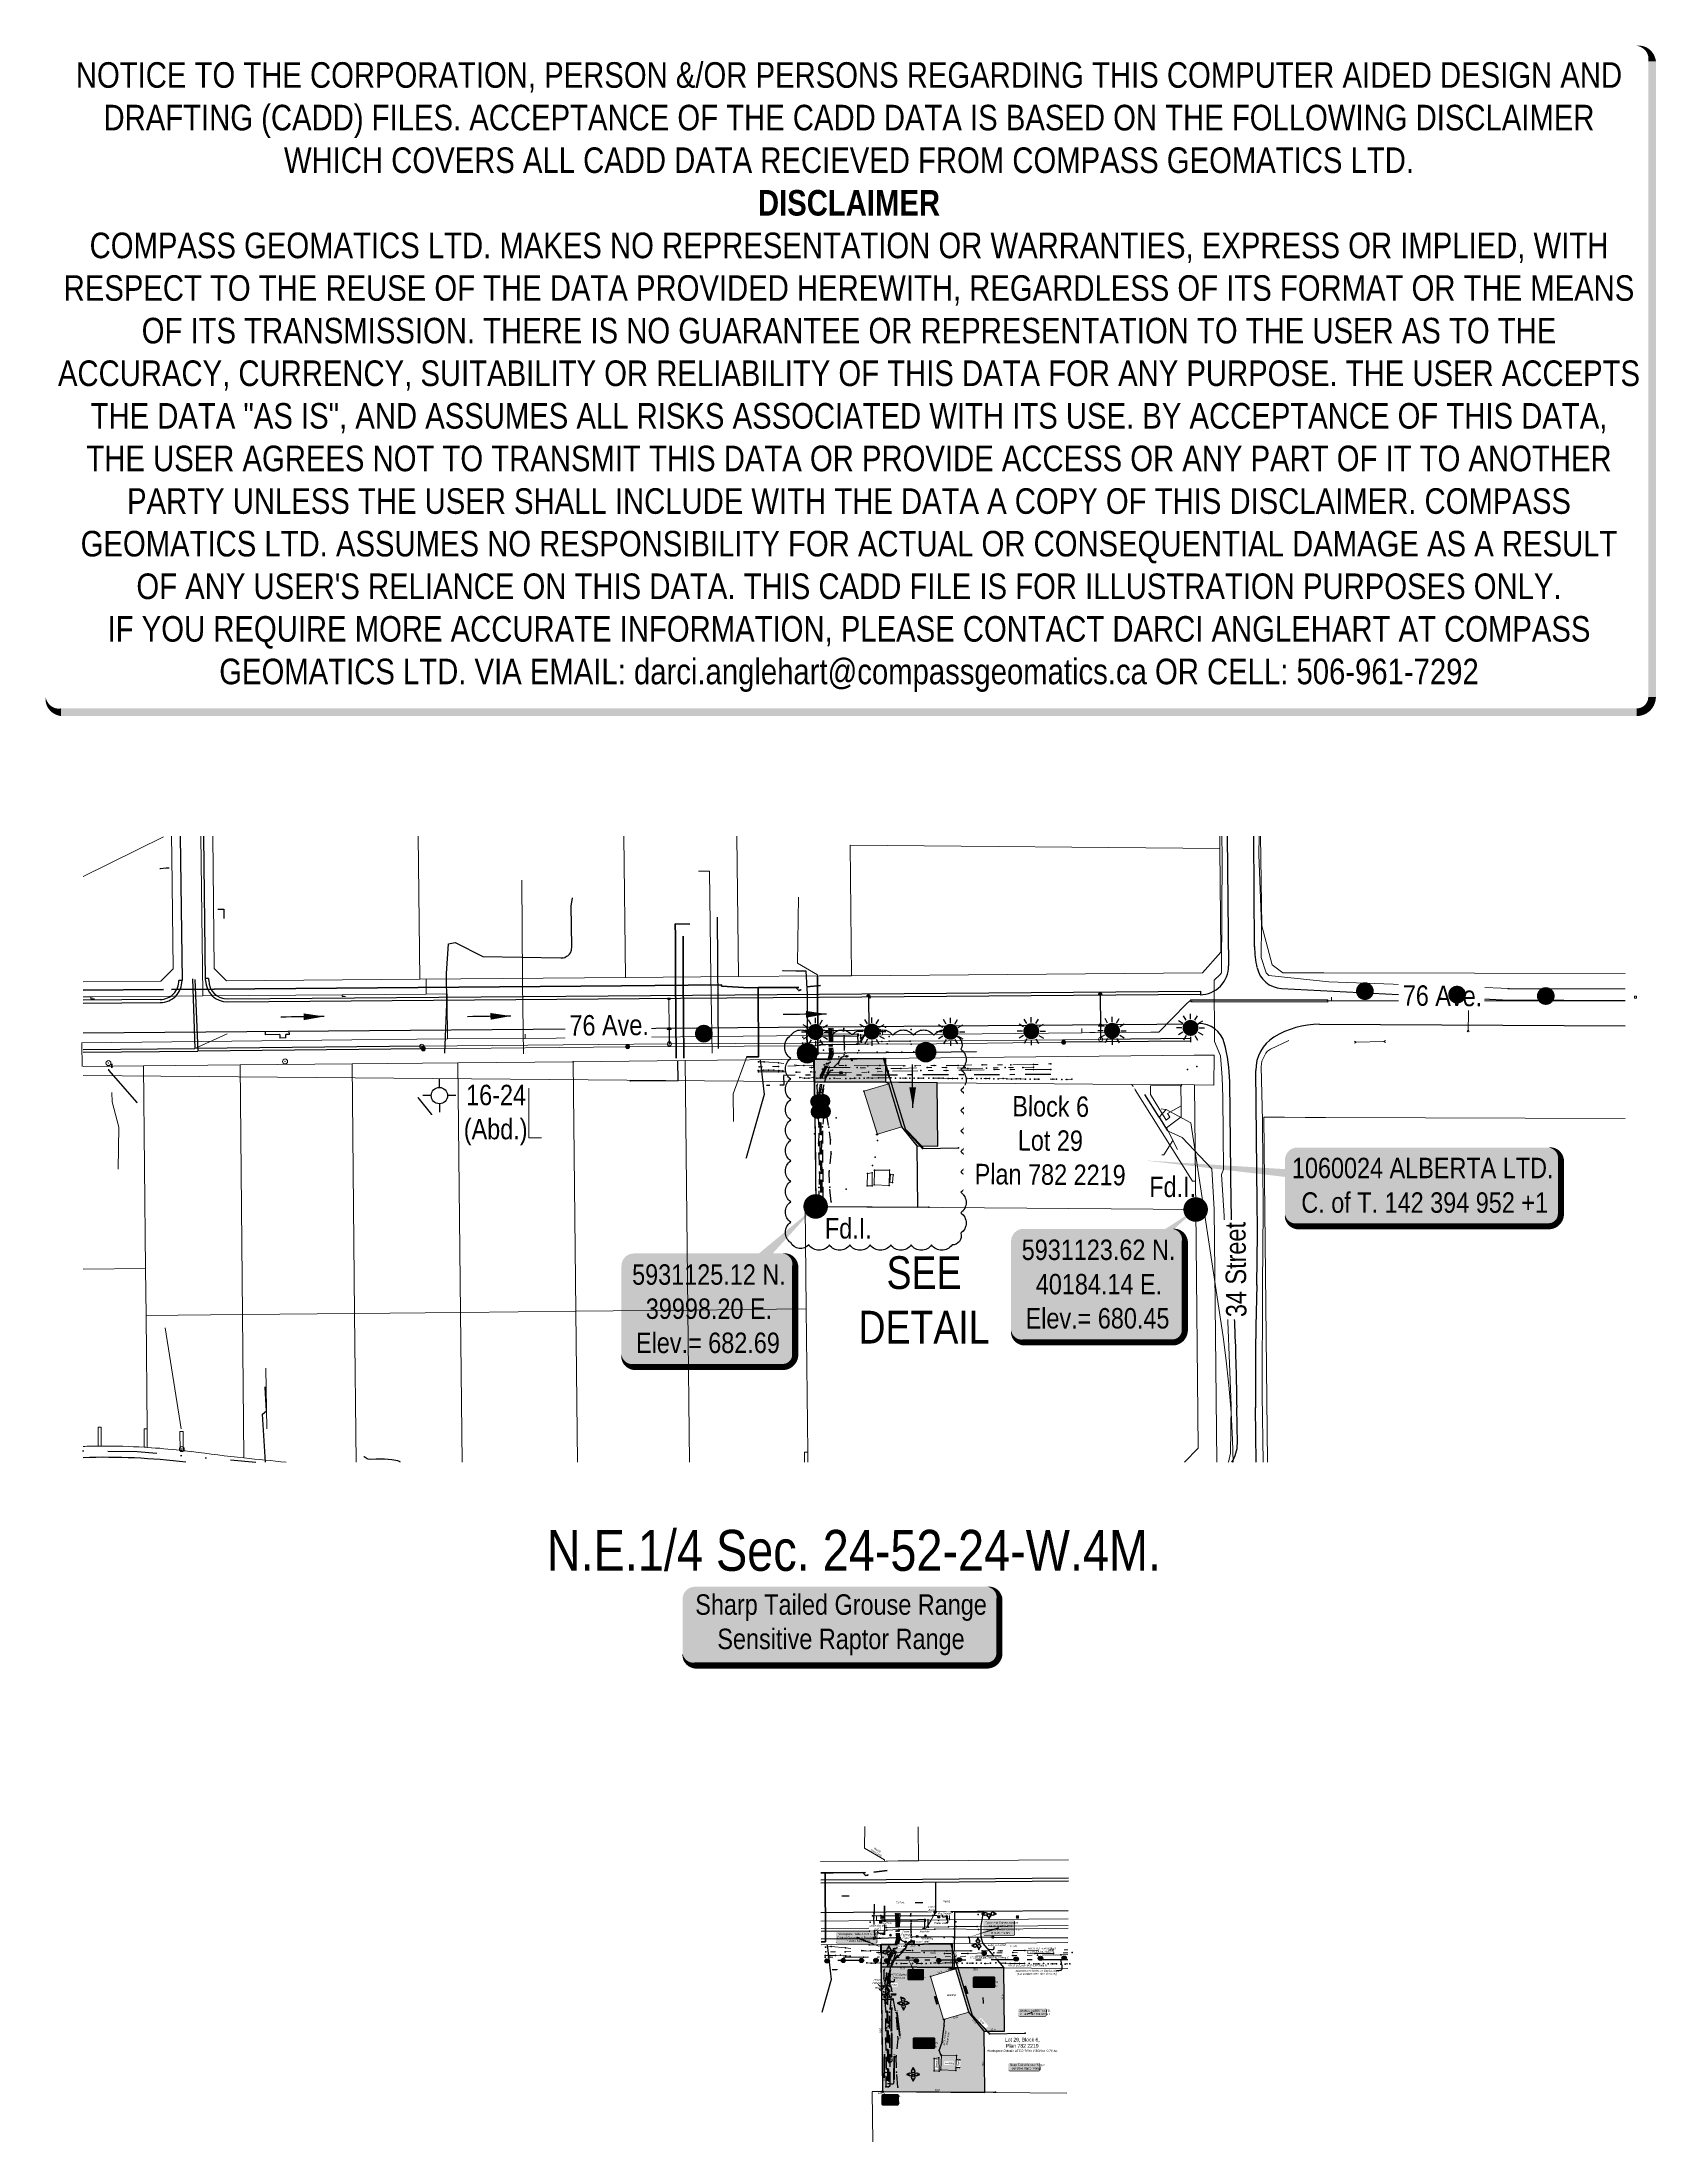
# Model space of a CAD drawing. Extents: x 39620 to 40409, y 5930668 to 5931695.
import ezdxf
from ezdxf.enums import TextEntityAlignment as Align

# ---------------------------------------------------------------- set-up
doc = ezdxf.new("R2010")
doc.units = 0
doc.header["$LTSCALE"] = 5
doc.header["$PDSIZE"] = 0.5
for name, pattern in [('CENTERLINEX3', [5, 2.5, -1, 0.5, -1]), ('CENTERLINEX33', [6.5, 2.5, -1, 0.5, -1, 0.5, -1]), ('DGN6', [11.996399, 0, -2.39928, 4.79856, -2.39928, 0, -2.39928]), ('foc-SEISMIC', [20.5, 15, -1, 0.5, -1, 0.5, -1, 0.5, -1]), ('foc-TIELINE', [1.875, 1.25, -0.625]), ('UG_PIPE', [1.875, 1.25, -0.625])]:
    doc.linetypes.add(name, pattern=pattern)
doc.layers.get('Defpoints').update_dxf_attribs({"color": 9})
for name, color, linetype in [('7', 7, 'Continuous'), ('_P-Temp 3', 104, 'Continuous'), ('_P-Temp H3', 71, 'Continuous'), ('AS-FENCE', 48, 'foc-FENCE'), ('AS-OWNER', 7, 'Continuous'), ('AS-PIPE-UG', 44, 'UG_PIPE'), ('AS-PIPE-UG-T', 44, 'Continuous'), ('AS-POWER', 104, 'foc-POWER'), ('AS-POWER-BURIED-ATCO PIPELINES', 241, 'foc-POWER_BURIED'), ('AS-POWER-EXISTING-PP', 72, 'Continuous'), ('AS-POWER-OH-ATCO PIPELINES', 241, 'foc-OHPOWER'), ('AS-POWER-T', 104, 'Continuous'), ('AS-ROADS', 254, 'Continuous'), ('AS-SEISMIC', 224, 'foc-SEISMIC'), ('AS-SYMBOL', 7, 'Continuous'), ('AS-WILDLIFE-BLOCK', 131, 'Continuous'), ('C-SYMBOL', 7, 'Continuous'), ('CG-NOTES', 7, 'Continuous'), ('DETAIL-T', 7, 'Continuous'), ('EXISTING PIPE IP-T', 182, 'Continuous'), ('F-WS-S', 190, 'Continuous'), ('L-AREAREQUIRED', 7, 'Continuous'), ('L-MON', 1, 'Continuous'), ('L-TITLEDB', 4, 'Continuous'), ('L-TITLEDB-T', 4, 'Continuous'), ('P-BUFFER-PURPLE', 187, 'foc-TIELINE'), ('P-ELEVATION', 7, 'Continuous'), ('P-TEMP WITHIN RW-H', 254, 'Continuous'), ('P-TEMP-ATCO PIPELINES-T', 104, 'Continuous'), ('PROPOSED-SCOPE', 240, 'Continuous'), ('T-WATER', 160, 'Continuous'), ('T-WATER-T', 170, 'Continuous')]:
    doc.layers.add(name, color=color, linetype=linetype)
for name, color, linetype, lineweight in [('AS-CABLE-ATCO PIPELINES', 241, 'foc-CABLE', 9), ('AS-GENERAL', 48, 'Continuous', 18), ('COE_STREETLIGHT-POLE', 7, 'Continuous', 0), ('EPCOR_Drainage-FacilitySymbol', 7, 'Continuous', 0), ('EXISTING PIPE (EXIST OR HP)', 240, 'CENTERLINEX33', 20), ('Level 22', 7, 'Continuous', 0), ('Level 22(Construction)', 7, 'Continuous', 0), ('Level 29', 7, 'Continuous', 0), ('T-TEXT', 48, 'Continuous', 18)]:
    doc.layers.add(name, color=color, linetype=linetype, lineweight=lineweight)
for name, color, linetype, lineweight, true_color in [('AS-SANITARY', 7, 'foc-SANITARY', 9, 0x29a300), ('AS-TELUS-ATCO PIPELINES', 7, 'foc-TEL', 9, 0xff9c38), ('AS-WATER PIPE', 7, 'foc-WATER', 9, 0x8ac4ff), ('EXISTING PIPE IP', 7, 'CENTERLINEX3', 30, 0x3800e0)]:
    doc.layers.add(name, color=color, linetype=linetype, lineweight=lineweight, true_color=true_color)
for name, color, linetype, plot in [('DISCLAIMER', 7, 'Continuous', False), ('Z-DESCRIPTION', 4, 'Continuous', False), ('Z-ELEVATION', 2, 'Continuous', False), ('Z-MSPOINT', 7, 'Continuous', False), ('Z-POINTNUMBER', 6, 'Continuous', False)]:
    doc.layers.add(name, color=color, linetype=linetype, plot=plot)
for name, color, linetype, true_color in [('P-75m DRAINAGE AREA', 7, 'Continuous', 0xf1f8f1), ('P-GROUND DISTURBANCE-H', 7, 'Continuous', 0x999999), ('P-TEMP-WITHIN RW', 7, 'Continuous', 0x787878)]:
    doc.layers.add(name, color=color, linetype=linetype, true_color=true_color)
doc.styles.add('1.8', font='', dxfattribs={"height": 1.8})
doc.styles.add('100L', font='', dxfattribs={"height": 11})
doc.styles.add('175L', font='', dxfattribs={"height": 20})
doc.styles.add('80', font='', dxfattribs={"height": 10})
doc.styles.add('80CG', font='', dxfattribs={"height": 10})
doc.styles.add('80L', font='', dxfattribs={"height": 10})
doc.styles.add('DESCRIPTION', font='', dxfattribs={"height": 2.5})
doc.styles.add('ELEVATION', font='', dxfattribs={"height": 2.5})
doc.styles.add('foc-LtypeFont', font='', dxfattribs={"height": 7.35})
doc.styles.add('POINTNUMBER', font='', dxfattribs={"height": 2.5})
doc.styles.get("Standard").update_dxf_attribs({"font": ''})
doc.styles.get('1.8').set_extended_font_data('Arial Narrow')
doc.styles.get('100L').set_extended_font_data('Arial Narrow')
doc.styles.get('175L').set_extended_font_data('Arial Narrow')
doc.styles.get('80').set_extended_font_data('Arial Narrow')
doc.styles.get('80CG').set_extended_font_data('Arial Narrow')
doc.styles.get('80L').set_extended_font_data('Arial Narrow')
doc.styles.get('DESCRIPTION').set_extended_font_data('Arial Narrow')
doc.styles.get('ELEVATION').set_extended_font_data('Arial Narrow')
doc.styles.get('foc-LtypeFont').set_extended_font_data('Arial Narrow')
doc.styles.get('POINTNUMBER').set_extended_font_data('Arial Narrow')
doc.styles.get('Standard').set_extended_font_data('Arial Narrow')
doc.linetypes.add('foc-CABLE', pattern='A,2,-1,["C",foc-LtypeFont,S=0.2,R=0,X=-0.625,Y=-0.75],-1.24,8', length=12.24)
doc.linetypes.add('foc-FENCE', pattern='A,10,-1,["X",foc-LtypeFont,S=0.2,R=0,X=-0.625,Y=-0.75],-1.24', length=12.24)
doc.linetypes.add('foc-OHPOWER', pattern='A,10,-1,["O/P",foc-LtypeFont,S=0.2,R=0,X=-0.5,Y=-0.75],-3.25', length=14.25)
doc.linetypes.add('foc-POWER', pattern='A,6,-1,["P",foc-LtypeFont,S=0.2,R=0,X=-0.625,Y=-0.75],-1.24,4', length=12.24)
doc.linetypes.add('foc-POWER_BURIED', pattern='A,10,-1,["P",foc-LtypeFont,S=0.2,R=0,X=-0.425,Y=-0.75],-2', length=13)
doc.linetypes.add('foc-SANITARY', pattern='A,10,-1,["SN",foc-LtypeFont,S=0.2,R=0,X=-0.5,Y=-0.75],-2.75', length=13.75)
doc.linetypes.add('foc-TEL', pattern='A,2,-1,["T",foc-LtypeFont,S=0.2,R=0,X=-0.425,Y=-0.75],-1.24,8', length=12.24)
doc.linetypes.add('foc-WATER', pattern='A,10,-1,["W",foc-LtypeFont,S=0.2,R=0,X=-0.425,Y=-0.75],-2', length=13)
doc.dimstyles.new('Compass 1 000', dxfattribs={"dimtxt": 1.8, "dimasz": 2, "dimexe": 0.2, "dimexo": 0.0625, "dimgap": 0.5, "dimtad": 0, "dimtih": 1, "dimtoh": 1, "dimzin": 0, "dimdsep": 46, "dimtxsty": '1.8', "dimcen": 0.1, "dimse1": 1, "dimse2": 1, "dimclrd": 256, "dimclrt": 256, "dimaunit": 1, "dimadec": 4, "dimazin": 0, "dimtfac": 0.06, "dimtofl": 0, "dimtmove": 0, "dimatfit": 0, "dimfxl": 0.2, "dimtolj": 1, "dimtzin": 0, "dimlwd": -1, "dimarcsym": 0})
doc.dimstyles.new('Compass 5 000', dxfattribs={"dimscale": 5, "dimtxt": 9, "dimasz": 2, "dimexe": 0.2, "dimexo": 0.0625, "dimgap": 0.5, "dimtad": 0, "dimtih": 1, "dimtoh": 1, "dimzin": 0, "dimdsep": 46, "dimtxsty": '80CG', "dimcen": 0.1, "dimse1": 1, "dimse2": 1, "dimclrd": 256, "dimclrt": 256, "dimaunit": 1, "dimadec": 4, "dimazin": 0, "dimtfac": 0.06, "dimtofl": 0, "dimtmove": 0, "dimatfit": 1, "dimfxl": 0.2, "dimtolj": 1, "dimtzin": 0, "dimlwd": -1, "dimarcsym": 0})

# ---------------------------------------------------------------- blocks, each defined once
blk = doc.blocks.new('*U381')
h = blk.add_hatch(color=255)
edge = h.paths.add_edge_path()
edge.add_line((-71.5, -20), (71.5, -20))
edge.add_arc((71.5, -14), 6, 270, 360)
edge.add_line((77.5, -14), (77.5, 12.5))
edge.add_arc((71.5, 12.5), 6, 0, 90)
edge.add_line((71.5, 18.5), (-71.5, 18.5))
edge.add_arc((-71.5, 12.5), 6, 90, 180)
edge.add_line((-77.5, 12.5), (-77.5, -14))
edge.add_arc((-71.5, -14), 6, 180, 270)
at = {"color": 131, "flags": 128}
blk.add_lwpolyline([(-71.5, -20, 3, 3, 0), (71.5, -20, 3, 3, 0.414214), (77.5, -14, 3, 3, 0), (77.5, 12.5, 3, 0, 0.414214), (71.5, 18.5, 0, 0, 0), (-71.5, 18.5, 0, 0, 0.414214), (-77.5, 12.5, 0, 0, 0), (-77.5, -14, 0, 3, 0.414214)], format="xyseb", close=True, dxfattribs=at)
at = {"color": 131, "style": '80'}
blk.add_attdef('ENTER_TEXT_001', (-36, -5), '', height=10, dxfattribs=at)
blk = doc.blocks.new('SOCMH.6')
at = {"layer": 'EPCOR_Drainage-FacilitySymbol', "color": 3, "linetype": 'Continuous', "lineweight": 0}
for p, q in [((1, 0.2), (-1, 0.2)), ((0.9, 0.5), (-0.9, 0.5)), ((0.6, 0.8), (-0.6, 0.8)), ((1, -0.2), (-1, -0.2)), ((0.9, -0.5), (-0.9, -0.5)), ((0.6, -0.8), (-0.6, -0.8))]:
    blk.add_line(p, q, dxfattribs=at)
blk.add_circle((0, 0), 1, dxfattribs=at)
blk = doc.blocks.new('SOCMH.7')
at = {"layer": 'EPCOR_Drainage-FacilitySymbol', "color": 3, "linetype": 'Continuous', "lineweight": 0}
for p, q in [((-1, 0.2), (1, 0.2)), ((-0.9, 0.5), (0.9, 0.5)), ((-0.6, 0.8), (0.6, 0.8)), ((-1, -0.2), (1, -0.2)), ((-0.9, -0.5), (0.9, -0.5)), ((-0.6, -0.8), (0.6, -0.8))]:
    blk.add_line(p, q, dxfattribs=at)
blk.add_circle((0, 0), 1, dxfattribs=at)
blk = doc.blocks.new('SMH.6')
at = {"layer": 'EPCOR_Drainage-FacilitySymbol', "color": 3, "linetype": 'Continuous', "lineweight": 0}
blk.add_circle((0, 0), 1, dxfattribs=at)
blk.add_point((0, 0), dxfattribs=at)
blk = doc.blocks.new('SMH.7')
at = {"layer": 'EPCOR_Drainage-FacilitySymbol', "color": 3, "linetype": 'Continuous', "lineweight": 0}
blk.add_circle((0, 0), 1, dxfattribs=at)
blk.add_point((0, 0), dxfattribs=at)
blk = doc.blocks.new('CBMH.5')
at = {"layer": 'EPCOR_Drainage-FacilitySymbol', "color": 3, "linetype": 'Continuous', "lineweight": 0}
for p, q in [((-1, 0), (1, 0)), ((0.9, 0.3), (-0.9, 0.3)), ((0.8, 0.6), (-0.8, 0.6)), ((0.4, 0.9), (-0.4, 0.9))]:
    blk.add_line(p, q, dxfattribs=at)
blk.add_arc((0, 0), 1, 0.2867, 180.6853, dxfattribs=at)
blk = doc.blocks.new('CB.30')
at = {"layer": 'EPCOR_Drainage-FacilitySymbol', "color": 3, "linetype": 'Continuous', "lineweight": 0}
blk.add_line((0.7, 0), (-0.7, 0), dxfattribs=at)
blk.add_arc((0, 0), 0.75, 180.5788, 0.5788, dxfattribs=at)
blk = doc.blocks.new('SOCMH.1')
at = {"layer": 'EPCOR_Drainage-FacilitySymbol', "color": 3, "linetype": 'Continuous', "lineweight": 0}
for p, q in [((1, 0.2), (-1, 0.2)), ((0.9, 0.5), (-0.9, 0.5)), ((0.6, 0.8), (-0.6, 0.8)), ((1, -0.2), (-1, -0.2)), ((0.9, -0.5), (-0.9, -0.5)), ((0.6, -0.8), (-0.6, -0.8))]:
    blk.add_line(p, q, dxfattribs=at)
blk.add_circle((0, 0), 1, dxfattribs=at)
blk = doc.blocks.new('SMH.')
at = {"layer": 'EPCOR_Drainage-FacilitySymbol', "color": 3, "linetype": 'Continuous', "lineweight": 0}
blk.add_circle((0, 0), 1, dxfattribs=at)
blk.add_point((0, 0), dxfattribs=at)
blk = doc.blocks.new('CBMH.')
at = {"layer": 'EPCOR_Drainage-FacilitySymbol', "color": 3, "linetype": 'Continuous', "lineweight": 0}
for p, q in [((-1, 0), (1, 0)), ((0.9, 0.3), (-0.9, 0.3)), ((0.8, 0.6), (-0.8, 0.6)), ((0.4, 0.9), (-0.4, 0.9))]:
    blk.add_line(p, q, dxfattribs=at)
blk.add_arc((0, 0), 1, 0.2867, 180.6853, dxfattribs=at)
blk = doc.blocks.new('CBMH.1')
at = {"layer": 'EPCOR_Drainage-FacilitySymbol', "color": 3, "linetype": 'Continuous', "lineweight": 0}
for p, q in [((-1, 0), (1, 0)), ((0.9, 0.3), (-0.9, 0.3)), ((0.8, 0.6), (-0.8, 0.6)), ((0.4, 0.9), (-0.4, 0.9))]:
    blk.add_line(p, q, dxfattribs=at)
blk.add_arc((0, 0), 1, 0.2867, 180.6853, dxfattribs=at)
blk = doc.blocks.new('CBMH.2')
at = {"layer": 'EPCOR_Drainage-FacilitySymbol', "color": 3, "linetype": 'Continuous', "lineweight": 0}
for p, q in [((-0.8, 0.6), (0.8, -0.6)), ((0.9, -0.4), (-0.5, 0.8)), ((1, 0), (-0.2, 1)), ((0.9, 0.4), (0.3, 1))]:
    blk.add_line(p, q, dxfattribs=at)
blk.add_arc((0, 0), 1, 320.4804, 140.879, dxfattribs=at)
blk = doc.blocks.new('CBMH.3')
at = {"layer": 'EPCOR_Drainage-FacilitySymbol', "color": 3, "linetype": 'Continuous', "lineweight": 0}
for p, q in [((-1, 0), (1, 0)), ((0.9, 0.3), (-0.9, 0.3)), ((0.8, 0.6), (-0.8, 0.6)), ((0.4, 0.9), (-0.4, 0.9))]:
    blk.add_line(p, q, dxfattribs=at)
blk.add_arc((0, 0), 1, 0.2867, 180.6853, dxfattribs=at)
blk = doc.blocks.new('DAV1')
at = {"layer": 'COE_STREETLIGHT-POLE', "color": 1, "linetype": 'Continuous', "lineweight": 0, "flags": 128}
blk.add_lwpolyline([(-0.5, -0.5), (0.5, -0.5), (0.5, 0.5), (-0.5, 0.5), (-0.5, -0.5)], dxfattribs=at)
blk = doc.blocks.new('DAV2')
at = {"layer": 'COE_STREETLIGHT-POLE', "color": 1, "linetype": 'Continuous', "lineweight": 0, "flags": 128}
blk.add_lwpolyline([(-0.5, -0.5), (0.5, -0.5), (0.5, 0.5), (-0.5, 0.5), (-0.5, -0.5)], dxfattribs=at)
blk = doc.blocks.new('DAV3')
at = {"layer": 'COE_STREETLIGHT-POLE', "color": 1, "linetype": 'Continuous', "lineweight": 0, "flags": 128}
blk.add_lwpolyline([(-0.5, -0.5), (0.5, -0.5), (0.5, 0.5), (-0.5, 0.5), (-0.5, -0.5)], dxfattribs=at)
blk = doc.blocks.new('DAV5')
at = {"layer": 'COE_STREETLIGHT-POLE', "color": 1, "linetype": 'Continuous', "lineweight": 0, "flags": 128}
blk.add_lwpolyline([(-0.5, -0.5), (0.5, -0.5), (0.5, 0.5), (-0.5, 0.5), (-0.5, -0.5)], dxfattribs=at)
blk = doc.blocks.new('*U365')
at = {"layer": 'CG-NOTES', "color": 182}
blk.add_lwpolyline([(-6, -6), (0, -18), (6, -6)], dxfattribs=at)
blk.add_circle((0, 0), 8.49, dxfattribs=at)
at = {"color": 182, "style": '80L'}
blk.add_attdef('#', text='', height=10, dxfattribs=at).set_placement((0, 0), align=Align.MIDDLE_CENTER)
blk = doc.blocks.new('*U369')
at = {"layer": 'CG-NOTES', "color": 182}
blk.add_lwpolyline([(0, -8), (13, -12), (8, 0)], dxfattribs=at)
blk.add_circle((0, 0), 8.49, dxfattribs=at)
at = {"color": 182, "style": '80L'}
blk.add_attdef('#', text='', height=10, dxfattribs=at).set_placement((0, 0), align=Align.MIDDLE_CENTER)
blk = doc.blocks.new('*U367')
at = {"layer": 'CG-NOTES', "color": 182}
blk.add_lwpolyline([(-6, 6), (-18, 0), (-6, -6)], dxfattribs=at)
blk.add_circle((0, 0), 8.49, dxfattribs=at)
at = {"color": 182, "style": '80L'}
blk.add_attdef('#', text='', height=10, dxfattribs=at).set_placement((0, 0), align=Align.MIDDLE_CENTER)
blk = doc.blocks.new('*U366')
at = {"layer": 'CG-NOTES', "color": 182}
blk.add_lwpolyline([(6, -6), (18, 0), (6, 6)], dxfattribs=at)
blk.add_circle((0, 0), 8.49, dxfattribs=at)
at = {"color": 182, "style": '80L'}
blk.add_attdef('#', text='', height=10, dxfattribs=at).set_placement((0, 0), align=Align.MIDDLE_CENTER)
blk = doc.blocks.new('DAV')
at = {"layer": 'COE_STREETLIGHT-POLE', "color": 1, "linetype": 'Continuous', "lineweight": 0, "flags": 128}
blk.add_lwpolyline([(-0.5, -0.5), (0.5, -0.5), (0.5, 0.5), (-0.5, 0.5), (-0.5, -0.5)], dxfattribs=at)
blk = doc.blocks.new('*U1004')
h = blk.add_hatch(color=255)
edge = h.paths.add_edge_path()
edge.add_line((-49, -28), (49, -28))
edge.add_arc((49, -22), 6, 270, 360)
edge.add_line((55, -22), (55, 21))
edge.add_arc((49, 21), 6, 0, 90)
edge.add_line((49, 27), (-49, 27))
edge.add_arc((-49, 21), 6, 90, 180)
edge.add_line((-55, 21), (-55, -22))
edge.add_arc((-49, -22), 6, 180, 270)
at = {"color": 104, "flags": 128}
blk.add_lwpolyline([(-49, -28, 3, 3, 0), (49, -28, 3, 3, 0.414214), (55, -22, 3, 3, 0), (55, 21, 3, 0, 0.414214), (49, 27, 0, 0, 0), (-49, 27, 0, 0, 0.414214), (-55, 21, 0, 0, 0), (-55, -22, 0, 3, 0.414214)], format="xyseb", close=True, dxfattribs=at)
blk.add_lwpolyline([(-14, 4, 0, 7.5, 0), (0, 0, 0, 0, 0)], format="xyseb", dxfattribs=at)
at = {"color": 104, "style": '80'}
blk.add_attdef('ENTER_TEXT_001', (-27, -5), '', height=10, dxfattribs=at)
blk = doc.blocks.new('*U1025')
h = blk.add_hatch(color=255)
edge = h.paths.add_edge_path()
edge.add_line((-49, -28), (49, -28))
edge.add_arc((49, -22), 6, 270, 360)
edge.add_line((55, -22), (55, 21))
edge.add_arc((49, 21), 6, 0, 90)
edge.add_line((49, 27), (-49, 27))
edge.add_arc((-49, 21), 6, 90, 180)
edge.add_line((-55, 21), (-55, -22))
edge.add_arc((-49, -22), 6, 180, 270)
at = {"color": 104, "flags": 128}
blk.add_lwpolyline([(-49, -28, 3, 3, 0), (49, -28, 3, 3, 0.414214), (55, -22, 3, 3, 0), (55, 21, 3, 0, 0.414214), (49, 27, 0, 0, 0), (-49, 27, 0, 0, 0.414214), (-55, 21, 0, 0, 0), (-55, -22, 0, 3, 0.414214)], format="xyseb", close=True, dxfattribs=at)
blk.add_lwpolyline([(-38, -17, 0, 7.5, 0), (0, 0, 0, 0, 0)], format="xyseb", dxfattribs=at)
at = {"color": 104, "style": '80'}
blk.add_attdef('ENTER_TEXT_001', (-27, -5), '', height=10, dxfattribs=at)
blk = doc.blocks.new('*X1028')
at = {"color": 0}
for p, q in [((102, -2061), (109, -2061)), ((102, -2061), (108, -2061)), ((102, -2062), (108, -2062)), ((102, -2062), (109, -2062)), ((102, -2062), (109, -2062)), ((102, -2062), (109, -2062)), ((102, -2068), (109, -2068)), ((102, -2068), (109, -2068)), ((102, -2068), (109, -2068)), ((102, -2069), (109, -2069)), ((102, -2069), (108, -2069)), ((103, -2061), (108, -2061)), ((103, -2061), (108, -2061)), ((103, -2061), (108, -2061)), ((103, -2062), (108, -2062)), ((103, -2062), (108, -2062)), ((103, -2062), (108, -2062)), ((103, -2063), (107, -2063)), ((103, -2063), (108, -2063)), ((103, -2063), (108, -2063)), ((103, -2067), (107, -2067)), ((103, -2067), (108, -2067)), ((103, -2067), (108, -2067)), ((103, -2067), (108, -2067)), ((103, -2068), (108, -2068)), ((103, -2068), (108, -2068)), ((102, -2068), (108, -2068)), ((103, -2069), (108, -2069)), ((103, -2069), (108, -2069)), ((103, -2069), (108, -2069)), ((103, -2069), (107, -2069)), ((104, -2060), (107, -2060)), ((104, -2060), (106, -2060)), ((104, -2061), (107, -2061)), ((104, -2063), (107, -2063)), ((104, -2063), (107, -2063)), ((104, -2063), (107, -2063)), ((104, -2064), (107, -2064)), ((104, -2064), (107, -2064)), ((104, -2064), (107, -2064)), ((104, -2066), (107, -2066)), ((104, -2066), (107, -2066)), ((104, -2066), (107, -2066)), ((104, -2067), (107, -2067)), ((104, -2067), (107, -2067)), ((104, -2067), (107, -2067)), ((104, -2070), (107, -2070)), ((104, -2070), (107, -2070)), ((105, -2064), (106, -2064)), ((105, -2064), (106, -2064)), ((105, -2064), (106, -2064)), ((105, -2065), (106, -2065)), ((105, -2065), (106, -2065)), ((105, -2065), (106, -2065)), ((105, -2065), (106, -2065)), ((105, -2065), (106, -2065)), ((105, -2065), (106, -2065)), ((105, -2066), (106, -2066)), ((105, -2066), (106, -2066)), ((105, -2066), (106, -2066))]:
    blk.add_line(p, q, dxfattribs=at)
blk = doc.blocks.new('SP')
for p, q in [((0.7, -0.7), (-0.7, 0.7)), ((-0.7, -0.7), (0.7, 0.7))]:
    blk.add_line(p, q)
blk.add_circle((0, 0), 0.96)
at = {"xscale": 0.2, "yscale": 0.2, "zscale": 0.2}
blk.add_blockref('*X1028', (-21.1, 413), dxfattribs=at)
blk = doc.blocks.new('DAV18')
at = {"layer": 'COE_STREETLIGHT-POLE', "color": 1, "linetype": 'Continuous', "lineweight": 0, "flags": 128}
blk.add_lwpolyline([(-0.5, -0.5), (0.5, -0.5), (0.5, 0.5), (-0.5, 0.5), (-0.5, -0.5)], dxfattribs=at)
blk = doc.blocks.new('*U1110')
h = blk.add_hatch(color=255)
edge = h.paths.add_edge_path()
edge.add_line((-94, -28), (94, -28))
edge.add_arc((94, -22), 6, 270, 360)
edge.add_line((100, -22), (100, 21))
edge.add_arc((94, 21), 6, 0, 90)
edge.add_line((94, 27), (-94, 27))
edge.add_arc((-94, 21), 6, 90, 180)
edge.add_line((-100, 21), (-100, -22))
edge.add_arc((-94, -22), 6, 180, 270)
at = {"color": 8, "true_color": 0x787878, "flags": 128}
blk.add_lwpolyline([(-94, -28, 3, 3, 0), (94, -28, 3, 3, 0.414214), (100, -22, 3, 3, 0), (100, 21, 3, 0, 0.414214), (94, 27, 0, 0, 0), (-94, 27, 0, 0, 0.414214), (-100, 21, 0, 0, 0), (-100, -22, 0, 3, 0.414214)], format="xyseb", close=True, dxfattribs=at)
blk.add_lwpolyline([(138, -55, 0, 10, 0), (0, 0, 5, 5, 0)], format="xyseb", dxfattribs=at)
at = {"color": 8, "true_color": 0x787878, "style": '80'}
blk.add_attdef('ENTER_TEXT_001', (-36, -5), '', height=10, dxfattribs=at)
blk = doc.blocks.new('*U392')
h = blk.add_hatch(color=254)
edge = h.paths.add_edge_path()
edge.add_line((-36.5, -28.5), (36.5, -28.5))
edge.add_arc((36.5, -22.5), 6, 270, 360)
edge.add_line((42.5, -22.5), (42.5, 21))
edge.add_arc((36.5, 21), 6, 0, 90)
edge.add_line((36.5, 27), (-36.5, 27))
edge.add_arc((-36.5, 21), 6, 90, 180)
edge.add_line((-42.5, 21), (-42.5, -22.5))
edge.add_arc((-36.5, -22.5), 6, 180, 270)
at = {"color": 1, "flags": 128}
blk.add_lwpolyline([(47.8, 36.5, 0, 10, 0), (0, 0, 5, 5, 0)], format="xyseb", dxfattribs=at)
blk.add_lwpolyline([(-36.5, -28.5, 3, 3, 0), (36.5, -28.5, 3, 3, 0.414214), (42.5, -22.5, 3, 3, 0), (42.5, 21, 3, 0, 0.414214), (36.5, 27, 0, 0, 0), (-36.5, 27, 0, 0, 0.414214), (-42.5, 21, 0, 0, 0), (-42.5, -22.5, 0, 3, 0.414214)], format="xyseb", close=True, dxfattribs=at)
at = {"color": 1, "style": '80'}
blk.add_attdef('ENTER_TEXT_001', (-36, -5), '', height=10, dxfattribs=at)
blk = doc.blocks.new('*U1005')
h = blk.add_hatch(color=254)
edge = h.paths.add_edge_path()
edge.add_line((-36.5, -28.5), (36.5, -28.5))
edge.add_arc((36.5, -22.5), 6, 270, 360)
edge.add_line((42.5, -22.5), (42.5, 21))
edge.add_arc((36.5, 21), 6, 0, 90)
edge.add_line((36.5, 27), (-36.5, 27))
edge.add_arc((-36.5, 21), 6, 90, 180)
edge.add_line((-42.5, 21), (-42.5, -22.5))
edge.add_arc((-36.5, -22.5), 6, 180, 270)
at = {"color": 1, "flags": 128}
blk.add_lwpolyline([(52.5, 50, 0, 10, 0), (0, 0, 5, 5, 0)], format="xyseb", dxfattribs=at)
blk.add_lwpolyline([(-36.5, -28.5, 3, 3, 0), (36.5, -28.5, 3, 3, 0.414214), (42.5, -22.5, 3, 3, 0), (42.5, 21, 3, 0, 0.414214), (36.5, 27, 0, 0, 0), (-36.5, 27, 0, 0, 0.414214), (-42.5, 21, 0, 0, 0), (-42.5, -22.5, 0, 3, 0.414214)], format="xyseb", close=True, dxfattribs=at)
at = {"color": 1, "style": '80'}
blk.add_attdef('ENTER_TEXT_001', (-36, -5), '', height=10, dxfattribs=at)
blk = doc.blocks.new('*U1109')
h = blk.add_hatch(color=254)
edge = h.paths.add_edge_path()
edge.add_line((-34, -28), (34, -28))
edge.add_arc((34, -22), 6, 270, 360)
edge.add_line((40, -22), (40, 21))
edge.add_arc((34, 21), 6, 0, 90)
edge.add_line((34, 27), (-34, 27))
edge.add_arc((-34, 21), 6, 90, 180)
edge.add_line((-40, 21), (-40, -22))
edge.add_arc((-34, -22), 6, 180, 270)
at = {"color": 1, "flags": 128}
blk.add_lwpolyline([(-39, 82, 0, 10, 0), (0, 0, 5, 5, 0)], format="xyseb", dxfattribs=at)
blk.add_lwpolyline([(-34, -28, 3, 3, 0), (34, -28, 3, 3, 0.414214), (40, -22, 3, 3, 0), (40, 21, 3, 0, 0.414214), (34, 27, 0, 0, 0), (-34, 27, 0, 0, 0.414214), (-40, 21, 0, 0, 0), (-40, -22, 0, 3, 0.414214)], format="xyseb", close=True, dxfattribs=at)
at = {"color": 1, "style": '80'}
blk.add_attdef('ENTER_TEXT_001', (-36, -5), '', height=10, dxfattribs=at)
blk = doc.blocks.new('*U1104')
h = blk.add_hatch(color=254)
edge = h.paths.add_edge_path()
edge.add_line((-36, -28), (36, -28))
edge.add_arc((36, -22), 6, 270, 360)
edge.add_line((42, -22), (42, 21))
edge.add_arc((36, 21), 6, 0, 90)
edge.add_line((36, 27), (-36, 27))
edge.add_arc((-36, 21), 6, 90, 180)
edge.add_line((-42, 21), (-42, -22))
edge.add_arc((-36, -22), 6, 180, 270)
at = {"color": 1, "flags": 128}
blk.add_lwpolyline([(-36, -28, 3, 3, 0), (36, -28, 3, 3, 0.414214), (42, -22, 3, 3, 0), (42, 21, 3, 0, 0.414214), (36, 27, 0, 0, 0), (-36, 27, 0, 0, 0.414214), (-42, 21, 0, 0, 0), (-42, -22, 0, 3, 0.414214)], format="xyseb", close=True, dxfattribs=at)
blk.add_lwpolyline([(-37, 39, 0, 10, 0), (0, 0, 5, 5, 0)], format="xyseb", dxfattribs=at)
at = {"color": 1, "style": '80'}
blk.add_attdef('ENTER_TEXT_001', (-36, -5), '', height=10, dxfattribs=at)
blk = doc.blocks.new('*U1103')
h = blk.add_hatch(color=255)
edge = h.paths.add_edge_path()
edge.add_line((-71, -37), (71, -37))
edge.add_arc((71, -31), 6, 270, 360)
edge.add_line((77, -31), (77, 30))
edge.add_arc((71, 30), 6, 0, 90)
edge.add_line((71, 36), (-71, 36))
edge.add_arc((-71, 30), 6, 90, 180)
edge.add_line((-77, 30), (-77, -31))
edge.add_arc((-71, -31), 6, 180, 270)
at = {"color": 104, "flags": 128}
blk.add_lwpolyline([(-149, -46, 0, 7.5, 0), (0, 0, 0, 0, 0)], format="xyseb", dxfattribs=at)
blk.add_lwpolyline([(-71, -37, 3, 3, 0), (71, -37, 3, 3, 0.414214), (77, -31, 3, 3, 0), (77, 30, 3, 0, 0.414214), (71, 36, 0, 0, 0), (-71, 36, 0, 0, 0.414214), (-77, 30, 0, 0, 0), (-77, -31, 0, 3, 0.414214)], format="xyseb", close=True, dxfattribs=at)
at = {"color": 104, "style": '80'}
blk.add_attdef('ENTER_TEXT_001', (-27, -5), '', height=10, dxfattribs=at)
blk = doc.blocks.new('*U1040')
h = blk.add_hatch(color=59)
edge = h.paths.add_edge_path()
edge.add_line((-61.5, -20), (61.5, -20))
edge.add_arc((61.5, -14), 6, 270, 360)
edge.add_line((67.5, -14), (67.5, 12.5))
edge.add_arc((61.5, 12.5), 6, 0, 90)
edge.add_line((61.5, 18.5), (-61.5, 18.5))
edge.add_arc((-61.5, 12.5), 6, 90, 180)
edge.add_line((-67.5, 12.5), (-67.5, -14))
edge.add_arc((-61.5, -14), 6, 180, 270)
at = {"color": 1, "flags": 128}
blk.add_lwpolyline([(-136.3, 12.2, 0, 7.5, 0), (0, 0, 0, 0, 0)], format="xyseb", dxfattribs=at)
blk.add_lwpolyline([(-61.5, -20, 3, 3, 0), (61.5, -20, 3, 3, 0.414214), (67.5, -14, 3, 3, 0), (67.5, 12.5, 3, 0, 0.414214), (61.5, 18.5, 0, 0, 0), (-61.5, 18.5, 0, 0, 0.414214), (-67.5, 12.5, 0, 0, 0), (-67.5, -14, 0, 3, 0.414214)], format="xyseb", close=True, dxfattribs=at)
at = {"color": 1, "style": '80'}
blk.add_attdef('ENTER_TEXT_001', (-36, -5), '', height=10, dxfattribs=at)
blk = doc.blocks.new('*U1039')
h = blk.add_hatch(color=59)
edge = h.paths.add_edge_path()
edge.add_line((-61, -20), (61, -20))
edge.add_arc((62, -14), 6, 270, 360)
edge.add_line((68, -14), (68, 12))
edge.add_arc((62, 12), 6, 0, 90)
edge.add_line((61, 18), (-61, 18))
edge.add_arc((-62, 12), 6, 90, 180)
edge.add_line((-68, 12), (-68, -14))
edge.add_arc((-62, -14), 6, 180, 270)
at = {"color": 1, "flags": 128}
blk.add_lwpolyline([(-61, -20, 3, 3, 0), (61, -20, 3, 3, 0.414214), (68, -14, 3, 3, 0), (68, 12, 3, 0, 0.414214), (61, 18, 0, 0, 0), (-61, 18, 0, 0, 0.414214), (-68, 12, 0, 0, 0), (-68, -14, 0, 3, 0.414214)], format="xyseb", close=True, dxfattribs=at)
blk.add_lwpolyline([(-33, -13, 0, 7.5, 0), (0, 0, 0, 0, 0)], format="xyseb", dxfattribs=at)
at = {"color": 1, "style": '80'}
blk.add_attdef('ENTER_TEXT_001', (-36, -5), '', height=10, dxfattribs=at)
blk = doc.blocks.new('POLE26')
at = {"layer": 'Level 22', "color": 1, "linetype": 'Continuous', "lineweight": 0}
blk.add_circle((0, 0), 1.22, dxfattribs=at)
at = {"layer": 'Level 22(Construction)', "color": 1, "linetype": 'Continuous', "lineweight": 0}
blk.add_point((0, 0), dxfattribs=at)
blk = doc.blocks.new('POLE62')
at = {"layer": 'Level 22', "color": 1, "linetype": 'Continuous', "lineweight": 0}
blk.add_circle((0, 0), 1.22, dxfattribs=at)
at = {"layer": 'Level 22(Construction)', "color": 1, "linetype": 'Continuous', "lineweight": 0}
blk.add_point((0, 0), dxfattribs=at)
blk = doc.blocks.new('POLE86')
at = {"layer": 'Level 22', "color": 1, "linetype": 'Continuous', "lineweight": 0}
blk.add_circle((0, 0), 1.22, dxfattribs=at)
at = {"layer": 'Level 22(Construction)', "color": 1, "linetype": 'Continuous', "lineweight": 0}
blk.add_point((0, 0), dxfattribs=at)
blk = doc.blocks.new('*X998')
at = {"color": 0}
for p, q in [((102.1, -2061.6), (108.8, -2061.6)), ((102.2, -2061.7), (108.8, -2061.7)), ((102.3, -2061.4), (108.6, -2061.4)), ((102.3, -2061.9), (108.6, -2061.9)), ((102.5, -2061.2), (108.5, -2061.2)), ((102.5, -2062), (108.4, -2062)), ((102.6, -2062.2), (108.3, -2062.2)), ((102.7, -2061.1), (108.2, -2061.1)), ((102.8, -2062.3), (108.1, -2062.3)), ((102.9, -2060.9), (108, -2060.9)), ((103, -2062.5), (108, -2062.5)), ((103.1, -2062.7), (107.8, -2062.7)), ((103.2, -2060.8), (107.7, -2060.8)), ((103.3, -2062.8), (107.7, -2062.8)), ((103.4, -2063), (107.5, -2063)), ((103.5, -2060.6), (107.4, -2060.6)), ((103.6, -2063.1), (107.3, -2063.1)), ((103.6, -2066.9), (107.3, -2066.9)), ((103.7, -2063.3), (107.2, -2063.3)), ((103.8, -2066.7), (107.2, -2066.7)), ((103.9, -2060.5), (107, -2060.5)), ((103.9, -2063.4), (107, -2063.4)), ((103.9, -2066.6), (107, -2066.6)), ((104.1, -2063.6), (106.9, -2063.6)), ((104.1, -2066.4), (106.9, -2066.4)), ((104.2, -2063.7), (106.7, -2063.7)), ((104.2, -2066.2), (106.7, -2066.2)), ((104.4, -2063.9), (106.6, -2063.9)), ((104.4, -2066.1), (106.6, -2066.1)), ((104.5, -2060.3), (106.5, -2060.3)), ((104.5, -2064.1), (106.4, -2064.1)), ((104.5, -2065.9), (106.4, -2065.9)), ((104.7, -2064.2), (106.3, -2064.2)), ((104.7, -2065.8), (106.2, -2065.8)), ((104.8, -2064.4), (106.1, -2064.4)), ((104.8, -2065.6), (106.1, -2065.6)), ((105, -2064.5), (105.9, -2064.5)), ((105, -2065.5), (105.9, -2065.5)), ((105.1, -2064.7), (105.8, -2064.7)), ((105.2, -2065.3), (105.8, -2065.3)), ((105.3, -2064.8), (105.6, -2064.8)), ((105.3, -2065.2), (105.6, -2065.2)), ((102.1, -2068.4), (108.8, -2068.4)), ((102.2, -2068.3), (108.7, -2068.3)), ((102.3, -2068.1), (108.6, -2068.1)), ((102.3, -2068.6), (108.7, -2068.6)), ((102.5, -2068), (108.4, -2068)), ((102.5, -2068.7), (108.5, -2068.7)), ((102.7, -2067.8), (108.3, -2067.8)), ((102.7, -2068.9), (108.3, -2068.9)), ((102.8, -2067.7), (108.1, -2067.7)), ((102.9, -2069.1), (108, -2069.1)), ((103, -2067.5), (108, -2067.5)), ((103.1, -2067.3), (107.8, -2067.3)), ((103.2, -2069.2), (107.8, -2069.2)), ((103.3, -2067.2), (107.6, -2067.2)), ((103.4, -2067), (107.5, -2067)), ((103.5, -2069.4), (107.4, -2069.4)), ((103.9, -2069.5), (107.1, -2069.5)), ((104.4, -2069.7), (106.5, -2069.7))]:
    blk.add_line(p, q, dxfattribs=at)
blk = doc.blocks.new('Pile')
h = blk.add_hatch(color=255)
h.dxf.hatch_style = 1
edge = h.paths.add_edge_path()
edge.add_arc((0, 0), 0.868, 0, 360)
at = {"color": 224}
for p, q in [((0.54, -0.54), (-0.54, 0.54)), ((-0.54, -0.54), (0.54, 0.54))]:
    blk.add_line(p, q, dxfattribs=at)
blk.add_circle((0, 0), 0.768, dxfattribs=at)
at = {"color": 224, "xscale": 0.16, "yscale": 0.16, "zscale": 0.16}
blk.add_blockref('*X998', (-16.87, 330.4), dxfattribs=at)
blk = doc.blocks.new('DAV10')
at = {"layer": 'COE_STREETLIGHT-POLE', "color": 1, "linetype": 'Continuous', "lineweight": 0, "flags": 128}
blk.add_lwpolyline([(-0.5, -0.5), (0.5, -0.5), (0.5, 0.5), (-0.5, 0.5), (-0.5, -0.5)], dxfattribs=at)
blk = doc.blocks.new('*U1105')
at = {"layer": 'P-ELEVATION'}
h = blk.add_hatch(color=111, dxfattribs=at)
h.dxf.hatch_style = 1
edge = h.paths.add_edge_path()
edge.add_ellipse((0, 0), major_axis=(-10.9, 0), ratio=0.913794, start_angle=0, end_angle=360)
at = {"layer": 'P-ELEVATION', "color": 7, "flags": 128}
blk.add_lwpolyline([(0, 0, 5, 0, 0), (-9, 19, 0, 0, 0)], format="xyseb", dxfattribs=at)
at = {"layer": 'P-ELEVATION', "color": 7}
blk.add_ellipse((0, 0), major_axis=(-10.9, 0), ratio=0.913794, dxfattribs=at)
at = {"layer": 'P-ELEVATION', "style": '80'}
blk.add_attdef('BEND', text='', height=10, dxfattribs=at).set_placement((0, 0), align=Align.MIDDLE_CENTER)
blk = doc.blocks.new('*U1106')
at = {"layer": 'P-ELEVATION'}
h = blk.add_hatch(color=111, dxfattribs=at)
h.dxf.hatch_style = 1
edge = h.paths.add_edge_path()
edge.add_ellipse((0, 0), major_axis=(-10.9, 0), ratio=0.913794, start_angle=0, end_angle=360)
at = {"layer": 'P-ELEVATION', "color": 7, "flags": 128}
blk.add_lwpolyline([(0, 0, 5, 0, 0), (10, 17, 0, 0, 0)], format="xyseb", dxfattribs=at)
at = {"layer": 'P-ELEVATION', "color": 7}
blk.add_ellipse((0, 0), major_axis=(-10.9, 0), ratio=0.913794, dxfattribs=at)
at = {"layer": 'P-ELEVATION', "style": '80'}
blk.add_attdef('BEND', text='', height=10, dxfattribs=at).set_placement((0, 0), align=Align.MIDDLE_CENTER)
blk = doc.blocks.new('*U1107')
at = {"layer": 'P-ELEVATION'}
h = blk.add_hatch(color=111, dxfattribs=at)
h.dxf.hatch_style = 1
edge = h.paths.add_edge_path()
edge.add_ellipse((0, 0), major_axis=(-10.9, 0), ratio=0.913794, start_angle=0, end_angle=360)
at = {"layer": 'P-ELEVATION', "color": 7, "flags": 128}
blk.add_lwpolyline([(0, 0, 5, 0, 0), (-17, 14, 0, 0, 0)], format="xyseb", dxfattribs=at)
at = {"layer": 'P-ELEVATION', "color": 7}
blk.add_ellipse((0, 0), major_axis=(-10.9, 0), ratio=0.913794, dxfattribs=at)
at = {"layer": 'P-ELEVATION', "style": '80'}
blk.add_attdef('BEND', text='', height=10, dxfattribs=at).set_placement((0, 0), align=Align.MIDDLE_CENTER)
blk = doc.blocks.new('*U1108')
at = {"layer": 'P-ELEVATION'}
h = blk.add_hatch(color=111, dxfattribs=at)
h.dxf.hatch_style = 1
edge = h.paths.add_edge_path()
edge.add_ellipse((0, 0), major_axis=(-10.9, 0), ratio=0.913794, start_angle=0, end_angle=360)
at = {"layer": 'P-ELEVATION', "color": 7, "flags": 128}
blk.add_lwpolyline([(0, 0, 5, 0, 0), (-16, 15, 0, 0, 0)], format="xyseb", dxfattribs=at)
at = {"layer": 'P-ELEVATION', "color": 7}
blk.add_ellipse((0, 0), major_axis=(-10.9, 0), ratio=0.913794, dxfattribs=at)
at = {"layer": 'P-ELEVATION', "style": '80'}
blk.add_attdef('BEND', text='', height=10, dxfattribs=at).set_placement((0, 0), align=Align.MIDDLE_CENTER)
blk = doc.blocks.new('*U1114')
at = {"layer": 'P-ELEVATION'}
h = blk.add_hatch(color=111, dxfattribs=at)
h.dxf.hatch_style = 1
edge = h.paths.add_edge_path()
edge.add_ellipse((0, 0), major_axis=(-10.9, 0), ratio=0.913794, start_angle=0, end_angle=360)
at = {"layer": 'P-ELEVATION', "color": 7, "flags": 128}
blk.add_lwpolyline([(0, 0, 5, 0, 0), (-20, 15, 0, 0, 0)], format="xyseb", dxfattribs=at)
at = {"layer": 'P-ELEVATION', "color": 7}
blk.add_ellipse((0, 0), major_axis=(-10.9, 0), ratio=0.913794, dxfattribs=at)
at = {"layer": 'P-ELEVATION', "style": '80'}
blk.add_attdef('BEND', text='', height=10, dxfattribs=at).set_placement((0, 0), align=Align.MIDDLE_CENTER)
blk = doc.blocks.new('*U1120')
at = {"layer": 'P-ELEVATION'}
h = blk.add_hatch(color=111, dxfattribs=at)
h.dxf.hatch_style = 1
edge = h.paths.add_edge_path()
edge.add_ellipse((0, 0), major_axis=(-10.9, 0), ratio=0.913794, start_angle=0, end_angle=360)
at = {"layer": 'P-ELEVATION', "color": 7, "flags": 128}
blk.add_lwpolyline([(0, 0, 5, 0, 0), (19, -13, 0, 0, 0)], format="xyseb", dxfattribs=at)
at = {"layer": 'P-ELEVATION', "color": 7}
blk.add_ellipse((0, 0), major_axis=(-10.9, 0), ratio=0.913794, dxfattribs=at)
at = {"layer": 'P-ELEVATION', "style": '80'}
blk.add_attdef('BEND', text='', height=10, dxfattribs=at).set_placement((0, 0), align=Align.MIDDLE_CENTER)
blk = doc.blocks.new('POWERPOLE')
h = blk.add_hatch(color=255)
edge = h.paths.add_edge_path()
edge.add_arc((0, 0), 0.96, 0, 360)
at = {"linetype": 'Continuous'}
for p, q in [((0.68, -0.68), (-0.68, 0.68)), ((-0.68, -0.68), (0.68, 0.68))]:
    blk.add_line(p, q, dxfattribs=at)
blk.add_circle((0, 0), 0.96, dxfattribs=at)
blk = doc.blocks.new('lightpole')
h = blk.add_hatch(color=255)
h.dxf.hatch_style = 1
h.paths.add_polyline_path([(-0.78, 0, 1), (0.78, 0, 1)])
h.paths.add_polyline_path([(0.68, 0, -1), (-0.68, 0, -1)], flags=16)
h = blk.add_hatch(color=48)
h.dxf.hatch_style = 1
edge = h.paths.add_edge_path()
edge.add_arc((0, 0), 0.682, 0, 360)
at = {"color": 48}
for p, q in [((-0.86, 0), (-1.38, 0)), ((-0.75, 0.43), (-1.19, 0.69)), ((-0.43, 0.75), (-0.69, 1.19)), ((0, 0.86), (0, 1.38)), ((0.43, 0.75), (0.69, 1.19)), ((0.75, 0.43), (1.19, 0.69)), ((0.86, 0), (1.38, 0)), ((-0.75, -0.43), (-1.19, -0.69)), ((-0.43, -0.75), (-0.69, -1.19)), ((0, -0.86), (0, -1.38)), ((0.43, -0.75), (0.69, -1.19)), ((0.75, -0.43), (1.19, -0.69))]:
    blk.add_line(p, q, dxfattribs=at)
blk.add_circle((0, 0), 0.682, dxfattribs=at)
blk = doc.blocks.new('RISER')
h = blk.add_hatch(color=255)
h.dxf.hatch_style = 1
edge = h.paths.add_edge_path()
edge.add_arc((0, 0), 0.7, 0, 360)
blk.add_hatch(color=48).paths.add_polyline_path([(0.58, -0.15), (-0.58, -0.15, 0.774597)])
at = {"color": 48}
blk.add_line((-0.58, -0.15), (0.58, -0.15), dxfattribs=at)
blk.add_circle((0, 0), 0.6, dxfattribs=at)
blk = doc.blocks.new('GABD')
for p, q in [((-0.81, 0), (-1.62, 0)), ((0, 0.81), (0, 1.62)), ((1.62, 0), (0.81, 0)), ((0, -0.81), (0, -1.62))]:
    blk.add_line(p, q)
blk.add_circle((0, 0), 0.8)
blk = doc.blocks.new('fdia')
at = {"color": 255, "const_width": 1}
blk.add_lwpolyline([(-0.5, 0, 1), (0.5, 0, 1)], format="xyb", close=True, dxfattribs=at)
blk = doc.blocks.new('Fdiaa')
blk.add_blockref('fdia', (0, 0))
blk = doc.blocks.new('fdib')
at = {"color": 1, "const_width": 1.6}
blk.add_lwpolyline([(-0.4, 0, 1), (0.4, 0, 1)], format="xyb", close=True, dxfattribs=at)
at = {"color": 1}
blk.add_circle((0, 0), 0.8, dxfattribs=at)
blk = doc.blocks.new('Fdibb')
blk.add_blockref('fdib', (0, 0))
blk = doc.blocks.new('fdicc')
for name in ['Fdibb', 'Fdiaa']:
    blk.add_blockref(name, (0, 0))
blk = doc.blocks.new('FDI')
blk.add_blockref('fdicc', (0, 0))
blk = doc.blocks.new('Disclaimer_Legal')
at = {"layer": 'DISCLAIMER', "color": 254, "flags": 128}
blk.add_lwpolyline([(-3613, -1105, 37.5, 37.5, 0), (4096, -1105, 37.5, 37.5, 0.414214), (4171, -1030, 37.5, 37.5, 0), (4171, 2079, 37.5, 0, 0.414214), (4096, 2154, 0, 0, 0), (-3613, 2154, 0, 0, 0.414214), (-3688, 2079, 0, 0, 0), (-3688, -1030, 0, 37.5, 0.414214)], format="xyseb", close=True, dxfattribs=at)
at = {"layer": 'DISCLAIMER', "color": 254, "insert": (242, 534), "char_height": 125, "width": 7717.57, "attachment_point": 5, "style": '80'}
blk.add_mtext('NOTICE TO THE CORPORATION, PERSON &/OR PERSONS REGARDING THIS COMPUTER AIDED DESIGN AND DRAFTING (CADD) FILES. ACCEPTANCE OF THE CADD DATA IS BASED ON THE FOLLOWING DISCLAIMER WHICH COVERS ALL CADD DATA RECIEVED FROM COMPASS GEOMATICS LTD.\\P{\\fArial Narrow|b1|i0|c0|p34;DISCLAIMER}\\PCOMPASS GEOMATICS LTD. MAKES NO REPRESENTATION OR WARRANTIES, EXPRESS OR IMPLIED, WITH RESPECT TO THE REUSE OF THE DATA PROVIDED HEREWITH, REGARDLESS OF ITS FORMAT OR THE MEANS OF ITS TRANSMISSION. THERE IS NO GUARANTEE OR REPRESENTATION TO THE USER AS TO THE ACCURACY, CURRENCY, SUITABILITY OR RELIABILITY OF THIS DATA FOR ANY PURPOSE. THE USER ACCEPTS THE DATA "AS IS", AND ASSUMES ALL RISKS ASSOCIATED WITH ITS USE. BY ACCEPTANCE OF THIS DATA, THE USER AGREES NOT TO TRANSMIT THIS DATA OR PROVIDE ACCESS OR ANY PART OF IT TO ANOTHER PARTY UNLESS THE USER SHALL INCLUDE WITH THE DATA A COPY OF THIS DISCLAIMER. COMPASS GEOMATICS LTD. ASSUMES NO RESPONSIBILITY FOR ACTUAL OR CONSEQUENTIAL DAMAGE AS A RESULT OF ANY USER\'S RELIANCE ON THIS DATA. THIS CADD FILE IS FOR ILLUSTRATION PURPOSES ONLY.\\PIF YOU REQUIRE MORE ACCURATE INFORMATION, PLEASE CONTACT DARCI ANGLEHART AT COMPASS GEOMATICS LTD. VIA EMAIL: darci.anglehart@compassgeomatics.ca OR CELL: 506-961-7292', dxfattribs=at)

msp = doc.modelspace()

# ---------------------------------------------------------------- hatches: boundary and pattern name
at = {"layer": '_P-Temp H3'}
h = msp.add_hatch(color=256, dxfattribs=at)
h.dxf.hatch_style = 1
h.paths.add_polyline_path([(40028, 5931160.3), (40040.4, 5931164), (40034, 5931185.1), (40021.7, 5931181.4)], flags=16)
h.paths.add_polyline_path([(40047.9, 5931154.7), (40040.4, 5931164), (40034, 5931185.1), (40032.6, 5931185.8), (40057.6, 5931185.6), (40057.9, 5931154.6)], flags=17)
edge = h.paths.add_edge_path(flags=17)
edge.add_line((40047.9, 5931154.7), (40040.4, 5931164))
edge.add_line((40048.2, 5931124.7), (40047.9, 5931154.7))
edge.add_line((40048.2, 5931124.7), (39998.2, 5931125.1))
edge.add_line((39998.2, 5931125.1), (39997.6, 5931186.1))
edge.add_line((40032.6, 5931185.8), (39997.6, 5931186.1))
edge.add_line((40034, 5931185.1), (40032.6, 5931185.8))
edge.add_line((40040.4, 5931164), (40034, 5931185.1))
h.paths.add_polyline_path([(40032.6, 5931185.8), (39997.6, 5931186.1), (39998.2, 5931125.1), (40048.2, 5931124.7), (40047.9, 5931154.7), (40057.9, 5931154.6), (40057.6, 5931185.6)])
h = msp.add_hatch(color=256, dxfattribs=at)
h.dxf.hatch_style = 1
h.paths.add_polyline_path([(40057.6, 5931185.6), (40032.6, 5931185.8), (40034, 5931185.1), (40040.4, 5931164), (40047.9, 5931154.7), (40057.9, 5931154.6)])
h = msp.add_hatch(color=256, dxfattribs=at)
h.dxf.hatch_style = 1
h.paths.add_polyline_path([(40080.6, 5930721.8), (40073.1, 5930731.1), (40060.8, 5930727.4), (40054.4, 5930748.5), (40066.7, 5930752.2), (40065.3, 5930752.9), (40030.3, 5930753.2), (40030.9, 5930692.2), (40080.9, 5930691.8)])
h = msp.add_hatch(color=256, dxfattribs=at)
h.dxf.hatch_style = 1
h.paths.add_polyline_path([(40090.3, 5930752.7), (40065.3, 5930752.9), (40066.7, 5930752.2), (40073.1, 5930731.1), (40080.6, 5930721.8), (40090.6, 5930721.7)])
at = {"layer": 'AS-POWER'}
h = msp.add_hatch(color=256, dxfattribs=at)
h.dxf.hatch_style = 1
h.paths.add_polyline_path([(40041.9, 5930765.7), (40042.5, 5930765.7), (40042.5, 5930765.1), (40041.9, 5930765.1)])
h = msp.add_hatch(color=256, dxfattribs=at)
h.dxf.hatch_style = 1
h.paths.add_polyline_path([(40032.7, 5930744.4), (40033.3, 5930744.4), (40033.3, 5930743.8), (40032.7, 5930743.8)])
at = {"layer": 'P-GROUND DISTURBANCE-H'}
h = msp.add_hatch(color=256, dxfattribs=at)
h.dxf.hatch_style = 1
h.paths.add_polyline_path([(40010, 5931191), (40011.1, 5931191), (40011.1, 5931190.1), (40010, 5931190.1)])
h = msp.add_hatch(color=256, dxfattribs=at)
h.dxf.hatch_style = 1
h.paths.add_polyline_path([(40042.7, 5930758.1), (40043.8, 5930758.1), (40043.8, 5930757.2), (40042.7, 5930757.2)])
at = {"layer": 'P-TEMP WITHIN RW-H'}
h = msp.add_hatch(color=256, dxfattribs=at)
h.dxf.hatch_style = 1
h.paths.add_polyline_path([(40032.6, 5931185.8), (40032.5, 5931197.5), (39997.5, 5931197.1), (39997.6, 5931186.1)])
h = msp.add_hatch(color=256, dxfattribs=at)
h.dxf.hatch_style = 1
h.paths.add_polyline_path([(40065.3, 5930752.9), (40065.2, 5930764.6), (40030.2, 5930764.2), (40030.3, 5930753.2)])

# ---------------------------------------------------------------- linework, layer by layer
at = {"layer": '_P-Temp 3', "flags": 128}
msp.add_lwpolyline([(40047.9, 5931154.7), (40040.4, 5931164), (40034, 5931185.1), (40032.6, 5931185.8), (39997.6, 5931186.1), (39998.2, 5931125.1), (40048.2, 5931124.7), (40047.9, 5931154.7), (40057.9, 5931154.6), (40057.6, 5931185.6), (40032.6, 5931185.8)], dxfattribs=at)
at = {"layer": 'AS-CABLE-ATCO PIPELINES', "flags": 128}
for points in [[(40000, 5931172.9), (40000.1, 5931176.7)], [(40032.7, 5930740.1), (40032.8, 5930743.8)]]:
    msp.add_lwpolyline(points, dxfattribs=at)
at = {"layer": 'AS-FENCE', "flags": 128}
for points in [[(39991.7, 5931196.9), (40031.5, 5931197.4)], [(39997.2, 5931196.9), (39997.9, 5931160.6), (39998.2, 5931125.1), (40053.5, 5931124.8)], [(40034.1, 5931188.7), (40042.1, 5931162.5)], [(40003.1, 5931170.1), (39998, 5931170.2)], [(40042.2, 5931162.4), (40050.5, 5931153.4), (40068, 5931153.7)], [(40024.4, 5930764), (40064.3, 5930764.5)], [(40029.9, 5930764), (40030.6, 5930727.7), (40030.9, 5930692.2), (40086.2, 5930691.9)], [(40066.8, 5930755.8), (40074.8, 5930729.6)], [(40035.8, 5930737.2), (40030.8, 5930737.3)], [(40075, 5930729.5), (40083.3, 5930720.5), (40100.7, 5930720.8)]]:
    msp.add_lwpolyline(points, dxfattribs=at)
at = {"layer": 'AS-GENERAL', "flags": 128}
for points, const_width in [([(40031.6, 5931197.2), (40034.1, 5931188.7)], 1), ([(40042.2, 5931162.6), (40050.7, 5931153.6)], 1), ([(40064.3, 5930764.3), (40066.8, 5930755.8)], 0.5), ([(40074.8, 5930729.6), (40083.3, 5930720.6)], 0.5)]:
    msp.add_lwpolyline(points, dxfattribs=dict(at, const_width=const_width))
msp.add_lwpolyline([(40028, 5931160.3), (40040.4, 5931164), (40034, 5931185.1), (40021.7, 5931181.4), (40028.5, 5931160.3)], dxfattribs=at)
for points in [[(40023.5, 5931141.2), (40025.8, 5931141.6), (40025.9, 5931135.1), (40023.4, 5931135.1)], [(40026.8, 5931135.7), (40026.9, 5931142.9), (40034.4, 5931142.8), (40034.1, 5931135.4)], [(40034.8, 5931140.7), (40036.1, 5931140.5), (40035.8, 5931136.8), (40034.5, 5931136.9)], [(40056.2, 5930708.4), (40058.5, 5930708.7), (40058.6, 5930702.2), (40056.2, 5930702.3)], [(40059.5, 5930702.8), (40059.7, 5930710), (40067.1, 5930709.9), (40066.8, 5930702.6)], [(40067.5, 5930707.8), (40068.8, 5930707.7), (40068.5, 5930704), (40067.2, 5930704)]]:
    msp.add_lwpolyline(points, close=True, dxfattribs=at)
at = {"layer": 'AS-PIPE-UG', "flags": 128}
for points in [[(40004.6, 5931212), (40004.8, 5931203.6), (40005, 5931199.6), (40003.5, 5931195), (40000.6, 5931189.3), (39998.8, 5931184.1), (39998.9, 5931180.6), (39999, 5931176.4)], [(40005.1, 5931212), (40005.3, 5931203.6), (40005.5, 5931199.6), (40004.1, 5931195), (40000.9, 5931189.3), (40000.1, 5931182.9), (39999.8, 5931180.6), (39999.3, 5931178.1), (39999.6, 5931173.9), (39999.7, 5931170.2), (40000.3, 5931164), (40000.3, 5931156.3), (40000.3, 5931150.9), (40000.7, 5931141.4), (40000.5, 5931134.5), (40000.5, 5931127.5)], [(40005.8, 5931212), (40005.8, 5931203.6), (40006, 5931199.6), (40004.6, 5931195.1), (40001.5, 5931188.9), (40000.8, 5931182.1), (40000.3, 5931180.7), (40000.4, 5931178.1), (40000.7, 5931170.2), (40000.7, 5931163.9), (40001, 5931157.1), (40000.9, 5931150.9), (40001.2, 5931141.4), (40001.2, 5931134.5), (40001.1, 5931127.5)], [(40006.6, 5931212), (40006.3, 5931203.6), (40006.7, 5931199.6), (40005.3, 5931195.6), (40004.3, 5931191.6), (40002.5, 5931186.1), (40001.5, 5931182.2), (40001, 5931176.8), (40001.3, 5931171.3)], [(40001.9, 5931176.6), (40001.6, 5931178.7), (40003, 5931187.5), (40004.4, 5931190.1), (40005.6, 5931191.6), (40007.4, 5931193.5), (40009.6, 5931195.7), (40010.7, 5931197.6), (40012.2, 5931199.2), (40012.4, 5931200.4), (40012.3, 5931203.2), (40012.2, 5931207.5), (40011.9, 5931212.1)], [(40005.7, 5931127.3), (40005.1, 5931134.6), (40004.8, 5931142.1), (40005.8, 5931150.9), (40005.4, 5931157.6), (40004.7, 5931163.8), (40002.6, 5931175.3), (40001.7, 5931180.5), (40001.5, 5931182.2)], [(39999.2, 5931170.2), (39999.8, 5931164), (39999.6, 5931156.1), (39999.7, 5931150.8), (40000, 5931141.4), (39999.8, 5931134.4), (39999.7, 5931127.5)], [(40002.2, 5931171.5), (40002.2, 5931170.2), (40001.6, 5931164), (40001.5, 5931157.1), (40001.5, 5931150.8), (40001.7, 5931141.4), (40001.7, 5931134.4), (40001.7, 5931127.7)], [(40037.3, 5930779.1), (40037.5, 5930770.7), (40037.8, 5930766.8), (40036.2, 5930762.1), (40034.7, 5930759.2), (40033.3, 5930756.5), (40031.6, 5930751.2), (40031.6, 5930747.7), (40031.7, 5930743.5)], [(40039.3, 5930779.1), (40039, 5930770.8), (40039.4, 5930766.8), (40038.1, 5930762.7), (40037, 5930758.7), (40035.2, 5930753.2), (40034.3, 5930749.3), (40033.8, 5930743.9), (40034.1, 5930738.4)], [(40034.7, 5930743.7), (40034.3, 5930745.8), (40035.8, 5930754.6), (40037.1, 5930757.2), (40038.3, 5930758.8), (40040.1, 5930760.6), (40042.3, 5930762.8), (40043.4, 5930764.7), (40044.9, 5930766.3), (40045.1, 5930767.5), (40045, 5930770.3), (40045, 5930774.6), (40044.7, 5930779.2)], [(40037.9, 5930779.1), (40038, 5930770.8), (40038.2, 5930766.7), (40036.8, 5930762.2), (40036.3, 5930761.2)], [(40038.6, 5930779.1), (40038.5, 5930770.7), (40038.7, 5930766.8), (40037.4, 5930762.2), (40036.8, 5930761)], [(40035.3, 5930759.4), (40033.6, 5930756.4), (40032.8, 5930750), (40032.5, 5930747.7), (40032.1, 5930745.3), (40032.3, 5930741), (40032.5, 5930737.3), (40033, 5930731.1), (40033, 5930723.4), (40033, 5930718), (40033.4, 5930708.5), (40033.3, 5930701.6), (40033.2, 5930694.6)], [(40035.8, 5930759.1), (40035.3, 5930758.3), (40034.2, 5930756), (40033.6, 5930749.2), (40033, 5930747.8), (40033.1, 5930745.2), (40033.4, 5930737.3), (40033.4, 5930731), (40033.7, 5930724.2), (40033.6, 5930718), (40033.9, 5930708.6), (40033.9, 5930701.6), (40033.8, 5930694.6)], [(40038.4, 5930694.4), (40037.8, 5930701.7), (40037.6, 5930709.2), (40038.5, 5930718), (40038.1, 5930724.7), (40037.5, 5930730.9), (40035.3, 5930742.4), (40034.5, 5930747.6), (40034.3, 5930749.3)], [(40031.9, 5930737.3), (40032.5, 5930731.2), (40032.3, 5930723.2), (40032.4, 5930717.9), (40032.7, 5930708.5), (40032.6, 5930701.5), (40032.5, 5930694.6)], [(40034.9, 5930738.6), (40035, 5930737.4), (40034.3, 5930731.1), (40034.2, 5930724.2), (40034.3, 5930717.9), (40034.5, 5930708.5), (40034.5, 5930701.5), (40034.4, 5930694.8)]]:
    msp.add_lwpolyline(points, dxfattribs=at)
at = {"layer": 'AS-POWER', "linetype": 'Continuous', "lineweight": 30, "flags": 128}
for points in [[(39681.9, 5931290.6), (39681.6, 5931290.6), (39680.5, 5931290.6), (39677.6, 5931290.2), (39677.3, 5931290.2)], [(39705.7, 5931270.5), (39705.7, 5931270.5), (39708.6, 5931270.5), (39708.6, 5931266.1), (39708.6, 5931265.9)], [(39816.7, 5931200), (39816.7, 5931200), (39817.8, 5931224), (39817.6, 5931239), (39818.5, 5931253.6), (39821.9, 5931254.2), (39835.3, 5931247.3), (39873.5, 5931246.6), (39874.6, 5931246.6), (39875.5, 5931246.9), (39876.3, 5931247.5), (39877, 5931247.7), (39877.7, 5931248.4), (39878.2, 5931249.2), (39878.7, 5931250.5), (39878.9, 5931252.2), (39878.5, 5931272.1), (39879.2, 5931275.8), (39879.3, 5931276)], [(39950.6, 5931202.4), (39950.6, 5931202.4), (39950.1, 5931266.4), (39950.1, 5931266.6)], [(40000, 5931200.1), (39994.7, 5931201.2), (39993.9, 5931207.1), (39994.2, 5931212.8), (39994.2, 5931228.9), (39993.5, 5931240.2), (39988.5, 5931240.2), (39982.3, 5931240.3), (39982, 5931240.3)], [(39652.2, 5931192.2), (39652.2, 5931192.2), (39652.3, 5931191.7), (39666.1, 5931175.9), (39666.3, 5931175.7)], [(39907.3, 5931186.5), (39907.6, 5931186.5), (39930.9, 5931186.7), (39930.8, 5931196.3), (39930.8, 5931196.3)], [(39971.1, 5931196.9), (39971.1, 5931196.8), (39973, 5931179.9), (39964.2, 5931148.8), (39964.1, 5931148.6)], [(39803.6, 5931178.3), (39803.6, 5931178.3), (39810.2, 5931170.1), (39810.3, 5931169.9)], [(39729.1, 5931000), (39727.5, 5931023.5), (39729.5, 5931025.1), (39728.9, 5931036.6), (39728.8, 5931036.8)], [(39795, 5931000), (39795, 5931000.2), (39793.8, 5931000.7), (39790.9, 5931001.2), (39787.3, 5931001.5), (39783.2, 5931001.5), (39780.5, 5931001.3), (39779.2, 5931001.5), (39778.7, 5931001.7), (39777.3, 5931002.6), (39777.1, 5931002.7)], [(40003.8, 5930764), (40003.8, 5930764), (40005.8, 5930747), (40001.2, 5930730.9)]]:
    msp.add_lwpolyline(points, dxfattribs=at)
at = {"layer": 'AS-POWER', "linetype": 'DGN6', "lineweight": 30, "flags": 128}
msp.add_lwpolyline([(39639.8, 5931005.5), (39666.2, 5931005.3), (39724.3, 5931000)], dxfattribs=at)
at = {"layer": 'AS-POWER'}
for points in [[(40041.9, 5930765.7), (40042.5, 5930765.7), (40042.5, 5930765.1), (40041.9, 5930765.1)], [(40032.7, 5930744.4), (40033.3, 5930744.4), (40033.3, 5930743.8), (40032.7, 5930743.8)]]:
    msp.add_lwpolyline(points, close=True, dxfattribs=at)
at = {"layer": 'AS-POWER-BURIED-ATCO PIPELINES', "flags": 128}
for points in [[(40029.8, 5931211.5), (40022.8, 5931211.3), (40011.7, 5931211), (39997.3, 5931211.2), (39993.2, 5931211.1)], [(39994.5, 5931200.6), (39994.3, 5931203.2), (39993.9, 5931210.1)], [(40026, 5930778.2), (40030, 5930778.3), (40044.4, 5930778.1), (40055.5, 5930778.4), (40062.5, 5930778.6)], [(40027.3, 5930767.7), (40027, 5930770.3), (40026.6, 5930777.2), (40026.9, 5930780), (40026.9, 5930783.9)], [(40033.1, 5930744.2), (40034, 5930745.4), (40033.7, 5930748), (40035.6, 5930755.6), (40039.2, 5930759), (40042.1, 5930762), (40043.4, 5930765.1)], [(40048.5, 5930763.9), (40045.8, 5930765.9)], [(40031.4, 5930741), (40032.6, 5930740.9), (40032.9, 5930743.8)], [(40032.4, 5930742.2), (40032.9, 5930743.8)], [(40033.9, 5930740.3), (40033.5, 5930741.7), (40033, 5930743.8)], [(40034, 5930742.1), (40033, 5930743.8)], [(40034.5, 5930741.3), (40033, 5930743.8)], [(40059.6, 5930709.8), (40058.7, 5930712.3), (40060.1, 5930716.3), (40061.1, 5930724.4), (40061.2, 5930727.4)]]:
    msp.add_lwpolyline(points, dxfattribs=at)
at = {"layer": 'AS-POWER-OH-ATCO PIPELINES', "flags": 128}
msp.add_lwpolyline([(39994.1, 5931200), (40052.1, 5931200.6), (40076.9, 5931200.9)], dxfattribs=at)
at = {"layer": 'AS-ROADS', "linetype": 'Continuous', "lineweight": 30}
for p, q in [((39687.3, 5931306.2), (39688.2, 5931235.6)), ((39699.7, 5931235.7), (39698.9, 5931306.2)), ((40199.6, 5931306.2), (40200.2, 5931242.7)), ((40000, 5931227.4), (40186.4, 5931228.9)), ((39639.8, 5931224.5), (39677.6, 5931224.8)), ((39710.5, 5931225.1), (39932, 5931226.9)), ((39932, 5931226.9), (40000, 5931227.4)), ((40244.7, 5931214.2), (40394.3, 5931213.5)), ((40214.2, 5931126.8), (40213.5, 5931191.6)), ((40214, 5931086.7), (40213.6, 5931066.6)), ((40213.2, 5931026.8), (40213.6, 5931000))]:
    msp.add_line(p, q, dxfattribs=at)
at = {"layer": 'AS-ROADS', "lineweight": 30}
for p, q in [((40212.9, 5931252.1), (40212.5, 5931306.2)), ((39688.2, 5931235.6), (39686.7, 5931235.6)), ((39701.2, 5931236.5), (39699.7, 5931236.5)), ((39701.2, 5931236.5), (39701.2, 5931235.7)), ((39710.5, 5931226.6), (40000, 5931228.9)), ((40000, 5931228.9), (40186.4, 5931230.4)), ((40186.4, 5931230.4), (40186.4, 5931228.9)), ((40226.1, 5931231.7), (40334.2, 5931226.1)), ((39677.6, 5931226.3), (39639.8, 5931226)), ((40334.2, 5931226.1), (40394.3, 5931225.8)), ((40000, 5931212.7), (39639.8, 5931209.9)), ((39729.1, 5931209.1), (39729.1, 5931210.6)), ((39736, 5931209.2), (39729.1, 5931209.1)), ((39736, 5931209.2), (39736, 5931207.4)), ((39739, 5931207.5), (39739, 5931209.2)), ((39740.7, 5931209.2), (39739, 5931209.2)), ((39740.7, 5931209.2), (39740.6, 5931210.7)), ((40185.7, 5931214.2), (40000, 5931212.7)), ((39739, 5931207.5), (39736, 5931207.4)), ((40201.4, 5931126.7), (40200.8, 5931186.1)), ((40203.3, 5931066.5), (40201.4, 5931126.7)), ((40204.5, 5931009.1), (40204.3, 5931026.7)), ((40032.7, 5930779.9), (40000.8, 5930779.6)), ((40121.7, 5930780.6), (40032.7, 5930779.9))]:
    msp.add_line(p, q, dxfattribs=at)
at = {"layer": 'AS-ROADS', "lineweight": 30, "flags": 128}
msp.add_lwpolyline([(40090.3, 5930752.7), (40066.1, 5930752.9), (40066.3, 5930780.1), (40080.2, 5930780.2), (40079, 5930773.2), (40079, 5930767.8), (40080, 5930764.6)], close=True, dxfattribs=at)
at = {"layer": 'AS-ROADS', "lineweight": 30}
for centre, radius, start, end in [((40261.9, 5931252.7), 49, 180.6206, 192.7618), ((40226.8, 5931244.7), 13, 192.7618, 267.0331), ((39677.5, 5931235.5), 9.17, 270.4445, 0.6853), ((39710.4, 5931235.8), 9.17, 180.6776, 270.4539), ((40185.6, 5931201.6), 13, 15.749, 90.4469), ((40127.7, 5931185.2), 73.1, 0.6605, 15.8305), ((38928.6, 5931013.8), 1275.8, 0.5788, 2.3684), ((40188.5, 5931009), 16, 325.9596, 0.5804)]:
    msp.add_arc(centre, radius, start, end, dxfattribs=at)
at = {"layer": 'AS-ROADS', "linetype": 'Continuous', "lineweight": 30}
for centre, radius, start, end in [((40186.2, 5931242.6), 14, 270.4485, 0.6216), ((39677.5, 5931235.5), 10.7, 270.4445, 0.6853), ((39710.4, 5931235.8), 10.7, 180.6776, 270.4539), ((40244.5, 5931172.7), 41.5, 89.7937, 122.1806), ((40232.5, 5931191.8), 19, 122.1799, 180.5796), ((38929.5, 5931113.8), 1284.8, 358.7887, 0.5787), ((41496.1, 5931039.6), 1282.8, 178.7887, 180.5788)]:
    msp.add_arc(centre, radius, start, end, dxfattribs=at)
at = {"layer": 'AS-SANITARY', "lineweight": 30}
for p, q in [((39693.3, 5931236.4), (39694.5, 5931202.3)), ((39694.5, 5931236.1), (39695.9, 5931201.1)), ((40024, 5931227.6), (40024.2, 5931212.4)), ((40137.4, 5931228.5), (40137.6, 5931213.2)), ((39926.5, 5931211.6), (39926.6, 5931204.6)), ((40018.7, 5931209.4), (40018.8, 5931204.3)), ((40020.2, 5931209.4), (40020.3, 5931205.6)), ((40024.2, 5931212.4), (40020.3, 5931205.6)), ((40137.6, 5931213.2), (40137.6, 5931206.8)), ((39639.8, 5931201.8), (39694.5, 5931202.3)), ((39639.8, 5931200.5), (39695.9, 5931201.1)), ((39805.5, 5931203.4), (39694.5, 5931202.3)), ((39806.2, 5931202.2), (39695.9, 5931201.1)), ((40181.8, 5931206), (40119.5, 5931205.4)), ((40181.8, 5931207.2), (40137.6, 5931206.8)), ((40166.2, 5931168.7), (40159.3, 5931179.8)), ((40169.6, 5931172.5), (40166.2, 5931168.7)), ((40166.2, 5931168.7), (40170.4, 5931162)), ((40056.8, 5930794.7), (40056.9, 5930779.5)), ((40051.5, 5930776.5), (40051.5, 5930771.5)), ((40053, 5930776.5), (40053, 5930772.7))]:
    msp.add_line(p, q, dxfattribs=at)
at = {"layer": 'AS-SANITARY', "lineweight": 0}
for p, q in [((40336.8, 5931231.6), (40394.3, 5931231.5)), ((39926.4, 5931226.9), (39926.5, 5931211.6)), ((40317.4, 5931211.3), (40317.7, 5931227.3)), ((39710.2, 5931209.5), (39694.5, 5931202.3)), ((40317.4, 5931211.3), (40316.9, 5931210.5)), ((40317.4, 5931211.3), (40317.9, 5931210.5)), ((40262.6, 5931205.5), (40261.8, 5931205.9)), ((40262.6, 5931205.5), (40261.8, 5931205)), ((40262.6, 5931205.5), (40276.2, 5931205.7)), ((40276.2, 5931205.7), (40277, 5931206.2)), ((40276.2, 5931205.7), (40277, 5931205.3)), ((40169.4, 5931172.5), (40167.2, 5931172.9)), ((40181.8, 5931166), (40169.6, 5931172.5)), ((40170.4, 5931162), (40177.5, 5931158.8)), ((40177.5, 5931158.8), (40192, 5931143.5)), ((40197.5, 5931061.4), (40181.8, 5931166)), ((40198.1, 5931120.5), (40196.7, 5931140.7))]:
    msp.add_line(p, q, dxfattribs=at)
at = {"layer": 'AS-SANITARY', "lineweight": 0, "flags": 128}
for points in [[(40197.1, 5931296.4), (40196.9, 5931306.2)], [(40219.9, 5931238), (40218.6, 5931239.4), (40216.2, 5931246.8), (40216.3, 5931262.8), (40215, 5931297.2), (40215.1, 5931306.2)], [(40196.7, 5931140.7), (40197.8, 5931143.2), (40197.5, 5931160.4), (40197.4, 5931178.5), (40197.1, 5931188.1), (40196.3, 5931198.8), (40193.4, 5931205.7), (40193.1, 5931235.7), (40196.1, 5931238.6), (40196.8, 5931239.4), (40196.8, 5931240.2), (40197.1, 5931296.4)], [(40219.9, 5931238), (40249.2, 5931234.9), (40325.5, 5931232.1), (40341.5, 5931231.6)], [(40217.2, 5931000), (40216.7, 5931033), (40216.8, 5931086.5), (40217.1, 5931123.3), (40216.8, 5931166.9), (40216.2, 5931193.6), (40216.4, 5931196.1), (40218.5, 5931200.1), (40219.3, 5931201.1), (40220.8, 5931202), (40229.7, 5931206.3)], [(40162, 5931179.8), (40169.7, 5931167.3), (40171.5, 5931168.7), (40170.4, 5931170.5), (40177, 5931174.3), (40176.9, 5931184.3), (40162, 5931184.1), (40162, 5931179.8)], [(40175.2, 5931152.9), (40169.8, 5931163.5), (40177, 5931169), (40177, 5931174.3)], [(40172.9, 5931157.4), (40168.6, 5931150.3), (40167.6, 5931150.3)], [(40192, 5931143.5), (40193.2, 5931123.7), (40194.4, 5931000)], [(40200.2, 5931000), (40201.2, 5931004.4), (40201.4, 5931027.8), (40199.9, 5931068.8), (40199, 5931097.7), (40198.1, 5931120.5)], [(40202.4, 5931000), (40202.2, 5931010.9), (40201.5, 5931024.3), (40200.4, 5931037.7), (40198.9, 5931051), (40197.5, 5931061.4)]]:
    msp.add_lwpolyline(points, dxfattribs=at)
at = {"layer": 'AS-SANITARY', "flags": 128}
for points in [[(40020.2, 5931206), (40021.6, 5931208.4), (40023.7, 5931211.9)], [(39805.5, 5931203.4), (39926.6, 5931204.6), (39991.8, 5931205), (40000.2, 5931205.4), (40012, 5931205.6), (40020.7, 5931205.5), (40030.5, 5931205.7), (40034.1, 5931205.9), (40044.5, 5931205.9), (40137.6, 5931206.8)], [(39806.2, 5931202.2), (39906.2, 5931203.2), (39991.8, 5931203.6), (39994.5, 5931203.7), (40000.3, 5931204), (40006.2, 5931204.3), (40012.2, 5931204.3), (40018.1, 5931204.5), (40019.5, 5931204.4), (40023.8, 5931204.5), (40033.2, 5931204.6), (40045, 5931204.4), (40119.5, 5931205.4)], [(40052.9, 5930773.1), (40054.3, 5930775.6), (40056.4, 5930779)], [(40000.9, 5930772), (40024.5, 5930772.1), (40032.9, 5930772.5), (40044.7, 5930772.8), (40053.4, 5930772.6), (40063.2, 5930772.8), (40066.9, 5930773), (40077.2, 5930773), (40121.7, 5930773.4)], [(40000.9, 5930770.6), (40024.6, 5930770.7), (40027.2, 5930770.8), (40033, 5930771.1), (40038.9, 5930771.4), (40045, 5930771.5), (40050.8, 5930771.6), (40052.2, 5930771.5), (40056.5, 5930771.6), (40066, 5930771.8), (40077.8, 5930771.5), (40121.7, 5930772.2)]]:
    msp.add_lwpolyline(points, dxfattribs=at)
at = {"layer": 'AS-SANITARY', "lineweight": 30, "flags": 128}
for points in [[(40020.3, 5931205.6), (40000, 5931205.4)], [(40018.8, 5931204.3), (40000, 5931204.2)]]:
    msp.add_lwpolyline(points, dxfattribs=at)
at = {"layer": 'AS-TELUS-ATCO PIPELINES', "lineweight": 13, "flags": 128}
for points in [[(39679.2, 5931305.9), (39639.8, 5931286.5)], [(39854.7, 5931236.6), (39854.4, 5931284.7)], [(39946.9, 5931237.5), (39946.2, 5931289.1), (39940.9, 5931289)], [(39999.1, 5931237.8), (39999.1, 5931238.3), (39989.3, 5931244.1), (39989.8, 5931276.3)], [(39855.2, 5931199.7), (39854.7, 5931234.1), (39854.7, 5931236.6)], [(39947.5, 5931200.1), (39946.9, 5931237.5)], [(39999.2, 5931199.3), (39999.1, 5931237.8)], [(39964.6, 5931198.4), (39957.9, 5931180.2), (39958, 5931166.6)], [(39970.3, 5931204), (39970.3, 5931198.3), (39964.4, 5931198.3)], [(39653.9, 5931180.9), (39654, 5931176.3), (39657.3, 5931163.8), (39657, 5931143.4)], [(39857.8, 5931183), (39857.9, 5931158.6), (39864.1, 5931158.6)], [(39687.8, 5931016.3), (39680, 5931065.7)], [(39729.7, 5931016.3), (39729.2, 5931046)], [(40031.9, 5930804.9), (40031.8, 5930805.5), (40022.1, 5930811.2), (40022.2, 5930821.9)], [(40003, 5930771.1), (40003, 5930765.5), (40000.9, 5930765.4)]]:
    msp.add_lwpolyline(points, dxfattribs=at)
at = {"layer": 'AS-TELUS-ATCO PIPELINES', "lineweight": 40, "flags": 128}
for points in [[(39929.6, 5931237.2), (39929.6, 5931257.3), (39929.5, 5931263.3), (39936.7, 5931263.2)], [(39933.3, 5931237.3), (39933.3, 5931257.3)], [(39639.8, 5931230.9), (39679.2, 5931231.2)], [(39683.1, 5931231.2), (39704, 5931231.4), (39803.7, 5931232.2), (39903.2, 5931233), (39952.2, 5931233.4), (39952.2, 5931232.9), (39965.6, 5931232), (39973.6, 5931232.1), (39974.1, 5931232.1), (39989.9, 5931232.2)], [(39929.9, 5931197.6), (39929.6, 5931237.2)], [(39933.7, 5931197.6), (39933.3, 5931237.3)], [(39933.7, 5931197.6), (39933.3, 5931237.3)], [(39964.4, 5931198.3), (39966.5, 5931198.3), (39970.3, 5931198.3), (39970.1, 5931232.1), (39974.1, 5931232.1), (39988.5, 5931232.2), (39989.9, 5931230.7), (39991, 5931231), (39991.1, 5931231.1)], [(40000.5, 5931233.2), (39993.9, 5931232.5)], [(39999.2, 5931199.3), (39999.1, 5931237.8)], [(39653.9, 5931194.9), (39653.9, 5931192.9)], [(40000.7, 5930799.2), (40006.3, 5930799.2), (40006.8, 5930799.2), (40022.6, 5930799.3)], [(40000.9, 5930765.4), (40003, 5930765.5), (40002.9, 5930799.2), (40006.8, 5930799.2), (40021.3, 5930799.3), (40022.6, 5930797.9), (40023.8, 5930798.1), (40023.8, 5930798.3)], [(40033.2, 5930800.3), (40026.6, 5930799.6)], [(40031.9, 5930768.8), (40031.9, 5930783)]]:
    msp.add_lwpolyline(points, dxfattribs=at)
at = {"layer": 'AS-WATER PIPE', "lineweight": 13, "flags": 128}
for points in [[(39639.8, 5931227.6), (39643.5, 5931227.6), (39644.7, 5931227.6), (39684, 5931227.9), (39698.3, 5931228.1), (39698.3, 5931229.1), (39697.4, 5931306.2)], [(39766.6, 5931228.6), (39767.5, 5931228.6), (39807.7, 5931228.9), (39807.6, 5931235), (39807.6, 5931235.2), (39807.6, 5931235.7), (39807.6, 5931236.2)], [(39807.7, 5931228.9), (39817.9, 5931229), (39817.9, 5931228), (39817.9, 5931224), (39818.1, 5931208.4), (39818.1, 5931207)], [(39645.3, 5931226.7), (39644.1, 5931226.7), (39643.5, 5931226.7), (39643.5, 5931227.6)], [(39768.1, 5931227.7), (39767.2, 5931227.7), (39766.6, 5931227.7), (39766.6, 5931228.6), (39698.3, 5931228.1)], [(39995.3, 5931208.7), (39996.9, 5931208.7), (39997.4, 5931208.7), (40000, 5931208.7), (40030.9, 5931209), (40128.4, 5931210), (40132.4, 5931210.1), (40134, 5931210.1), (40134.5, 5931210.1), (40135, 5931210.1), (40162.1, 5931210.4), (40166.1, 5931210.4), (40179.5, 5931224), (40181.2, 5931225.7), (40250.5, 5931225.6), (40250.5, 5931226.4), (40250.5, 5931227.4)], [(40248.2, 5931226.2), (40248.8, 5931226.2), (40248.8, 5931225), (40182.4, 5931225.1), (40181.8, 5931225.1), (40181.8, 5931226.3), (40248.2, 5931226.2)], [(40300.2, 5931226), (40300.2, 5931225.6), (40250.5, 5931225.6)], [(40300.2, 5931226.2), (40300.2, 5931226)], [(40300.2, 5931225.6), (40394.3, 5931225.6)], [(39639.3, 5931193.5), (39639.3, 5931194.5), (39639.2, 5931203.6), (39639.2, 5931205.1), (39771.3, 5931206.6), (39803, 5931206.9), (39818.1, 5931207), (39856, 5931207.3), (39856, 5931208.2), (39856, 5931209.4)], [(39856, 5931207.3), (39932, 5931208), (39946.5, 5931208.2), (39995.3, 5931208.7), (39995.2, 5931209.9), (39995.2, 5931211.1), (39997.4, 5931211.1), (39997.4, 5931209.4)], [(39946.5, 5931210.3), (39946.5, 5931209.1), (39946.5, 5931208.2)], [(39996.4, 5931207.6), (39998.4, 5931207.6), (39998.4, 5931209.6), (39996.4, 5931209.6), (39996.4, 5931207.6)], [(40030.9, 5931211.2), (40030.9, 5931210), (40030.9, 5931209)], [(40128.4, 5931212.1), (40128.4, 5931210.9), (40128.4, 5931210)], [(40000.8, 5930775.5), (40028, 5930775.8), (40028, 5930777), (40028, 5930778.2), (40030.1, 5930778.3), (40030.1, 5930776.5)], [(40063.6, 5930778.3), (40063.6, 5930777.1), (40063.6, 5930776.2)], [(40028, 5930775.8), (40029.6, 5930775.8), (40030.1, 5930775.8), (40032.7, 5930775.8), (40063.6, 5930776.2), (40121.7, 5930776.7)]]:
    msp.add_lwpolyline(points, dxfattribs=at)
for points in [[(39998.4, 5931208.1), (40019.2, 5931208.3), (40019.1, 5931209.5), (40018.5, 5931209.5), (39997.8, 5931209.3), (39997.8, 5931208.1), (39998.4, 5931208.1), (39997.8, 5931208.1), (39997.8, 5931209.3), (40018.5, 5931209.5), (40019.1, 5931209.5), (40019.2, 5931208.3)], [(40029.4, 5930775.6), (40030.4, 5930775.6), (40030.4, 5930774.6), (40029.4, 5930774.6)], [(40051.9, 5930775.4), (40051.9, 5930776.6), (40051.3, 5930776.6), (40030.5, 5930776.4), (40030.6, 5930775.2), (40031.2, 5930775.2), (40030.6, 5930775.2), (40030.5, 5930776.4), (40051.3, 5930776.6), (40051.9, 5930776.6), (40051.9, 5930775.4), (40031.2, 5930775.2)], [(40050.7, 5930772.1), (40051.7, 5930772.1), (40051.7, 5930771.1), (40050.7, 5930771.1)]]:
    msp.add_lwpolyline(points, close=True, dxfattribs=at)
at = {"layer": 'EPCOR_Drainage-FacilitySymbol', "color": 3, "linetype": 'Continuous', "lineweight": 13}
for q in [(40317.3, 5931228.1), (40318.2, 5931228.1)]:
    msp.add_line((40317.7, 5931227.3), q, dxfattribs=at)
at = {"layer": 'EXISTING PIPE (EXIST OR HP)', "flags": 128}
for points in [[(39982.2, 5931191.4), (39980.1, 5931191.5), (39977.7, 5931191.8), (39975.1, 5931191.7), (39972.5, 5931191.7), (39970.1, 5931191.6)], [(39970.2, 5931195.8), (39973, 5931195.9), (39980, 5931195.4), (39996.1, 5931193.1), (40003.1, 5931193), (40018.5, 5931193), (40028.5, 5931192.6), (40039.9, 5931192.6), (40052.7, 5931193), (40062, 5931193.1), (40072.7, 5931192.6), (40081.8, 5931192.7), (40090.9, 5931193.1), (40099.6, 5931193.1), (40104.8, 5931193.2)], [(40113.2, 5931192.1), (40104.7, 5931192), (40093.6, 5931192.1), (40085.5, 5931192), (40073.9, 5931191.8), (40062, 5931191.6), (40049.7, 5931191.5), (40033.8, 5931191.2), (40024.1, 5931190.7), (40013, 5931190.5), (40001.3, 5931190.7), (39995.9, 5931190.9), (39988.9, 5931190.8), (39980, 5931190.9), (39970.2, 5931190.9)], [(40029.6, 5931194), (40023.8, 5931193.9), (40012.9, 5931194), (40002.3, 5931194.3), (39992.4, 5931194), (39980, 5931193.5), (39970.5, 5931193.4)], [(39990.5, 5931188.1), (39992.7, 5931187.9), (39994.8, 5931187.9), (39997.1, 5931188.1), (39998.7, 5931187.8), (40000.5, 5931187.9), (40002.9, 5931187.8), (40005.1, 5931187.7), (40007.2, 5931187.8), (40012.9, 5931187.7), (40015, 5931187.7), (40017.2, 5931187.8), (40021.9, 5931187.8), (40023.9, 5931188), (40025.8, 5931187.8), (40029, 5931188), (40034.8, 5931188), (40037.2, 5931187.9), (40039.6, 5931187.9), (40042.1, 5931187.9), (40044.2, 5931187.9), (40046.4, 5931187.9), (40048.5, 5931187.8), (40051, 5931187.9), (40053.6, 5931187.9), (40055.9, 5931187.9), (40058.4, 5931187.9), (40060.6, 5931187.8), (40063, 5931187.7), (40065.2, 5931187.7), (40067.6, 5931187.7), (40069.9, 5931187.7), (40072.2, 5931187.6), (40074.5, 5931187.6), (40077, 5931187.6), (40079.2, 5931187.6), (40081.4, 5931187.6), (40083.3, 5931187.6), (40085.4, 5931187.5), (40085.4, 5931187.5), (40087.5, 5931187.5), (40089.9, 5931187.6), (40091.8, 5931187.5), (40094, 5931187.4), (40096.3, 5931187.5), (40098.4, 5931187.5), (40100.9, 5931187.4), (40103.1, 5931187.3), (40105.3, 5931187.3), (40107.2, 5931187.4), (40114.2, 5931187.3), (40116, 5931187.3), (40118.6, 5931187.2), (40121, 5931187.2), (40123.5, 5931187.3)], [(40029.6, 5931194), (40041.4, 5931193.9), (40056.1, 5931194), (40067.9, 5931194.1), (40079.7, 5931194.4), (40093.6, 5931194.4), (40104.7, 5931194.5), (40113.2, 5931194.8)], [(40015, 5930758.5), (40012.9, 5930758.6), (40010.4, 5930758.9), (40007.9, 5930758.8), (40005.2, 5930758.8), (40002.8, 5930758.7)], [(40121.6, 5930759.2), (40118.2, 5930759.1), (40106.7, 5930758.9), (40094.7, 5930758.7), (40082.5, 5930758.6), (40066.5, 5930758.3), (40056.8, 5930757.9), (40045.7, 5930757.6), (40034, 5930757.8), (40028.7, 5930758), (40021.6, 5930757.9), (40012.7, 5930758), (40002.9, 5930758)], [(40003, 5930762.9), (40005.7, 5930763.1), (40012.8, 5930762.5), (40028.8, 5930760.2), (40031.1, 5930760.2)], [(40032.9, 5930761.3), (40025.1, 5930761.1), (40012.7, 5930760.6), (40003.2, 5930760.5)], [(40062.3, 5930761.1), (40056.5, 5930761), (40045.6, 5930761.2), (40035, 5930761.4)], [(40036.9, 5930760.1), (40051.2, 5930760.2), (40061.3, 5930759.7), (40072.6, 5930759.7), (40085.4, 5930760.1), (40094.7, 5930760.2), (40105.5, 5930759.7), (40114.6, 5930759.8), (40121.6, 5930760.1)], [(40062.3, 5930761.1), (40074.1, 5930761), (40088.8, 5930761.1), (40100.6, 5930761.2), (40112.5, 5930761.5), (40121.6, 5930761.5)], [(40023.2, 5930755.2), (40025.4, 5930755), (40027.5, 5930755), (40029.9, 5930755.2), (40031.4, 5930754.9), (40033.2, 5930755), (40035.6, 5930754.9), (40037.8, 5930754.8), (40040, 5930754.9), (40045.6, 5930754.8), (40047.7, 5930754.9), (40050, 5930754.9), (40054.6, 5930755), (40056.6, 5930755.1), (40058.5, 5930754.9), (40061.7, 5930755.1), (40067.5, 5930755.1), (40069.9, 5930755), (40072.3, 5930755), (40074.9, 5930755), (40076.9, 5930755), (40079.2, 5930755), (40081.2, 5930754.9), (40083.7, 5930755), (40086.3, 5930755.1), (40088.7, 5930755), (40091.1, 5930755), (40093.3, 5930754.9), (40095.7, 5930754.9), (40097.9, 5930754.8), (40100.3, 5930754.8), (40102.6, 5930754.8), (40104.9, 5930754.7), (40107.2, 5930754.7), (40109.7, 5930754.8), (40111.9, 5930754.7), (40114.1, 5930754.7), (40116, 5930754.7), (40118.2, 5930754.6), (40118.2, 5930754.6), (40120.2, 5930754.6), (40121.5, 5930754.7)]]:
    msp.add_lwpolyline(points, dxfattribs=at)
at = {"layer": 'EXISTING PIPE IP', "flags": 128}
msp.add_lwpolyline([(40113.2, 5931189.6), (39982.5, 5931189.2), (39982.7, 5931184.4), (39974.2, 5931184.3)], dxfattribs=at)
at = {"layer": 'L-TITLEDB', "linetype": 'Continuous', "lineweight": 30}
for p, q in [((40000.4, 5931212.2), (40000, 5931212.2)), ((40000.7, 5930794.3), (40032.7, 5930794.5)), ((40032.7, 5930794.5), (40121.9, 5930795.2))]:
    msp.add_line(p, q, dxfattribs=at)
at = {"layer": 'L-TITLEDB', "lineweight": 30}
for p, q in [((40000.7, 5930795.8), (40032.7, 5930796)), ((40032.7, 5930796), (40121.9, 5930796.8))]:
    msp.add_line(p, q, dxfattribs=at)
at = {"layer": 'L-TITLEDB', "lineweight": 0, "flags": 128}
for points in [[(39683.2, 5931296.2), (39683.1, 5931306.2)], [(39703.9, 5931241.4), (39703.2, 5931306.2)], [(39804.6, 5931236.2), (39803.8, 5931306.2)], [(39905.2, 5931237), (39904.4, 5931306.2)], [(39959.7, 5931306.2), (39960.4, 5931237.5)], [(40015.8, 5931237.9), (40015, 5931301.7)], [(40015, 5931301.7), (40195.9, 5931300.1)], [(40195.9, 5931300.1), (40195.9, 5931306.2)], [(40216.4, 5931262.3), (40215.9, 5931306.2)], [(39683.8, 5931241.3), (39683.2, 5931296.2)], [(40196.5, 5931249.4), (40195.9, 5931300.1)], [(40221.5, 5931243.2), (40216.4, 5931262.3)], [(40187.5, 5931239.3), (40196.5, 5931249.4)], [(39677.8, 5931235.2), (39683.8, 5931241.3)], [(39703.9, 5931241.4), (39710, 5931235.5)], [(40187.5, 5931239.3), (40015.8, 5931237.9)], [(40226.7, 5931239.3), (40221.5, 5931243.2)], [(40226.7, 5931239.3), (40236.7, 5931239.3)], [(40246.8, 5931239.3), (40236.7, 5931239.3)], [(40394.3, 5931239), (40246.8, 5931239.3)], [(39677.8, 5931235.2), (39639.8, 5931234.9)], [(39710, 5931235.5), (39804.6, 5931236.2)], [(39804.6, 5931236.2), (39905.2, 5931237)], [(39960.4, 5931237.5), (39905.2, 5931237)], [(40000, 5931237.8), (39960.4, 5931237.5)], [(40000.5, 5931237.8), (40000, 5931237.8)], [(40005.7, 5931237.8), (40000.5, 5931237.8)], [(40015.8, 5931237.9), (40005.7, 5931237.8)], [(39997.5, 5931197.1), (40183.4, 5931199), (40193.1, 5931199.1), (40193, 5931184.4), (40183.6, 5931184.5), (40184, 5931137.4)], [(39639.8, 5931193.5), (39669.3, 5931193.8)], [(40152.9, 5931184.8), (39639.8, 5931189.1)], [(39669.3, 5931193.8), (39716.6, 5931194.3)], [(39670.3, 5931094.8), (39669.3, 5931193.8)], [(39716.6, 5931194.3), (39771.4, 5931194.9)], [(39716.6, 5931194.3), (39717.8, 5931072.2)], [(39771.4, 5931194.9), (39823.2, 5931195.4)], [(39771.4, 5931194.9), (39772.6, 5931072.8)], [(39823.2, 5931195.4), (39879.6, 5931195.9)], [(39823.2, 5931195.4), (39824.5, 5931073.3)], [(39879.6, 5931195.9), (39934.4, 5931196.5)], [(39879.6, 5931195.9), (39880.8, 5931073.9)], [(39997.6, 5931186.2), (39997.5, 5931197.1), (39934.4, 5931196.5)], [(39934.4, 5931196.5), (39935.7, 5931074.4)], [(39997.6, 5931186.2), (39998.2, 5931125.1)], [(39997.6, 5931186.1), (40000, 5931186.1)], [(40152.9, 5931184.8), (40183.6, 5931184.5)], [(40152.9, 5931184.8), (40182.5, 5931137.4)], [(40217.5, 5931168.7), (40219.2, 5931000)], [(40227.5, 5931168.7), (40217.5, 5931168.7)], [(40227.5, 5931168.7), (40237.6, 5931168.6)], [(40237.6, 5931168.6), (40247.6, 5931168.6)], [(40247.6, 5931168.6), (40394.3, 5931168.1)], [(40182.5, 5931137.4), (40184, 5931137.4)], [(40184.2, 5931123.6), (40184, 5931137.4)], [(39993, 5931125.1), (39998.2, 5931125.1)], [(39993.6, 5931075), (39993.1, 5931125)], [(39998.2, 5931125.1), (40184.1, 5931123.6)], [(40185.4, 5931006.9), (40184.2, 5931123.6)], [(39639.8, 5931094.5), (39670.3, 5931094.8)], [(39670.3, 5931094.8), (39670.6, 5931071.8)], [(39993.6, 5931075), (39935.7, 5931074.4)], [(39994.3, 5931004.9), (39993.6, 5931075)], [(39670.6, 5931071.8), (39717.8, 5931072.2)], [(39671.1, 5931016.4), (39670.6, 5931071.8)], [(39717.8, 5931072.2), (39772.6, 5931072.8)], [(39717.8, 5931072.2), (39718.5, 5931002.1)], [(39772.6, 5931072.8), (39824.5, 5931073.3)], [(39773.4, 5931000), (39772.6, 5931072.8)], [(39824.5, 5931073.3), (39880.8, 5931073.9)], [(39825.2, 5931000), (39824.5, 5931073.3)], [(39880.8, 5931073.9), (39935.7, 5931074.4)], [(39881.6, 5931000), (39880.8, 5931073.9)], [(39936.4, 5931000), (39935.7, 5931074.4)], [(39647.1, 5931017.1), (39648.6, 5931017.1)], [(39647.2, 5931007.9), (39647.1, 5931017.1)], [(39648.6, 5931017.1), (39648.7, 5931007.9)], [(39669.6, 5931016.4), (39671.1, 5931016.4)], [(39669.7, 5931007.4), (39669.6, 5931016.4)], [(39671.1, 5931016.4), (39671.2, 5931007.3)], [(39687.2, 5931015), (39688.7, 5931015)], [(39687.3, 5931005.8), (39687.2, 5931015)], [(39688.7, 5931015), (39688.8, 5931005.7)], [(39992.8, 5931000), (39992.8, 5931004.9)], [(39992.8, 5931004.9), (39994.3, 5931004.9)], [(39994.3, 5931000), (39994.3, 5931004.9)], [(40178.6, 5931000), (40185.4, 5931006.9)], [(40048.5, 5930805), (40048.3, 5930821.7)], [(40032.7, 5930804.9), (40000.6, 5930804.7)], [(40033.3, 5930804.9), (40032.7, 5930804.9)], [(40038.5, 5930805), (40033.3, 5930804.9)], [(40048.5, 5930805), (40038.5, 5930805)], [(40121.9, 5930805.6), (40048.5, 5930805)], [(40030.3, 5930753.3), (40030.2, 5930764.2), (40000.9, 5930763.9)], [(40030.2, 5930764.2), (40121.6, 5930765.1)], [(40030.3, 5930753.3), (40030.9, 5930692.2)], [(40030.3, 5930753.2), (40032.7, 5930753.2)], [(40025.8, 5930692.2), (40030.9, 5930692.2)], [(40026.1, 5930667.6), (40025.8, 5930692.1)], [(40030.9, 5930692.2), (40121.1, 5930691.5)]]:
    msp.add_lwpolyline(points, dxfattribs=at)
at = {"layer": 'L-TITLEDB', "lineweight": 0}
for centre, radius, start, end in [((39650.4, 5930678.8), 329.1, 90.5625, 91.8482), ((39650.5, 5930678.8), 329.1, 90.3063, 90.5717), ((39650.4, 5930678.8), 329.1, 86.6389, 90.2963), ((39650.4, 5930678.8), 329.1, 86.3779, 86.6437), ((39650.4, 5930678.8), 329.1, 83.5586, 86.373), ((39650.3, 5930678.8), 329.1, 83.2764, 83.5439), ((39650.4, 5930678.8), 329.1, 82.5703, 83.2898), ((39857.5, 5932267.8), 1273.3, 262.5735, 263.7319), ((39857.6, 5932267.8), 1273.3, 263.73, 264.6622)]:
    msp.add_arc(centre, radius, start, end, dxfattribs=at)
at = {"layer": 'L-TITLEDB', "linetype": 'Continuous', "lineweight": 30}
msp.add_arc((39650.4, 5930678.8), 323.6, 82.9575, 91.8787, dxfattribs=at)
at = {"layer": 'P-BUFFER-PURPLE'}
for points in [[(40010, 5931191), (40011.1, 5931191), (40011.1, 5931190.1), (40010, 5931190.1)], [(40042.7, 5930758.1), (40043.8, 5930758.1), (40043.8, 5930757.2), (40042.7, 5930757.2)]]:
    msp.add_lwpolyline(points, close=True, dxfattribs=at)
at = {"layer": 'P-TEMP-WITHIN RW', "flags": 128}
for points in [[(40032.6, 5931185.8), (40032.5, 5931197.5), (39997.5, 5931197.1), (39997.6, 5931186.1)], [(40065.3, 5930752.9), (40065.2, 5930764.6), (40030.2, 5930764.2), (40030.3, 5930753.2)]]:
    msp.add_lwpolyline(points, close=True, dxfattribs=at)
at = {"layer": 'PROPOSED-SCOPE', "flags": 128}
msp.add_lwpolyline([(39986, 5931208.8, -0.520567), (39996, 5931208.8, -0.520567), (40006, 5931208.8, -0.520567), (40016, 5931208.8, -0.520567), (40026, 5931208.8, -0.520567), (40036, 5931208.8, -0.520567), (40046, 5931208.8, -0.520567), (40056, 5931208.8, -0.520567), (40066, 5931208.8, -0.520567), (40069.2, 5931202, -0.520567), (40069.2, 5931192, -0.520567), (40069.2, 5931182, -0.520567), (40069.2, 5931172, -0.520567), (40069.2, 5931162, -0.520567), (40069.2, 5931152, -0.520567), (40069.2, 5931142, -0.520567), (40069.2, 5931132, -0.520567), (40069.2, 5931122, -0.520567), (40069.2, 5931112, -0.520567), (40064.9, 5931106.3, -0.520567), (40054.9, 5931106.3, -0.520567), (40044.9, 5931106.3, -0.520567), (40034.9, 5931106.3, -0.520567), (40024.9, 5931106.3, -0.520567), (40014.9, 5931106.3, -0.520567), (40004.9, 5931106.3, -0.520567), (39994.9, 5931106.3, -0.520567), (39986, 5931107.4, -0.520567), (39986, 5931117.4, -0.520567), (39986, 5931127.4, -0.520567), (39986, 5931137.4, -0.520567), (39986, 5931147.4, -0.520567), (39986, 5931157.4, -0.520567), (39986, 5931167.4, -0.520567), (39986, 5931177.4, -0.520567), (39986, 5931187.4, -0.520567), (39986, 5931197.4, -0.520567)], format="xyb", close=True, dxfattribs=at)
at = {"layer": 'Z-MSPOINT'}
for p in [(39993.2, 5931211.1, 679.3), (39993.9, 5931212.5, 679.2), (39993.9, 5931210.1, 679.3), (39997.3, 5931211.2, 679.2), (39998.1, 5931210.4, 679.2), (40004.6, 5931212, 679.1), (40005.1, 5931212, 679.1), (40005.8, 5931212, 679.1), (40006.6, 5931212, 679.1), (40011.7, 5931211, 679.1), (40011.9, 5931212.1, 679.1), (40012.1, 5931208.3, 679.2), (40021.6, 5931208.4, 679.2), (40022.8, 5931211.3, 679), (40023.7, 5931211.9, 679), (40023.8, 5931212.9, 678.8), (40025.5, 5931208.4, 679.1), (40025.7, 5931210.6, 679), (40029.7, 5931210.6, 679), (40029.8, 5931211.5, 678.9), (40029.8, 5931209.7, 679.1), (40032.3, 5931212.8, 678.9), (40045, 5931211.7, 678.8), (39991.8, 5931205, 679.5), (39991.8, 5931203.6, 679.5), (39992, 5931207.9, 679.3), (39994.1, 5931200, 679.6), (39994.3, 5931203.2, 679.4), (39994.5, 5931203.7, 679.4), (39994.5, 5931200.6, 679.5), (39997.2, 5931207.9, 679.2), (39997.8, 5931208, 679.3), (39998.4, 5931202.2, 679.3), (40000.2, 5931205.4, 679.4), (40000.3, 5931204, 679.4), (40002, 5931201.6, 679.2), (40004.8, 5931203.6, 679.3), (40005, 5931199.6, 679.3), (40005.3, 5931203.6, 679.3), (40005.5, 5931199.6, 679.3), (40005.8, 5931203.6, 679.3), (40006, 5931199.6, 679.3), (40006.2, 5931204.3, 679.4), (40006.3, 5931203.6, 679.3), (40006.7, 5931199.6, 679.3), (40009.5, 5931198.3, 678.5), (40010.7, 5931198, 678.4), (40012, 5931205.6, 679.2), (40012, 5931198.4, 678.5), (40012.2, 5931207.5, 679.2), (40012.2, 5931204.3, 679.3), (40012.2, 5931199.2, 679.3), (40012.3, 5931203.2, 679.3), (40012.4, 5931200.4, 679.3), (40012.9, 5931198.5, 678.4), (40013.1, 5931198.8, 679.3), (40013.5, 5931198.2, 679.4), (40014, 5931198.6, 678.4), (40018.1, 5931204.5, 679.2), (40018.5, 5931204.5, 679.3), (40018.6, 5931200.3, 679.2), (40019.3, 5931201.3, 679.2), (40019.5, 5931204.4, 679.2), (40019.9, 5931205.6, 679.3), (40020.2, 5931206, 679.2), (40020.7, 5931205.5, 679.2), (40023.8, 5931204.5, 679.2), (40028.3, 5931200.5, 679.3), (40030.5, 5931205.7, 679.2), (40032.9, 5931200.5, 679.3), (40033.2, 5931204.6, 679.1), (40033.5, 5931200.5, 679.4), (40034.1, 5931208.2, 679), (40034.1, 5931205.9, 679.2), (40040.3, 5931200.6, 679.4), (40044.5, 5931205.9, 679.1), (40045, 5931204.4, 679.2), (40046.3, 5931200.7, 679.3), (40052.1, 5931200.6, 679.3), (39879.5, 5931195.9, 680.5), (39970.1, 5931191.6, 680.4), (39970.2, 5931195.8, 680.4), (39970.2, 5931190.9, 680.4), (39970.5, 5931193.4, 680.4), (39972.5, 5931191.7, 680.3), (39973, 5931195.9, 680.3), (39975.1, 5931191.7, 680.3), (39977.7, 5931191.8, 680.2), (39980, 5931195.4, 680.1), (39980, 5931193.5, 680.1), (39980, 5931190.9, 680.1), (39980.1, 5931191.5, 680.1), (39982.2, 5931191.4, 680.1), (39988.9, 5931190.8, 680.1), (39990.5, 5931188.1, 680.2), (39991.7, 5931196.9, 679.8), (39992.4, 5931194, 680), (39992.7, 5931187.9, 680.2), (39994.8, 5931187.9, 680.3), (39995.9, 5931190.9, 680.2), (39996.1, 5931193.1, 680.1), (39997.1, 5931188.1, 680.3), (39997.2, 5931196.9, 679.8), (39998.7, 5931187.8, 680.1), (40000.5, 5931187.9, 680.1), (40000.6, 5931189.3, 680.1), (40000.9, 5931189.3, 680.1), (40001.3, 5931190.7, 680), (40001.5, 5931188.9, 680.1), (40001.6, 5931192.2, 680), (40002.3, 5931194.3, 679.8), (40002.9, 5931188.5, 679.2), (40002.9, 5931187.8, 680.1), (40003.1, 5931193, 679.9), (40003.5, 5931195, 679.6), (40004.1, 5931195, 679.6), (40004.3, 5931191.6, 679.9), (40004.4, 5931190.1, 680), (40004.6, 5931195.1, 679.6), (40005.1, 5931187.7, 680.1), (40005.3, 5931195.6, 679.5), (40005.6, 5931191.6, 679.9), (40006.4, 5931191.8, 679), (40007.2, 5931187.8, 680.1), (40007.4, 5931193.5, 679.8), (40009.4, 5931194.9, 678.8), (40009.6, 5931195.7, 679.6), (40010.7, 5931197.6, 679.3), (40010.9, 5931197.9, 679.7), (40012.9, 5931194, 679.7), (40013, 5931190.5, 679.9), (40015, 5931187.7, 680.1), (40015.8, 5931196.7, 679.5), (40016, 5931196.4, 679.5), (40017.2, 5931187.8, 680), (40018.5, 5931193, 679.8), (40019.6, 5931187.8, 680), (40021.9, 5931187.8, 680), (40023.8, 5931193.9, 679.6), (40023.9, 5931188, 680), (40024.1, 5931190.7, 679.9), (40025.8, 5931187.8, 680), (40028.5, 5931192.6, 679.7), (40029, 5931188, 680), (40029.6, 5931194, 679.7), (40031.5, 5931197.4, 679.4), (40031.6, 5931197.2, 679.5), (40033.8, 5931191.2, 679.8), (40034.1, 5931188.7, 680), (40034.1, 5931188.7, 680), (40034.8, 5931188, 679.9), (40037.2, 5931187.9, 680), (40039.6, 5931187.9, 679.9), (40039.9, 5931192.6, 679.7), (40041.4, 5931193.9, 679.7), (40042.1, 5931187.9, 679.9), (40044.2, 5931187.9, 679.9), (40046.4, 5931187.9, 680), (40046.9, 5931193.9, 679.7), (40048.5, 5931187.8, 680), (40049.7, 5931191.5, 679.9), (40051, 5931187.9, 680), (40052.7, 5931193, 679.8), (40053.6, 5931187.9, 680.1), (40055.9, 5931187.9, 680.1), (40056.1, 5931194, 680), (40058.4, 5931187.9, 680.2), (40060.6, 5931187.8, 680.4), (40062, 5931193.1, 680.4), (40062, 5931191.6, 680.5), (40063, 5931187.7, 680.5), (40065.2, 5931187.7, 680.6), (40067.6, 5931187.7, 680.6), (40067.9, 5931194.1, 680.4), (40071.3, 5931193, 680.6), (40072.7, 5931192.6, 680.7), (40073.9, 5931191.8, 680.7), (40079.7, 5931194.4, 680.6), (40081.8, 5931192.7, 680.8), (40085.5, 5931192, 680.8), (40090.9, 5931193.1, 680.8), (40093.6, 5931194.4, 680.6), (40093.6, 5931192.1, 680.8), (40099.6, 5931193.1, 680.7), (40104.7, 5931194.5, 680.5), (40104.7, 5931192, 680.7), (40104.8, 5931193.2, 680.6), (40113.2, 5931194.8, 680.4), (40113.2, 5931192.1, 680.5), (40180.1, 5931192.1, 678.2), (40184.7, 5931193.5, 678.4), (39998.8, 5931184.1, 680.3), (39998.9, 5931180.6, 680.3), (39999.3, 5931178.1, 680), (39999.8, 5931180.6, 680.2), (40000.1, 5931182.9, 680.2), (40000.3, 5931180.7, 680.2), (40000.4, 5931178.1, 679.8), (40000.8, 5931182.1, 680.2), (40001, 5931180.9, 679.3), (40001.3, 5931178.3, 679), (40001.5, 5931182.2, 680.3), (40001.5, 5931182.2, 679.3), (40001.6, 5931178.7, 679.8), (40001.7, 5931180.5, 679.4), (40002.5, 5931186.1, 680.1), (40003, 5931187.5, 680.1), (40012.9, 5931187.7, 680), (40021.7, 5931181.4, 680.2), (40034, 5931185.1, 680.3), (40069.9, 5931187.7, 680.7), (40072.2, 5931187.6, 680.7), (40074.5, 5931187.6, 680.8), (40077, 5931187.6, 680.9), (40079.2, 5931187.6, 680.9), (40081.4, 5931187.6, 680.9), (40083.3, 5931187.6, 680.9), (40085.4, 5931187.5, 680.9), (40087.5, 5931187.5, 680.8), (40089.9, 5931187.6, 680.8), (40091.8, 5931187.5, 680.8), (40094, 5931187.4, 680.8), (40096.3, 5931187.5, 680.7), (40098.4, 5931187.5, 680.7), (40100.9, 5931187.4, 680.7), (40103.1, 5931187.3, 680.6), (40105.3, 5931187.3, 680.6), (40107.2, 5931187.4, 680.5), (40114.2, 5931187.3, 680.4), (40116, 5931187.3, 680.3), (40118.6, 5931187.2, 680.3), (40121, 5931187.2, 680.3), (40123.5, 5931187.3, 680.2), (40176.9, 5931183.9, 680.8), (40177.1, 5931184.5, 678.5), (39998, 5931170.2, 680.5), (39998.7, 5931173.9, 679.2), (39999, 5931176.4, 680), (39999, 5931176.4, 680), (39999, 5931176.4, 680), (39999.2, 5931171.4, 680.1), (39999.2, 5931170.2, 680.2), (39999.6, 5931173.9, 680), (39999.7, 5931175.1, 679.1), (39999.7, 5931170.2, 680.2), (39999.9, 5931173.8, 679.1), (40000, 5931172.9, 679.1), (40000.1, 5931176.7, 679.1), (40000.2, 5931176.7, 679.1), (40000.2, 5931176.6, 679.1), (40000.3, 5931177, 679.1), (40000.3, 5931176.7, 679.1), (40000.3, 5931176.7, 679.1), (40000.3, 5931176.6, 679.1), (40000.4, 5931177.1, 679.1), (40000.7, 5931174.6, 679.1), (40000.7, 5931170.2, 680.2), (40001, 5931176.8, 680), (40001.2, 5931175, 679.1), (40001.2, 5931173.1, 679.1), (40001.3, 5931171.3, 680.1), (40001.8, 5931174.2, 679), (40001.9, 5931176.6, 680), (40001.9, 5931176.6, 680), (40002.2, 5931171.5, 679.2), (40002.2, 5931171.5, 679.2), (40002.2, 5931170.2, 679.3), (40002.6, 5931175.3, 679), (40003.1, 5931170.1, 680.3), (40008.3, 5931168.4, 680.5), (39997.7, 5931160.6, 681.1), (39997.9, 5931160.6, 681.2), (39999.8, 5931164, 680.9), (40000.3, 5931164, 680.9), (40000.7, 5931163.9, 680.9), (40001, 5931157.1, 681.4), (40001.5, 5931157.1, 680.5), (40001.6, 5931164, 679.9), (40004.7, 5931163.8, 679.9), (40005.4, 5931157.6, 680), (40028, 5931160.3, 680.9), (40028.4, 5931157.3, 681), (40028.5, 5931160.3, 680.9), (40040.4, 5931164, 680.9), (40042.1, 5931162.5, 681), (40042.2, 5931162.4, 680.9), (39999.6, 5931156.1, 681.6), (39999.7, 5931150.8, 681.8), (40000.3, 5931156.3, 681.5), (40000.3, 5931150.9, 681.8), (40000.9, 5931150.9, 681.7), (40001.5, 5931150.8, 680.7), (40005.8, 5931150.9, 680.6), (40027.3, 5931149.2, 681.3), (40050.5, 5931153.4, 680.9), (40050.5, 5931153.4, 680.9), (40068, 5931153.7, 681), (40000, 5931141.4, 682.2), (40000.7, 5931141.4, 682.1), (40001.2, 5931141.4, 682.1), (40001.7, 5931141.4, 681.1), (40004.8, 5931142.1, 680.9), (40023.5, 5931141.2, 681.5), (40025.8, 5931141.6, 681.9), (40026, 5931145.1, 681.5), (40026.9, 5931142.9, 681.5), (40026.9, 5931142.6, 681.4), (40034.4, 5931142.8, 681.5), (40034.5, 5931136.9, 681.4), (40034.8, 5931140.7, 681.4), (40035.8, 5931136.8, 681.3), (40036.1, 5931140.5, 681.3), (39999.7, 5931127.5, 682.5), (39999.8, 5931134.4, 682.3), (40000.5, 5931134.5, 682.3), (40000.5, 5931127.5, 682.6), (40001.1, 5931127.5, 682.6), (40001.2, 5931134.5, 682.3), (40001.7, 5931134.4, 681.3), (40001.7, 5931127.7, 681.7), (40005.1, 5931134.6, 681), (40005.7, 5931127.3, 681.8), (40013.2, 5931133.5, 681.8), (40023.4, 5931135.1, 681.7), (40025.9, 5931135.1, 681.6), (40026.8, 5931135.7, 681.6), (40034.1, 5931135.4, 681.4), (39998.2, 5931125.1, 682.7), (39998.2, 5931125.1, 682.5), (40053.5, 5931124.8, 682.9), (40184.1, 5931123.6, 680.4), (40026, 5930778.2, 679.3), (40026.6, 5930779.7, 679.2), (40026.6, 5930777.2, 679.3), (40030, 5930778.3, 679.2), (40030.8, 5930777.5, 679.2), (40037.3, 5930779.1, 679.1), (40037.9, 5930779.1, 679.1), (40038.6, 5930779.1, 679.1), (40039.3, 5930779.1, 679.1), (40044.4, 5930778.1, 679.1), (40044.7, 5930779.2, 679.1), (40055.5, 5930778.4, 679), (40056.4, 5930779, 679), (40056.6, 5930780, 678.8), (40058.4, 5930777.7, 679), (40062.4, 5930777.8, 679), (40062.5, 5930778.6, 678.9), (40065, 5930780, 678.9), (40077.7, 5930778.8, 678.8), (40024.5, 5930772.1, 679.5), (40024.6, 5930770.7, 679.5), (40024.8, 5930775, 679.3), (40026.8, 5930767.1, 679.6), (40027, 5930770.3, 679.4), (40027.2, 5930770.8, 679.4), (40027.3, 5930767.7, 679.5), (40030, 5930775.1, 679.2), (40030.6, 5930775.1, 679.3), (40031.2, 5930769.3, 679.3), (40032.9, 5930772.5, 679.4), (40033, 5930771.1, 679.4), (40034.8, 5930768.7, 679.2), (40037.5, 5930770.7, 679.3), (40037.8, 5930766.8, 679.3), (40038, 5930770.8, 679.3), (40038.2, 5930766.7, 679.3), (40038.5, 5930770.7, 679.3), (40038.7, 5930766.8, 679.3), (40038.9, 5930771.4, 679.4), (40039, 5930770.8, 679.3), (40039.4, 5930766.8, 679.3), (40044.7, 5930772.8, 679.2), (40044.9, 5930775.5, 679.2), (40045, 5930774.6, 679.2), (40045, 5930771.5, 679.3), (40045, 5930770.3, 679.3), (40045.1, 5930767.5, 679.3), (40050.8, 5930771.6, 679.2), (40051.2, 5930771.6, 679.3), (40051.3, 5930767.4, 679.2), (40052, 5930768.4, 679.2), (40052.2, 5930771.5, 679.2), (40052.6, 5930772.7, 679.3), (40052.9, 5930773.1, 679.2), (40053.4, 5930772.6, 679.2), (40054.3, 5930775.6, 679.2), (40056.5, 5930771.6, 679.2), (40058.3, 5930775.5, 679.1), (40061.1, 5930767.6, 679.3), (40062.5, 5930776.8, 679.1), (40063.2, 5930772.8, 679.2), (40065.6, 5930767.6, 679.3), (40066, 5930771.8, 679.1), (40066.2, 5930767.6, 679.4), (40066.8, 5930775.3, 679), (40066.9, 5930773, 679.2), (40073, 5930767.8, 679.4), (40077.2, 5930773, 679.1), (40077.8, 5930771.5, 679.2), (40079, 5930767.8, 679.3), (40084.9, 5930767.7, 679.3), (40002.8, 5930758.7, 680.4), (40002.9, 5930758, 680.4), (40003, 5930762.9, 680.4), (40003.2, 5930760.5, 680.4), (40005.2, 5930758.8, 680.3), (40005.7, 5930763.1, 680.3), (40007.9, 5930758.8, 680.3), (40010.4, 5930758.9, 680.2), (40012.7, 5930760.6, 680.1), (40012.7, 5930758, 680.1), (40012.8, 5930762.5, 680.1), (40012.9, 5930758.6, 680.1), (40015, 5930758.5, 680.1), (40021.6, 5930757.9, 680.1), (40024.4, 5930764, 679.8), (40025.1, 5930761.1, 680), (40028.7, 5930758, 680.2), (40028.8, 5930760.2, 680.1), (40029.9, 5930764, 679.8), (40033.3, 5930756.5, 680.1), (40033.6, 5930756.4, 680.1), (40034, 5930757.8, 680), (40034.3, 5930759.4, 680), (40035, 5930761.4, 679.8), (40035.8, 5930760.1, 679.9), (40036.2, 5930762.1, 679.6), (40036.8, 5930762.2, 679.6), (40037, 5930758.7, 679.9), (40037.1, 5930757.2, 680), (40037.4, 5930762.2, 679.6), (40038.1, 5930762.7, 679.5), (40038.3, 5930758.8, 679.9), (40039.2, 5930759, 679), (40040.1, 5930760.6, 679.8), (40042.1, 5930762, 678.8), (40042.2, 5930765.4, 678.5), (40042.3, 5930762.8, 679.6), (40043.4, 5930765.1, 678.4), (40043.4, 5930764.7, 679.3), (40043.6, 5930765, 679.7), (40044.7, 5930765.5, 678.5), (40044.9, 5930766.3, 679.3), (40045.6, 5930765.6, 678.4), (40045.6, 5930761.2, 679.7), (40045.7, 5930757.6, 679.9), (40045.8, 5930765.9, 679.3), (40046.2, 5930765.3, 679.4), (40046.8, 5930765.7, 678.4), (40048.5, 5930763.9, 679.5), (40048.8, 5930763.6, 679.5), (40051.2, 5930760.2, 679.8), (40056.5, 5930761, 679.6), (40056.8, 5930757.9, 679.9), (40061.3, 5930759.7, 679.7), (40062.3, 5930761.1, 679.7), (40064.3, 5930764.5, 679.4), (40064.3, 5930764.3, 679.5), (40066.5, 5930758.3, 679.8), (40072.6, 5930759.7, 679.7), (40074.1, 5930761, 679.7), (40079.6, 5930761, 679.7), (40082.5, 5930758.6, 679.9), (40085.4, 5930760.1, 679.8), (40088.8, 5930761.1, 680), (40094.7, 5930760.2, 680.4), (40094.7, 5930758.7, 680.5), (40100.6, 5930761.2, 680.4), (40104, 5930760.1, 680.6), (40105.5, 5930759.7, 680.7), (40106.7, 5930758.9, 680.7), (40112.5, 5930761.5, 680.6), (40114.6, 5930759.8, 680.8), (40118.2, 5930759.1, 680.8), (40123.7, 5930760.2, 680.8), (40023.2, 5930755.2, 680.2), (40025.4, 5930755, 680.2), (40027.5, 5930755, 680.3), (40029.9, 5930755.2, 680.3), (40031.4, 5930754.9, 680.1), (40031.6, 5930751.2, 680.3), (40031.6, 5930747.7, 680.3), (40032.5, 5930747.7, 680.2), (40032.8, 5930750, 680.2), (40033, 5930747.8, 680.2), (40033.2, 5930755, 680.1), (40033.6, 5930749.2, 680.2), (40033.7, 5930748, 679.3), (40034.2, 5930756, 680.1), (40034.3, 5930749.3, 680.3), (40034.3, 5930749.3, 679.3), (40034.5, 5930747.6, 679.4), (40035.2, 5930753.2, 680.1), (40035.6, 5930755.6, 679.2), (40035.6, 5930754.9, 680.1), (40035.8, 5930754.6, 680.1), (40037.8, 5930754.8, 680.1), (40040, 5930754.9, 680.1), (40045.6, 5930754.8, 680), (40047.7, 5930754.9, 680.1), (40050, 5930754.9, 680), (40052.3, 5930754.9, 680), (40054.4, 5930748.5, 680.2), (40054.6, 5930755, 680), (40056.6, 5930755.1, 680), (40058.5, 5930754.9, 680), (40061.7, 5930755.1, 680), (40066.7, 5930752.2, 680.3), (40066.8, 5930755.8, 680), (40066.8, 5930755.8, 680), (40067.5, 5930755.1, 679.9), (40069.9, 5930755, 680), (40072.3, 5930755, 679.9), (40074.9, 5930755, 679.9), (40076.9, 5930755, 679.9), (40079.2, 5930755, 680), (40081.2, 5930754.9, 680), (40083.7, 5930755, 680), (40086.3, 5930755.1, 680.1), (40088.7, 5930755, 680.1), (40091.1, 5930755, 680.2), (40093.3, 5930754.9, 680.4), (40095.7, 5930754.9, 680.5), (40097.9, 5930754.8, 680.6), (40100.3, 5930754.8, 680.6), (40102.6, 5930754.8, 680.7), (40104.9, 5930754.7, 680.7), (40107.2, 5930754.7, 680.8), (40109.7, 5930754.8, 680.9), (40111.9, 5930754.7, 680.9), (40114.1, 5930754.7, 680.9), (40116, 5930754.7, 680.9), (40118.2, 5930754.6, 680.9), (40120.2, 5930754.6, 680.8), (40122.6, 5930754.7, 680.8), (40030.8, 5930737.3, 680.5), (40031.4, 5930741, 679.2), (40031.7, 5930743.5, 680), (40031.7, 5930743.5, 680), (40031.7, 5930743.5, 680), (40031.9, 5930738.5, 680.1), (40031.9, 5930737.3, 680.2), (40032.1, 5930745.3, 680), (40032.3, 5930741, 680), (40032.4, 5930742.2, 679.1), (40032.5, 5930737.3, 680.2), (40032.6, 5930740.9, 679.1), (40032.7, 5930740.1, 679.1), (40032.8, 5930743.8, 679.1), (40032.9, 5930743.8, 679.1), (40032.9, 5930743.8, 679.1), (40033, 5930744.2, 679.1), (40033, 5930743.8, 679.1), (40033, 5930743.8, 679.1), (40033, 5930743.8, 679.1), (40033.1, 5930745.2, 679.8), (40033.1, 5930744.2, 679.1), (40033.4, 5930737.3, 680.2), (40033.5, 5930741.7, 679.1), (40033.8, 5930743.9, 680), (40033.9, 5930740.3, 679.1), (40034, 5930745.4, 679), (40034, 5930742.1, 679.1), (40034.1, 5930738.4, 680.1), (40034.3, 5930745.8, 679.8), (40034.5, 5930741.3, 679), (40034.7, 5930743.7, 680), (40034.7, 5930743.7, 680), (40034.9, 5930738.6, 679.2), (40035, 5930738.6, 679.2), (40035, 5930737.4, 679.3), (40035.3, 5930742.4, 679), (40035.8, 5930737.2, 680.3), (40030.5, 5930727.7, 681.1), (40030.6, 5930727.7, 681.2), (40032.5, 5930731.2, 680.9), (40033, 5930731.1, 680.9), (40033.4, 5930731, 680.9), (40034.3, 5930731.1, 679.9), (40037.5, 5930730.9, 679.9), (40041, 5930735.5, 680.5), (40060.8, 5930727.4, 680.9), (40061.2, 5930727.4, 680.9), (40073.1, 5930731.1, 680.9), (40074.8, 5930729.6, 681), (40075, 5930729.5, 680.9), (40032.3, 5930723.2, 681.6), (40032.4, 5930717.9, 681.8), (40033, 5930723.4, 681.5), (40033, 5930718, 681.8), (40033.6, 5930718, 681.7), (40033.7, 5930724.2, 681.4), (40034.2, 5930724.2, 680.5), (40034.3, 5930717.9, 680.7), (40038.1, 5930724.7, 680), (40038.5, 5930718, 680.6), (40060.1, 5930716.3, 681.3), (40061.1, 5930724.4, 681), (40083.3, 5930720.6, 680.9), (40083.3, 5930720.5, 680.9), (40100.7, 5930720.8, 681), (40032.7, 5930708.5, 682.2), (40033.4, 5930708.5, 682.1), (40033.9, 5930708.6, 682.1), (40034.5, 5930708.5, 681.1), (40037.6, 5930709.2, 680.9), (40056.2, 5930708.4, 681.5), (40058.5, 5930708.7, 681.9), (40058.7, 5930712.3, 681.5), (40059.6, 5930709.8, 681.4), (40059.7, 5930710, 681.5), (40067.1, 5930709.9, 681.5), (40067.5, 5930707.8, 681.4), (40068.8, 5930707.7, 681.3), (40032.6, 5930701.5, 682.3), (40033.3, 5930701.6, 682.3), (40033.9, 5930701.6, 682.3), (40034.4, 5930694.8, 681.7), (40034.5, 5930701.5, 681.3), (40037.8, 5930701.7, 681), (40045.9, 5930700.6, 681.8), (40056.2, 5930702.3, 681.7), (40058.6, 5930702.2, 681.6), (40059.5, 5930702.8, 681.6), (40066.8, 5930702.6, 681.4), (40067.2, 5930704, 681.4), (40068.5, 5930704, 681.3), (40030.9, 5930692.2, 682.7), (40030.9, 5930692.2, 682.5), (40032.5, 5930694.6, 682.5), (40033.2, 5930694.6, 682.6), (40033.8, 5930694.6, 682.6), (40038.4, 5930694.4, 681.8), (40086.2, 5930691.9, 682.9)]:
    msp.add_point(p, dxfattribs=at)

# ---------------------------------------------------------------- block references
for p, xscale, yscale, zscale in [((40266.9, 5931230.4), 4.999081765, 4.999081765, 4.999081765), ((40355.4, 5931228), 5, 5, 5), ((39943.5, 5931209.6), 4.999081765, 4.999081765, 4.999081765)]:
    msp.add_blockref('Pile', p, dxfattribs=dict(xscale=xscale, yscale=yscale, zscale=zscale))
at = {"color": 1, "linetype": 'Continuous', "lineweight": 0}
for name, p in [('DAV10', (40399.3, 5931227.5)), ('POLE26', (39652.2, 5931195.2)), ('POLE62', (39738.6, 5931196)), ('POLE86', (39688.1, 5931006.4))]:
    msp.add_blockref(name, p, dxfattribs=at)
at = {"xscale": 0.09999999999999994, "yscale": 0.09999999999999994, "zscale": 0.09999999999999994}
for name, p, values in [('*U1105', (40003.8, 5930756.1), {'BEND': '0.9'}), ('*U1106', (40011.7, 5930756.3), {'BEND': '0.9'}), ('*U1106', (40020.6, 5930756.3), {'BEND': '1.0'}), ('*U1108', (40058.4, 5930756.3), {'BEND': '1.2'})]:
    msp.add_blockref(name, p, dxfattribs=at).add_auto_attribs(values)
at = {"layer": '_P-Temp 3'}
ref = msp.add_blockref('*U1004', (40080.5, 5930745.8), dxfattribs=dict(at, xscale=0.09999999999999994, yscale=0.09999999999999994, zscale=0.09999999999999994))
ref.add_attrib('ENTER_TEXT_001', 'Workspace', (40077.6, 5930747), dxfattribs={"layer": '0', "color": 104, "height": 1, "style": '80'})
ref.add_attrib('ENTER_TEXT_002', 'Outside ATCO R/W', (40075.5, 5930745.3), dxfattribs={"layer": '0', "color": 104, "height": 1, "style": '80'})
ref.add_attrib('ENTER_TEXT_003', '= 0.058 ha 0.14 Ac', (40075.6, 5930743.6), dxfattribs={"layer": '0', "color": 104, "height": 1, "style": '80'})
ref = msp.add_blockref('*U1025', (40051.1, 5930716), dxfattribs=dict(at, xscale=0.09999999999999994, yscale=0.09999999999999994, zscale=0.09999999999999994))
ref.add_attrib('ENTER_TEXT_001', 'Workspace', (40048.3, 5930717.2), dxfattribs={"layer": '0', "color": 104, "height": 1, "style": '80'})
ref.add_attrib('ENTER_TEXT_002', 'Outside ATCO R/W', (40046.1, 5930715.5), dxfattribs={"layer": '0', "color": 104, "height": 1, "style": '80'})
ref.add_attrib('ENTER_TEXT_003', '= 0.250 ha 0.62 Ac', (40046.3, 5930713.8), dxfattribs={"layer": '0', "color": 104, "height": 1, "style": '80'})
at = {"layer": 'AS-OWNER'}
ref = msp.add_blockref('*U1039', (40104.2, 5930731), dxfattribs=dict(at, xscale=0.1, yscale=0.1, zscale=0.1))
ref.add_attrib('ENTER_TEXT_001', '1060024 ALBERTA LTD.', (40097.8, 5930731.3), dxfattribs={"layer": '0', "color": 1, "height": 1, "style": '80'})
ref.add_attrib('ENTER_TEXT_002', 'C. of T. 142 394 952 +1', (40098.3, 5930729.6), dxfattribs={"layer": '0', "color": 1, "height": 1, "style": '80'})
at = {"layer": 'AS-POWER-EXISTING-PP'}
for p, xscale, yscale, zscale in [((39994.1, 5931200), 5, 5, 5), ((40052.1, 5931200.6, 679.3), 5, 5, 5), ((40084.9, 5930767.7), 0.4999081765, 0.4999081765, 0.4999081765)]:
    msp.add_blockref('POWERPOLE', p, dxfattribs=dict(at, xscale=xscale, yscale=yscale, zscale=zscale))
at = {"layer": 'AS-SYMBOL', "color": 2}
for p, xscale, yscale, zscale in [((40181.6, 5931212.4), 4.999081765, 4.999081765, 4.999081765), ((39998.1, 5931210.4), 4.999081765, 4.999081765, 4.999081765), ((40025.7, 5931210.6), 4.999081765, 4.999081765, 4.999081765), ((40064.2, 5931210.5), 4.999081765, 4.999081765, 4.999081765), ((40103.7, 5931210.8), 4.999081765, 4.999081765, 4.999081765), ((40143.2, 5931211), 4.999081765, 4.999081765, 4.999081765), ((40096.9, 5930777.6), 0.4999999999999997, 0.4999999999999997, 0.4999999999999997)]:
    msp.add_blockref('lightpole', p, dxfattribs=dict(at, xscale=xscale, yscale=yscale, zscale=zscale))
at = {"layer": 'AS-SYMBOL', "xscale": 4.999081765, "yscale": 4.999081765, "zscale": 4.999081765}
for p in [(39999, 5931176.4), (40001.9, 5931176.6), (39999.2, 5931171.4), (40002.2, 5931171.5)]:
    msp.add_blockref('RISER', p, dxfattribs=at)
at = {"layer": 'AS-WILDLIFE-BLOCK'}
ref = msp.add_blockref('*U381', (40010.6, 5930920.6), dxfattribs=at)
ref.add_attrib('ENTER_TEXT_001', 'Sharp Tailed Grouse Range', (39939.3, 5930925.4), dxfattribs={"layer": '0', "color": 131, "height": 10, "style": '80'})
ref.add_attrib('ENTER_TEXT_002', 'Sensitive Raptor Range', (39950.1, 5930908.6), dxfattribs={"layer": '0', "color": 131, "height": 10, "style": '80'})
ref = msp.add_blockref('*U381', (40100.2, 5930704.3), dxfattribs=dict(at, xscale=0.0999816353, yscale=0.0999816353, zscale=0.0999816353))
ref.add_attrib('ENTER_TEXT_001', 'Sharp Tailed Grouse Range', (40093.1, 5930704.8), dxfattribs={"layer": '0', "color": 131, "height": 1, "style": '80'})
ref.add_attrib('ENTER_TEXT_002', 'Sensitive Raptor Range', (40094.1, 5930703.1), dxfattribs={"layer": '0', "color": 131, "height": 1, "style": '80'})
at = {"layer": 'CG-NOTES'}
ref = msp.add_blockref('*U366', (40081.2, 5930779.1), dxfattribs=dict(at, xscale=0.09999999999999994, yscale=0.09999999999999994, zscale=0.09999999999999994, rotation=180))
ref.add_attrib('#', '10', dxfattribs={"layer": '0', "color": 182, "height": 1, "style": '80L'}).set_placement((40081.3, 5930779.1), align=Align.MIDDLE_CENTER)
at = {"layer": 'CG-NOTES', "xscale": 0.09999999999999994, "yscale": 0.09999999999999994, "zscale": 0.09999999999999994}
for p, values in [((40083, 5930778.4), {'#': '9'}), ((40034, 5930759.8), {'#': '5'}), ((40078.1, 5930763.4), {'#': '16'}), ((40041.2, 5930733.8), {'#': '1'}), ((40045.9, 5930699.1), {'#': '12'})]:
    msp.add_blockref('*U365', p, dxfattribs=at).add_auto_attribs(values)
at = {"layer": 'CG-NOTES'}
ref = msp.add_blockref('*U367', (40084.8, 5930779.2), dxfattribs=dict(at, xscale=0.09999999999999994, yscale=0.09999999999999994, zscale=0.09999999999999994, rotation=180))
ref.add_attrib('#', '11', dxfattribs={"layer": '0', "color": 182, "height": 1, "style": '80L'}).set_placement((40084.8, 5930779.2), align=Align.MIDDLE_CENTER)
ref = msp.add_blockref('*U365', (40077.6, 5930765.7), dxfattribs=dict(at, xscale=0.09999999999999994, yscale=0.09999999999999994, zscale=0.09999999999999994, rotation=180))
ref.add_attrib('#', '18', dxfattribs={"layer": '0', "color": 182, "height": 1, "style": '80L'}).set_placement((40077.6, 5930765.7), align=Align.MIDDLE_CENTER)
ref = msp.add_blockref('*U366', (40032.3, 5930760.3), dxfattribs=dict(at, xscale=0.09999999999999994, yscale=0.09999999999999994, zscale=0.09999999999999994, rotation=180))
ref.add_attrib('#', '6', dxfattribs={"layer": '0', "color": 182, "height": 1, "style": '80L'}).set_placement((40032.4, 5930760.3), align=Align.MIDDLE_CENTER)
ref = msp.add_blockref('*U365', (40034, 5930761.7), dxfattribs=dict(at, xscale=0.09999999999999994, yscale=0.09999999999999994, zscale=0.09999999999999994, rotation=180))
ref.add_attrib('#', '7', dxfattribs={"layer": '0', "color": 182, "height": 1, "style": '80L'}).set_placement((40034, 5930761.7), align=Align.MIDDLE_CENTER)
ref = msp.add_blockref('*U367', (40035.9, 5930760.3), dxfattribs=dict(at, xscale=0.09999999999999994, yscale=0.09999999999999994, zscale=0.09999999999999994, rotation=180))
ref.add_attrib('#', '8', dxfattribs={"layer": '0', "color": 182, "height": 1, "style": '80L'}).set_placement((40035.9, 5930760.3), align=Align.MIDDLE_CENTER)
ref = msp.add_blockref('*U366', (40076.2, 5930763.6), dxfattribs=dict(at, xscale=0.09999999999999994, yscale=0.09999999999999994, zscale=0.09999999999999994, rotation=180))
ref.add_attrib('#', '17', dxfattribs={"layer": '0', "color": 182, "height": 1, "style": '80L'}).set_placement((40076.3, 5930763.6), align=Align.MIDDLE_CENTER)
ref = msp.add_blockref('*U366', (40039.9, 5930735.4), dxfattribs=dict(at, xscale=0.09999999999999994, yscale=0.09999999999999994, zscale=0.09999999999999994, rotation=180))
ref.add_attrib('#', '2', dxfattribs={"layer": '0', "color": 182, "height": 1, "style": '80L'}).set_placement((40040, 5930735.4), align=Align.MIDDLE_CENTER)
ref = msp.add_blockref('*U369', (40041, 5930737.2), dxfattribs=dict(at, xscale=0.09999999999999994, yscale=0.09999999999999994, zscale=0.09999999999999994, rotation=180))
ref.add_attrib('#', '3', dxfattribs={"layer": '0', "color": 182, "height": 1, "style": '80L'}).set_placement((40041, 5930737.1), align=Align.MIDDLE_CENTER)
ref = msp.add_blockref('*U367', (40042.3, 5930735.5), dxfattribs=dict(at, xscale=0.09999999999999994, yscale=0.09999999999999994, zscale=0.09999999999999994, rotation=180))
ref.add_attrib('#', '4', dxfattribs={"layer": '0', "color": 182, "height": 1, "style": '80L'}).set_placement((40042.3, 5930735.5), align=Align.MIDDLE_CENTER)
ref = msp.add_blockref('*U366', (40044.5, 5930700.6), dxfattribs=dict(at, xscale=0.09999999999999994, yscale=0.09999999999999994, zscale=0.09999999999999994, rotation=180))
ref.add_attrib('#', '13', dxfattribs={"layer": '0', "color": 182, "height": 1, "style": '80L'}).set_placement((40044.5, 5930700.6), align=Align.MIDDLE_CENTER)
ref = msp.add_blockref('*U365', (40045.9, 5930702.2), dxfattribs=dict(at, xscale=0.09999999999999994, yscale=0.09999999999999994, zscale=0.09999999999999994, rotation=180))
ref.add_attrib('#', '14', dxfattribs={"layer": '0', "color": 182, "height": 1, "style": '80L'}).set_placement((40045.9, 5930702.2), align=Align.MIDDLE_CENTER)
ref = msp.add_blockref('*U367', (40047.4, 5930700.6), dxfattribs=dict(at, xscale=0.09999999999999994, yscale=0.09999999999999994, zscale=0.09999999999999994, rotation=180))
ref.add_attrib('#', '15', dxfattribs={"layer": '0', "color": 182, "height": 1, "style": '80L'}).set_placement((40047.4, 5930700.6), align=Align.MIDDLE_CENTER)
at = {"layer": 'Defpoints', "color": 3, "linetype": 'Continuous', "lineweight": 0}
for name, p in [('CBMH.3', (40137.4, 5931228.5)), ('CBMH.2', (40024, 5931227.6)), ('CBMH.', (40024.2, 5931212.4)), ('CBMH.1', (40137.6, 5931213.2)), ('SOCMH.1', (40119.5, 5931205.4)), ('SMH.', (40137.6, 5931206.8))]:
    msp.add_blockref(name, p, dxfattribs=at)
at = {"layer": 'Defpoints', "color": 1, "linetype": 'Continuous', "lineweight": 0}
for name, p in [('DAV5', (40312, 5931228.7)), ('DAV3', (40064.2, 5931210.5)), ('DAV1', (40103.7, 5931210.8)), ('DAV2', (40143.2, 5931211)), ('DAV', (40058.4, 5930777.7)), ('DAV3', (40096.9, 5930777.6))]:
    msp.add_blockref(name, p, dxfattribs=at)
at = {"layer": 'Defpoints', "linetype": 'Continuous', "lineweight": 0}
for name, p in [('CB.30', (39926.4, 5931226.9)), ('CBMH.5', (39926.5, 5931211.6)), ('SMH.6', (39805.5, 5931203.4)), ('SOCMH.6', (39806.2, 5931202.2)), ('SOCMH.7', (39906.2, 5931203.2)), ('SMH.7', (39926.6, 5931204.6))]:
    msp.add_blockref(name, p, dxfattribs=at)
at = {"layer": 'DETAIL-T', "color": 3}
ref = msp.add_blockref('*U1005', (39945.7, 5931075.1), dxfattribs=at)
ref.add_attrib('ENTER_TEXT_001', '5931125.12 N.', (39908.4, 5931086.8), dxfattribs={"layer": '0', "color": 1, "height": 10, "style": '80'})
ref.add_attrib('ENTER_TEXT_002', '39998.20 E.', (39915.1, 5931070.1), dxfattribs={"layer": '0', "color": 1, "height": 10, "style": '80'})
ref.add_attrib('ENTER_TEXT_003', 'Elev.= 682.69', (39910.3, 5931053.4), dxfattribs={"layer": '0', "color": 1, "height": 10, "style": '80'})
ref = msp.add_blockref('*U392', (40136.3, 5931087.1), dxfattribs=at)
ref.add_attrib('ENTER_TEXT_001', '5931123.62 N.', (40099, 5931098.9), dxfattribs={"layer": '0', "color": 1, "height": 10, "style": '80'})
ref.add_attrib('ENTER_TEXT_002', '40184.14 E.', (40105.9, 5931082.1), dxfattribs={"layer": '0', "color": 1, "height": 10, "style": '80'})
ref.add_attrib('ENTER_TEXT_003', 'Elev.= 680.45', (40100.9, 5931065.4), dxfattribs={"layer": '0', "color": 1, "height": 10, "style": '80'})
ref = msp.add_blockref('*U1104', (40034.6, 5930688.3), dxfattribs=dict(at, xscale=0.1, yscale=0.1, zscale=0.1))
ref.add_attrib('ENTER_TEXT_001', '5931125.12 N.', (40030.9, 5930689.5), dxfattribs={"layer": '0', "color": 1, "height": 1, "style": '80'})
ref.add_attrib('ENTER_TEXT_002', '39998.20 E.', (40031.5, 5930687.8), dxfattribs={"layer": '0', "color": 1, "height": 1, "style": '80'})
ref.add_attrib('ENTER_TEXT_003', 'Elev.= 682.69', (40031.1, 5930686.2), dxfattribs={"layer": '0', "color": 1, "height": 1, "style": '80'})
at = {"layer": 'F-WS-S', "xscale": 4.999081765, "yscale": 4.999081765, "zscale": 4.999081765}
msp.add_blockref('GABD', (39814.1, 5931179.3), dxfattribs=at)
at = {"layer": 'L-MON'}
for p, xscale, yscale, zscale in [((39998.2, 5931125.1), 4.999999999999997, 4.999999999999997, 4.999999999999997), ((40184.1, 5931123.6), 4.999999999999997, 4.999999999999997, 4.999999999999997), ((40030.9, 5930692.2), 0.4999999999999997, 0.4999999999999997, 0.4999999999999997)]:
    msp.add_blockref('FDI', p, dxfattribs=dict(at, xscale=xscale, yscale=yscale, zscale=zscale))
at = {"layer": 'Level 29', "xscale": 0.1, "yscale": 0.1, "zscale": 0.1}
msp.add_blockref('Disclaimer_Legal', (39990.3, 5931477.3), dxfattribs=at)

# ---------------------------------------------------------------- texts
at = {"layer": 'AS-GENERAL', "insert": (40027.2, 5930743.4), "char_height": 0.9, "attachment_point": 1, "rotation": 358.0305, "style": '80L'}
msp.add_mtext_dynamic_manual_height_columns('{\\fArial Narrow|b0|i1|c0|p34;Riser}', width=2.504, gutter_width=50, heights=[0], dxfattribs=at)
at = {"layer": 'AS-GENERAL', "char_height": 0.9, "attachment_point": 1, "rotation": 358.0305, "style": '80L', "bg_fill": 1, "box_fill_scale": 1.1, "bg_fill_color": 71, "bg_fill_transparency": 0}
for insert in [(40030.8, 5930740.1), (40035, 5930740.2)]:
    msp.add_mtext_dynamic_manual_height_columns('{\\fArial Narrow|b0|i1|c0|p34;Riser}', width=2.504, gutter_width=50, heights=[0], dxfattribs=dict(at, insert=insert))
at = {"layer": 'AS-PIPE-UG', "char_height": 0.9, "width": 11.707, "attachment_point": 5, "bg_fill": 1, "box_fill_scale": 1, "bg_fill_color": 71, "bg_fill_transparency": 0}
for s, insert, rotation in [('Keyera Lic/Line# 50788-4', (40035.4, 5930727.6, 3160), 89.1127), ('Keyera Lic/Line# 7005-13', (40038.8, 5930725.2, 3160), 97.1744), ('Keyera Lic/Line# 50788-6', (40035.5, 5930714.8, 3160), 89.1127), ('Keyera Lic/Line# 50787-3', (40031.9, 5930704.7, 3160), 89.1127), ('Keyera Lic/Line# 50724-8', (40036.7, 5930703.7, 3160), 89.1127)]:
    msp.add_mtext(s, dxfattribs=dict(at, insert=insert, rotation=rotation))
at = {"layer": 'AS-POWER', "insert": (40026, 5930747.3), "char_height": 0.9, "attachment_point": 1, "style": '80L'}
msp.add_mtext_dynamic_manual_height_columns('\\pi0.5517;{\\fArial Narrow|b0|i1|c0|p34;Power \\P\\pi0.02936;Pedestal}', width=4.064, gutter_width=50, heights=[0], dxfattribs=at)
at = {"layer": 'AS-POWER-OH-ATCO PIPELINES', "lineweight": 30, "char_height": 0.9, "attachment_point": 1, "style": '175L'}
for insert, rotation in [((40035.3, 5930749.9), 359.513), ((40060.4, 5930714.8), 82.6738)]:
    msp.add_mtext_dynamic_manual_height_columns('\\pi0.0045;{\\fArial Narrow|b0|i1|c0|p34;ATCO Buried \\P\\pi0.55395;Power Line}', width=6.19, gutter_width=100, heights=[0], dxfattribs=dict(at, insert=insert, rotation=rotation))
at = {"layer": 'AS-TELUS-ATCO PIPELINES', "insert": (40023.6, 5930813.7), "char_height": 0.9, "attachment_point": 1, "rotation": 329.6861, "style": '80L'}
msp.add_mtext_dynamic_manual_height_columns('\\pi3.99178;{\\fArial Narrow|b0|i1|c0|p34;Buried \\P\\pi2.81091;Telus Cable}', width=10.969, gutter_width=50, heights=[0], dxfattribs=at)
at = {"layer": 'C-SYMBOL', "color": 3, "attachment_point": 2, "style": '175L'}
for s, insert, char_height, width in [('N.E.1/4 Sec. 24-52-24-W.4M.', (40016.9, 5930966.9), 20, 302.035), ('\\A1;Lot 29, Block 6,\\PPlan 782 2219', (40099.3, 5930718.5), 1.8, 14.052)]:
    msp.add_mtext(s, dxfattribs=dict(at, insert=insert, char_height=char_height, width=width))
at = {"layer": 'DETAIL-T', "color": 3, "insert": (40051.2, 5931079.4), "char_height": 16, "width": 87.767, "attachment_point": 5, "style": '80CG'}
msp.add_mtext('SEE\\PDETAIL', dxfattribs=at)
at = {"layer": 'F-WS-S', "insert": (39838.2, 5931184.6), "char_height": 9.998, "attachment_point": 1, "style": '80L'}
msp.add_mtext_dynamic_manual_height_columns('\\pi-10.99536;16-24\\P\\pi-12.14795;(Abd.)', width=5.508, gutter_width=50, heights=[0], dxfattribs=at)
at = {"layer": 'L-AREAREQUIRED', "color": 5, "style": '100L'}
msp.add_text('Workspace Outside ATCO R/W= 0.308 ha  0.76 Ac.', height=1.1, dxfattribs=at).set_placement((40099.4, 5930711.3), align=Align.BOTTOM_CENTER)
at = {"layer": 'L-MON', "attachment_point": 1, "style": '80L'}
for width, insert, char_height in [(3.968, (40161.4, 5931139.7), 10), (3.968, (40002.7, 5931119.4), 10), (1.984, (40028.6, 5930691.9), 0.9)]:
    msp.add_mtext_dynamic_manual_height_columns('Fd.I.', width=width, gutter_width=50, heights=[0], dxfattribs=dict(at, insert=insert, char_height=char_height))
at = {"layer": 'P-TEMP-ATCO PIPELINES-T', "style": '80L'}
for s, rotation, p in [('35.0', 359.5193, (40040.6, 5930752.4)), ('12.8', 16.8535, (40058.9, 5930750.7)), ('1.6', 359.5193, (40062.6, 5930752)), ('25.0', 359.5193, (40076.4, 5930752)), ('31.0', 90.5843, (40089.6, 5930738.4)), ('12.8', 16.8535, (40066.5, 5930728.4)), ('12.0', 308.8902, (40075.8, 5930726.5)), ('61.0', 90.5843, (40029.8, 5930722.1)), ('10.0', 359.5193, (40084.9, 5930722.6)), ('30.0', 90.5843, (40080, 5930705.9)), ('50.0', 359.5193, (40057.8, 5930693))]:
    msp.add_text(s, height=0.9, rotation=rotation, dxfattribs=at).set_placement(p, align=Align.MIDDLE)
at = {"layer": 'P-TEMP-ATCO PIPELINES-T', "char_height": 0.9, "width": 3.929, "attachment_point": 2, "rotation": 286.7798, "style": '80L', "bg_fill": 1, "box_fill_scale": 1.1, "bg_fill_color": 71, "bg_fill_transparency": 0}
for insert in [(40057.5, 5930737), (40072.3, 5930742.1)]:
    msp.add_mtext('22.0', dxfattribs=dict(at, insert=insert))
at = {"layer": 'P-TEMP-WITHIN RW', "style": '80L'}
for s, rotation, p in [('35.0', 0.6588, (40045.9, 5930763.6)), ('11.7', 90.5848, (40064.5, 5930756.8))]:
    msp.add_text(s, height=0.9, rotation=rotation, dxfattribs=at).set_placement(p, align=Align.MIDDLE)
at = {"layer": 'Z-DESCRIPTION', "style": 'DESCRIPTION'}
for s, p in [('CABLE-UG6 POWER', (39993.2, 5931211.1)), ('CURB', (39993.9, 5931212.5)), ('CABLE-UG7 POWER X2', (39993.9, 5931210.1)), ('CABLE-UG6 POWER', (39997.3, 5931211.2)), ('Pipe_ug8 WATERline', (39997.8, 5931208)), ('Lampstandard', (39998.1, 5931210.4)), ('Pipe_ug14', (40004.6, 5931212)), ('P/L_UG_13', (40005.1, 5931212)), ('P/L_UG_12', (40005.8, 5931212)), ('P/L_UG_11', (40006.6, 5931212)), ('CABLE-UG6 POWER', (40011.7, 5931211)), ('Pipe_ug6 9ft 10in', (40011.9, 5931212.1)), ('Pipe_ug8 WATERline', (40012.1, 5931208.3)), ('SEwer3', (40021.6, 5931208.4)), ('CABLE-UG6 POWER', (40022.8, 5931211.3)), ('SEwer3', (40023.7, 5931211.9)), ('CAtchbasin', (40023.8, 5931212.9)), ('Pipe_ug8 WATERline', (40025.5, 5931208.4)), ('Lampstandard', (40025.7, 5931210.6)), ('Fire Hydrant', (40029.7, 5931210.6)), ('CABLE-UG6 POWER', (40029.8, 5931211.5)), ('WATERvalve', (40029.8, 5931209.7)), ('CURB', (40032.3, 5931212.8)), ('Pipe_ug8 WATERline', (40034.1, 5931208.2)), ('PIc', (40045, 5931211.7)), ('SEwer2', (39991.8, 5931205)), ('SEwer1', (39991.8, 5931203.6)), ('Pipe_ug8 WATERline', (39992, 5931207.9)), ('PP_', (39994.1, 5931200)), ('CABLE-UG7 POWER X2', (39994.3, 5931203.2)), ('SEwer1', (39994.5, 5931203.7)), ('CABLE-UG7 POWER X2', (39994.5, 5931200.6)), ('manhole', (39997.2, 5931207.9)), ('monitoring Well', (39998.4, 5931202.2)), ('SEwer2', (40000.2, 5931205.4)), ('SEwer1', (40000.3, 5931204)), ('monitoring Well', (40002, 5931201.6)), ('Pipe_ug14', (40004.8, 5931203.6)), ('Pipe_ug14', (40005, 5931199.6)), ('P/L_UG_13', (40005.3, 5931203.6)), ('P/L_UG_13', (40005.5, 5931199.6)), ('P/L_UG_12', (40005.8, 5931203.6)), ('P/L_UG_12', (40006, 5931199.6)), ('SEwer1', (40006.2, 5931204.3)), ('P/L_UG_11', (40006.3, 5931203.6)), ('P/L_UG_11', (40006.7, 5931199.6)), ('PED2 POWER', (40009.5, 5931198.3)), ('CABLE-UG8 POWER', (40010.7, 5931198)), ('PANEL2', (40010.9, 5931197.9)), ('SEwer2', (40012, 5931205.6)), ('PED2 POWER', (40012, 5931198.4)), ('Pipe_ug6 5ft 3in', (40012.2, 5931199.2)), ('Pipe_ug6 9ft 10in', (40012.2, 5931207.5)), ('SEwer1', (40012.2, 5931204.3)), ('Pipe_ug6 7ft 4in', (40012.3, 5931203.2)), ('Pipe_ug6 6ft 2in', (40012.4, 5931200.4)), ('PED3 POWER', (40012.9, 5931198.5)), ('CABLE-UG16 POWER', (40013.1, 5931198.8)), ('PANEL1', (40013.5, 5931198.2)), ('PED3 POWER', (40014, 5931198.6)), ('SEwer1', (40018.1, 5931204.5)), ('manhole', (40018.5, 5931204.5)), ('PP 6.40m 6POWER', (40018.6, 5931200.3)), ('monitoring Well', (40019.3, 5931201.3)), ('SEwer1', (40019.5, 5931204.4)), ('manhole', (40019.9, 5931205.6)), ('SEwer3', (40020.2, 5931206)), ('SEwer2', (40020.7, 5931205.5)), ('SEwer1', (40023.8, 5931204.5)), ('10m Chk 5.54m', (40028.3, 5931200.5)), ('SEwer2', (40030.5, 5931205.7)), ('mid 5.72m', (40032.9, 5931200.5)), ('SEwer1', (40033.2, 5931204.6)), ('W Bdy Access 5.62', (40033.5, 5931200.5)), ('SEwer2', (40034.1, 5931205.9)), ('cl Access 5.60', (40040.3, 5931200.6)), ('SEwer2', (40044.5, 5931205.9)), ('SEwer1', (40045, 5931204.4)), ('e bdy Access 5.83m', (40046.3, 5931200.7)), ('PP 6.12', (40052.1, 5931200.6)), ('FDI_', (39879.5, 5931195.9)), ('Pipe_ug2 3ft 2in', (39970.1, 5931191.6)), ('Pipe_ug3 4ft 8in', (39970.2, 5931195.8)), ('Pipe_ug5 2ft 11in', (39970.2, 5931190.9)), ('Pipe_ug4 2ft 5in', (39970.5, 5931193.4)), ('Pipe_ug2 3ft 2in', (39972.5, 5931191.7)), ('Pipe_ug3 4ft 8in', (39973, 5931195.9)), ('Pipe_ug2 3ft 2in', (39975.1, 5931191.7)), ('Pipe_ug2 3ft 2in', (39977.7, 5931191.8)), ('Pipe_ug3 4ft 8in', (39980, 5931195.4)), ('Pipe_ug4 2ft 5in', (39980, 5931193.5)), ('Pipe_ug5 2ft 11in', (39980, 5931190.9)), ('Pipe_ug2 3ft 2in', (39980.1, 5931191.5)), ('Pipe_ug2 3ft 2in START OF SINGLE', (39982.2, 5931191.4)), ('Pipe_ug5 3ft 2in', (39988.9, 5931190.8)), ('Pipe_ug1 8ft 4in End Of SIGNal', (39990.5, 5931188.1)), ('FENCE_1', (39991.7, 5931196.9)), ('Pipe_ug4 3ft 1in', (39992.4, 5931194)), ('Pipe_ug1 7ft', (39992.7, 5931187.9)), ('Pipe_ug1 7ft', (39994.8, 5931187.9)), ('Pipe_ug5 3ft 8in', (39995.9, 5931190.9)), ('Pipe_ug3 4ft 8in', (39996.1, 5931193.1)), ('Pipe_ug1 7ft', (39997.1, 5931188.1)), ('FENCE_2', (39997.2, 5931196.9)), ('Pipe_ug1 7ft 7in', (39998.7, 5931187.8)), ('Pipe_ug14', (40000.6, 5931189.3)), ('Pipe_ug1 7ft 7in', (40000.5, 5931187.9)), ('P/L_UG_13', (40000.9, 5931189.3)), ('Pipe_ug5 3ft 10in', (40001.3, 5931190.7)), ('PIc', (40001.6, 5931192.2)), ('P/L_UG_12', (40001.5, 5931188.9)), ('Pipe_ug4 4ft 1in', (40002.3, 5931194.3)), ('CABLE-UG8 POWER', (40002.9, 5931188.5)), ('Pipe_ug1 7ft 11in', (40002.9, 5931187.8)), ('Pipe_ug6 6ft 6in', (40003, 5931187.5)), ('Pipe_ug3 4ft 11in', (40003.1, 5931193)), ('Pipe_ug14', (40003.5, 5931195)), ('P/L_UG_13', (40004.1, 5931195)), ('P/L_UG_11', (40004.3, 5931191.6)), ('Pipe_ug6 4ft 8in', (40004.4, 5931190.1)), ('P/L_UG_12', (40004.6, 5931195.1)), ('Pipe_ug1 7ft 11in', (40005.1, 5931187.7)), ('P/L_UG_11', (40005.3, 5931195.6)), ('Pipe_ug6 4ft 8in', (40005.6, 5931191.6)), ('CABLE-UG8 POWER', (40006.4, 5931191.8)), ('Pipe_ug1 9FT 2IN', (40007.2, 5931187.8)), ('Pipe_ug6 4ft 8in', (40007.4, 5931193.5)), ('CABLE-UG8 POWER', (40009.4, 5931194.9)), ('Pipe_ug6 4ft 8in', (40009.6, 5931195.7)), ('Pipe_ug6 5ft 3in', (40010.7, 5931197.6)), ('Pipe_ug4 4ft 7in', (40012.9, 5931194)), ('Pipe_ug1 7FT 8IN', (40012.9, 5931187.7)), ('Pipe_ug5 3ft 3in', (40013, 5931190.5)), ('Pipe_ug1 7FT 8IN', (40015, 5931187.7)), ('CABLE-UG16 POWER', (40015.8, 5931196.7)), ('PP 1 Wire', (40016, 5931196.4)), ('Pipe_ug1 7FT 8IN', (40017.2, 5931187.8)), ('Pipe_ug3 4ft 11in', (40018.5, 5931193)), ('Pipe_ug1 7FT 8IN', (40019.6, 5931187.8)), ('Pipe_ug1 7FT 8IN', (40021.9, 5931187.8)), ('Pipe_ug4 3ft 9in', (40023.8, 5931193.9)), ('Pipe_ug1 8FT 6IN', (40023.9, 5931188)), ('Pipe_ug5 3ft 11in', (40024.1, 5931190.7)), ('Pipe_ug1 8FT 6IN', (40025.8, 5931187.8)), ('Pipe_ug3 3ft 9in', (40028.5, 5931192.6)), ('Pipe_ug1 8FT 6IN', (40029, 5931188)), ('Pipe_ug4 2ft 11in', (40029.6, 5931194)), ('FENCE_1', (40031.5, 5931197.4)), ('GATE', (40031.6, 5931197.2)), ('Pipe_ug5 3ft 1in', (40033.8, 5931191.2)), ('FENCE_3', (40034.1, 5931188.7)), ('GATE', (40034.1, 5931188.7)), ('Pipe_ug1 7FT 4IN', (40034.8, 5931188)), ('Pipe_ug1 6FT 10IN', (40037.2, 5931187.9)), ('Pipe_ug1 6FT 10IN', (40039.6, 5931187.9)), ('Pipe_ug3 4ft 1in', (40039.9, 5931192.6)), ('Pipe_ug4 2ft 8in', (40041.4, 5931193.9)), ('Pipe_ug1 6FT 10IN', (40042.1, 5931187.9)), ('Pipe_ug1 6FT 10IN', (40044.2, 5931187.9)), ('Pipe_ug1 6FT 10IN', (40046.4, 5931187.9)), ('PIc', (40046.9, 5931193.9)), ('Pipe_ug1 6FT 10IN', (40048.5, 5931187.8)), ('Pipe_ug5 2ft 3in', (40049.7, 5931191.5)), ('Pipe_ug1 6FT 10IN', (40051, 5931187.9)), ('Pipe_ug3 4ft 8in', (40052.7, 5931193)), ('Pipe_ug1 6FT 10IN', (40053.6, 5931187.9)), ('Pipe_ug1 6FT 10IN', (40055.9, 5931187.9)), ('Pipe_ug4 2ft 4in', (40056.1, 5931194)), ('Pipe_ug1 7FT', (40058.4, 5931187.9)), ('Pipe_ug1 7FT 3IN', (40060.6, 5931187.8)), ('Pipe_ug3 4ft 6in', (40062, 5931193.1)), ('Pipe_ug5 2ft 5in', (40062, 5931191.6)), ('Pipe_ug1 7FT 3IN', (40063, 5931187.7)), ('Pipe_ug1 7FT 3IN', (40065.2, 5931187.7)), ('Pipe_ug1 7FT 3IN', (40067.6, 5931187.7)), ('Pipe_ug4 2ft 4in', (40067.9, 5931194.1)), ('Pipe_ug1 7FT 7IN', (40069.9, 5931187.7)), ('PLSPK BASE', (40071.3, 5931193)), ('Pipe_ug1 7FT 7IN', (40072.2, 5931187.6)), ('Pipe_ug3 3ft 11in', (40072.7, 5931192.6)), ('Pipe_ug5 2ft 3in', (40073.9, 5931191.8)), ('Pipe_ug1 7FT 7IN', (40074.5, 5931187.6)), ('Pipe_ug1 7FT 7IN', (40077, 5931187.6)), ('Pipe_ug1 7FT 7IN', (40079.2, 5931187.6)), ('Pipe_ug4 2ft 2in', (40079.7, 5931194.4)), ('Pipe_ug1 7FT', (40081.4, 5931187.6)), ('Pipe_ug3 3ft 11in', (40081.8, 5931192.7)), ('Pipe_ug1 7FT 7IN', (40083.3, 5931187.6)), ('Pipe_ug1 7FT 7IN', (40085.4, 5931187.5)), ('Pipe_ug5 2ft', (40085.5, 5931192)), ('Pipe_ug1 7FT 7IN', (40087.5, 5931187.5)), ('Pipe_ug1 7FT 7IN', (40089.9, 5931187.6)), ('Pipe_ug3 4ft 5in', (40090.9, 5931193.1)), ('Pipe_ug1 7FT 7IN', (40091.8, 5931187.5)), ('Pipe_ug4 2ft 6in', (40093.6, 5931194.4)), ('Pipe_ug5 2ft', (40093.6, 5931192.1)), ('Pipe_ug1 7FT 4IN', (40096.3, 5931187.5)), ('Pipe_ug3 5ft 2in', (40099.6, 5931193.1)), ('Pipe_ug4 2ft 9in', (40104.7, 5931194.5)), ('Pipe_ug5 2ft 10n', (40104.7, 5931192)), ('Pipe_ug3 5ft 4in', (40104.8, 5931193.2)), ('Pipe_ug4 3ft 4in', (40113.2, 5931194.8)), ('Pipe_ug5 3ft 4in', (40113.2, 5931192.1)), ('GRD', (40180.1, 5931192.1)), ('PIc', (40184.7, 5931193.5)), ('Pipe_ug14', (39998.8, 5931184.1)), ('Pipe_ug14', (39998.9, 5931180.6)), ('P/L_UG_13', (39999.3, 5931178.1)), ('P/L_UG_13', (39999.8, 5931180.6)), ('P/L_UG_13', (40000.1, 5931182.9)), ('P/L_UG_12', (40000.3, 5931180.7)), ('P/L_UG_12', (40000.4, 5931178.1)), ('P/L_UG_12', (40000.8, 5931182.1)), ('CABLE-UG8 POWER', (40001, 5931180.9)), ('CABLE-UG8 POWER', (40001.3, 5931178.3)), ('P/L_UG_11', (40001.5, 5931182.2)), ('Pipe_ug16', (40001.5, 5931182.2)), ('Pipe_ug6 2ft 5in', (40001.6, 5931178.7)), ('Pipe_ug16', (40001.7, 5931180.5)), ('P/L_UG_11', (40002.5, 5931186.1)), ('BLDG', (40021.7, 5931181.4)), ('BLDG', (40034, 5931185.1)), ('Pipe_ug1 7FT 7IN', (40094, 5931187.4)), ('Pipe_ug1 7FT', (40098.4, 5931187.5)), ('Pipe_ug1 6FT 10IN', (40100.9, 5931187.4)), ('Pipe_ug1 6FT 4IN', (40103.1, 5931187.3)), ('Pipe_ug1 6FT 4IN', (40105.3, 5931187.3)), ('Pipe_ug1 6FT 4IN', (40107.2, 5931187.4)), ('Pipe_ug1 6FT 4IN', (40114.2, 5931187.3)), ('Pipe_ug1 6FT', (40116, 5931187.3)), ('Pipe_ug1 6FT', (40118.6, 5931187.2)), ('Pipe_ug1 6FT', (40121, 5931187.2)), ('Pipe_ug1 6FT', (40123.5, 5931187.3)), ('GRD 6.101M', (40176.9, 5931183.9)), ('GRD 8.354M', (40177.1, 5931184.5)), ('FENCE_8', (39998, 5931170.2)), ('CABLE-UG5 POWER', (39998.7, 5931173.9)), ('Pipe_ug14', (39999, 5931176.4)), ('RISER2', (39999, 5931176.4)), ('Pipe_ug7', (39999, 5931176.4)), ('RISER2', (39999.2, 5931171.4)), ('Pipe_ug15', (39999.2, 5931170.2)), ('CABLE-UG3 POWER', (39999.7, 5931175.1)), ('P/L_UG_13', (39999.6, 5931173.9)), ('P/L_UG_13', (39999.7, 5931170.2)), ('CABLE-UG5 POWER', (39999.9, 5931173.8)), ('CABLE-UG POWER', (40000, 5931172.9)), ('CABLE-UG POWER', (40000.1, 5931176.7)), ('CABLE-UG3 POWER', (40000.2, 5931176.6)), ('CABLE-UG1 POWER', (40000.3, 5931176.7)), ('CABLE-UG4 POWER', (40000.3, 5931176.6)), ('CABLE-UG5 POWER', (40000.2, 5931176.7)), ('PED POWER', (40000.3, 5931177)), ('CABLE-UG2 POWER', (40000.3, 5931176.7)), ('CABLE-UG8 POWER', (40000.4, 5931177.1)), ('P/L_UG_12', (40000.7, 5931170.2)), ('CABLE-UG1 POWER', (40000.7, 5931174.6)), ('P/L_UG_11', (40001, 5931176.8)), ('CABLE-UG2 POWER', (40001.2, 5931175)), ('CABLE-UG1 POWER', (40001.2, 5931173.1)), ('P/L_UG_11', (40001.3, 5931171.3)), ('CABLE-UG4 POWER', (40001.8, 5931174.2)), ('RISER1', (40001.9, 5931176.6)), ('Pipe_ug6', (40001.9, 5931176.6)), ('P/L_UG_17', (40002.2, 5931171.5)), ('RISER1', (40002.2, 5931171.5)), ('P/L_UG_17', (40002.2, 5931170.2)), ('Pipe_ug16', (40002.6, 5931175.3)), ('FENCE_8', (40003.1, 5931170.1)), ('PIc', (40008.3, 5931168.4)), ('FENCE_2', (39997.7, 5931160.6)), ('FENCE_5', (39997.9, 5931160.6)), ('Pipe_ug15', (39999.8, 5931164)), ('P/L_UG_13', (40000.3, 5931164)), ('P/L_UG_12', (40000.7, 5931163.9)), ('P/L_UG_12', (40001, 5931157.1)), ('P/L_UG_17', (40001.5, 5931157.1)), ('P/L_UG_17', (40001.6, 5931164)), ('Pipe_ug16', (40004.7, 5931163.8)), ('Pipe_ug16', (40005.4, 5931157.6)), ('BLDG', (40028, 5931160.3)), ('CABLE-UG15 POWER', (40028.4, 5931157.3)), ('CABLE-UG15 POWER', (40028.5, 5931160.3)), ('BLDG', (40040.4, 5931164)), ('FENCE_3', (40042.1, 5931162.5)), ('GATE', (40042.2, 5931162.4)), ('Pipe_ug15', (39999.6, 5931156.1)), ('Pipe_ug15', (39999.7, 5931150.8)), ('P/L_UG_13', (40000.3, 5931156.3)), ('P/L_UG_13', (40000.3, 5931150.9)), ('P/L_UG_12', (40000.9, 5931150.9)), ('P/L_UG_17', (40001.5, 5931150.8)), ('Pipe_ug16', (40005.8, 5931150.9)), ('CABLE-UG15 POWER', (40027.3, 5931149.2)), ('FENCE_4', (40050.5, 5931153.4)), ('GATE', (40050.5, 5931153.4)), ('FENCE_4', (40068, 5931153.7)), ('Pipe_ug15', (40000, 5931141.4)), ('P/L_UG_13', (40000.7, 5931141.4)), ('P/L_UG_12', (40001.2, 5931141.4)), ('P/L_UG_17', (40001.7, 5931141.4)), ('Pipe_ug16', (40004.8, 5931142.1)), ('Saecan', (40023.5, 5931141.2)), ('Saecan', (40025.8, 5931141.6)), ('CABLE-UG15 POWER', (40026, 5931145.1)), ('Shop', (40026.9, 5931142.9)), ('CABLE-UG15 POWER', (40026.9, 5931142.6)), ('Shop', (40034.4, 5931142.8)), ('TANK', (40034.5, 5931136.9)), ('TANK', (40034.8, 5931140.7)), ('TANK', (40035.8, 5931136.8)), ('TANK', (40036.1, 5931140.5)), ('Pipe_ug15', (39999.7, 5931127.5)), ('Pipe_ug15', (39999.8, 5931134.4)), ('P/L_UG_13', (40000.5, 5931134.5)), ('P/L_UG_13', (40000.5, 5931127.5)), ('P/L_UG_12', (40001.1, 5931127.5)), ('P/L_UG_12', (40001.2, 5931134.5)), ('P/L_UG_17', (40001.7, 5931134.4)), ('P/L_UG_17', (40001.7, 5931127.7)), ('Pipe_ug16', (40005.1, 5931134.6)), ('Pipe_ug16', (40005.7, 5931127.3)), ('PIc', (40013.2, 5931133.5)), ('Saecan', (40023.4, 5931135.1)), ('Saecan', (40025.9, 5931135.1)), ('Shop', (40026.8, 5931135.7)), ('Shop', (40034.1, 5931135.4)), ('FDI_', (39998.2, 5931125.1)), ('FENCE_5', (39998.2, 5931125.1)), ('FENCE_5', (40053.5, 5931124.8)), ('FDI_', (40184.1, 5931123.6)), ('CABLE-UG6 POWER', (40026, 5930778.2)), ('CURB', (40026.6, 5930779.7)), ('CABLE-UG7 POWER X2', (40026.6, 5930777.2)), ('CABLE-UG6 POWER', (40030, 5930778.3)), ('Lampstandard', (40030.8, 5930777.5)), ('Pipe_ug14', (40037.3, 5930779.1)), ('P/L_UG_13', (40037.9, 5930779.1)), ('P/L_UG_12', (40038.6, 5930779.1)), ('P/L_UG_11', (40039.3, 5930779.1)), ('CABLE-UG6 POWER', (40044.4, 5930778.1)), ('Pipe_ug6 9ft 10in', (40044.7, 5930779.2)), ('CABLE-UG6 POWER', (40055.5, 5930778.4)), ('SEwer3', (40056.4, 5930779)), ('CAtchbasin', (40056.6, 5930780)), ('Lampstandard', (40058.4, 5930777.7)), ('Fire Hydrant', (40062.4, 5930777.8)), ('CABLE-UG6 POWER', (40062.5, 5930778.6)), ('WATERvalve', (40062.5, 5930776.8)), ('CURB', (40065, 5930780)), ('PIc', (40077.7, 5930778.8)), ('SEwer2', (40024.5, 5930772.1)), ('SEwer1', (40024.6, 5930770.7)), ('Pipe_ug8 WATERline', (40024.8, 5930775)), ('PP_', (40026.8, 5930767.1)), ('CABLE-UG7 POWER X2', (40027, 5930770.3)), ('SEwer1', (40027.2, 5930770.8)), ('CABLE-UG7 POWER X2', (40027.3, 5930767.7)), ('manhole', (40030, 5930775.1)), ('Pipe_ug8 WATERline', (40030.6, 5930775.1)), ('monitoring Well', (40031.2, 5930769.3)), ('SEwer2', (40032.9, 5930772.5)), ('SEwer1', (40033, 5930771.1)), ('monitoring Well', (40034.8, 5930768.7)), ('Pipe_ug14', (40037.5, 5930770.7)), ('Pipe_ug14', (40037.8, 5930766.8)), ('P/L_UG_13', (40038, 5930770.8)), ('P/L_UG_13', (40038.2, 5930766.7)), ('P/L_UG_12', (40038.5, 5930770.7)), ('P/L_UG_12', (40038.7, 5930766.8)), ('SEwer1', (40038.9, 5930771.4)), ('P/L_UG_11', (40039, 5930770.8)), ('P/L_UG_11', (40039.4, 5930766.8)), ('SEwer2', (40044.7, 5930772.8)), ('Pipe_ug8 WATERline', (40044.9, 5930775.5)), ('Pipe_ug6 9ft 10in', (40045, 5930774.6)), ('SEwer1', (40045, 5930771.5)), ('Pipe_ug6 7ft 4in', (40045, 5930770.3)), ('Pipe_ug6 6ft 2in', (40045.1, 5930767.5)), ('SEwer1', (40050.8, 5930771.6)), ('manhole', (40051.2, 5930771.6)), ('PP 6.40m 6POWER', (40051.3, 5930767.4)), ('monitoring Well', (40052, 5930768.4)), ('SEwer1', (40052.2, 5930771.5)), ('manhole', (40052.6, 5930772.7)), ('SEwer3', (40052.9, 5930773.1)), ('SEwer2', (40053.4, 5930772.6)), ('SEwer3', (40054.3, 5930775.6)), ('SEwer1', (40056.5, 5930771.6)), ('Pipe_ug8 WATERline', (40058.3, 5930775.5)), ('10m Chk 5.54m', (40061.1, 5930767.6)), ('SEwer2', (40063.2, 5930772.8)), ('mid 5.72m', (40065.6, 5930767.6)), ('SEwer1', (40066, 5930771.8)), ('W Bdy Access 5.62', (40066.2, 5930767.6)), ('Pipe_ug8 WATERline', (40066.8, 5930775.3)), ('SEwer2', (40066.9, 5930773)), ('cl Access 5.60', (40073, 5930767.8)), ('SEwer2', (40077.2, 5930773)), ('SEwer1', (40077.8, 5930771.5)), ('e bdy Access 5.83m', (40079, 5930767.8)), ('PP 6.12', (40084.9, 5930767.7)), ('Pipe_ug2 3ft 2in', (40002.8, 5930758.7)), ('Pipe_ug5 2ft 11in', (40002.9, 5930758)), ('Pipe_ug3 4ft 8in', (40003, 5930762.9)), ('Pipe_ug4 2ft 5in', (40003.2, 5930760.5)), ('Pipe_ug2 3ft 2in', (40005.2, 5930758.8)), ('Pipe_ug3 4ft 8in', (40005.7, 5930763.1)), ('Pipe_ug2 3ft 2in', (40007.9, 5930758.8)), ('Pipe_ug2 3ft 2in', (40010.4, 5930758.9)), ('Pipe_ug4 2ft 5in', (40012.7, 5930760.6)), ('Pipe_ug5 2ft 11in', (40012.7, 5930758)), ('Pipe_ug3 4ft 8in', (40012.8, 5930762.5)), ('Pipe_ug2 3ft 2in', (40012.9, 5930758.6)), ('Pipe_ug2 3ft 2in START OF SINGLE', (40015, 5930758.5)), ('Pipe_ug5 3ft 2in', (40021.6, 5930757.9)), ('FENCE_1', (40024.4, 5930764)), ('Pipe_ug4 3ft 1in', (40025.1, 5930761.1)), ('Pipe_ug5 3ft 8in', (40028.7, 5930758)), ('Pipe_ug3 4ft 8in', (40028.8, 5930760.2)), ('FENCE_2', (40029.9, 5930764)), ('Pipe_ug14', (40033.3, 5930756.5)), ('P/L_UG_13', (40033.6, 5930756.4)), ('Pipe_ug5 3ft 10in', (40034, 5930757.8)), ('PIc', (40034.3, 5930759.4)), ('Pipe_ug4 4ft 1in', (40035, 5930761.4)), ('Pipe_ug3 4ft 11in', (40035.8, 5930760.1)), ('Pipe_ug14', (40036.2, 5930762.1)), ('P/L_UG_13', (40036.8, 5930762.2)), ('P/L_UG_11', (40037, 5930758.7)), ('Pipe_ug6 4ft 8in', (40037.1, 5930757.2)), ('P/L_UG_12', (40037.4, 5930762.2)), ('P/L_UG_11', (40038.1, 5930762.7)), ('Pipe_ug6 4ft 8in', (40038.3, 5930758.8)), ('CABLE-UG8 POWER', (40039.2, 5930759)), ('Pipe_ug6 4ft 8in', (40040.1, 5930760.6)), ('CABLE-UG8 POWER', (40042.1, 5930762)), ('PED2 POWER', (40042.2, 5930765.4)), ('Pipe_ug6 4ft 8in', (40042.3, 5930762.8)), ('CABLE-UG8 POWER', (40043.4, 5930765.1)), ('Pipe_ug6 5ft 3in', (40043.4, 5930764.7)), ('PANEL2', (40043.6, 5930765)), ('PED2 POWER', (40044.7, 5930765.5)), ('Pipe_ug6 5ft 3in', (40044.9, 5930766.3)), ('PED3 POWER', (40045.6, 5930765.6)), ('Pipe_ug4 4ft 7in', (40045.6, 5930761.2)), ('Pipe_ug5 3ft 3in', (40045.7, 5930757.6)), ('CABLE-UG16 POWER', (40045.8, 5930765.9)), ('PANEL1', (40046.2, 5930765.3)), ('PED3 POWER', (40046.8, 5930765.7)), ('CABLE-UG16 POWER', (40048.5, 5930763.9)), ('PP 1 Wire', (40048.8, 5930763.6)), ('Pipe_ug3 4ft 11in', (40051.2, 5930760.2)), ('Pipe_ug4 3ft 9in', (40056.5, 5930761)), ('Pipe_ug5 3ft 11in', (40056.8, 5930757.9)), ('Pipe_ug3 3ft 9in', (40061.3, 5930759.7)), ('Pipe_ug4 2ft 11in', (40062.3, 5930761.1)), ('FENCE_1', (40064.3, 5930764.5)), ('GATE', (40064.3, 5930764.3)), ('Pipe_ug5 3ft 1in', (40066.5, 5930758.3)), ('Pipe_ug3 4ft 1in', (40072.6, 5930759.7)), ('Pipe_ug4 2ft 8in', (40074.1, 5930761)), ('PIc', (40079.6, 5930761)), ('Pipe_ug5 2ft 3in', (40082.5, 5930758.6)), ('Pipe_ug3 4ft 8in', (40085.4, 5930760.1)), ('Pipe_ug4 2ft 4in', (40088.8, 5930761.1)), ('Pipe_ug3 4ft 6in', (40094.7, 5930760.2)), ('Pipe_ug5 2ft 5in', (40094.7, 5930758.7)), ('Pipe_ug4 2ft 4in', (40100.6, 5930761.2)), ('PLSPK BASE', (40104, 5930760.1)), ('Pipe_ug3 3ft 11in', (40105.5, 5930759.7)), ('Pipe_ug5 2ft 3in', (40106.7, 5930758.9)), ('Pipe_ug4 2ft 2in', (40112.5, 5930761.5)), ('Pipe_ug3 3ft 11in', (40114.6, 5930759.8)), ('Pipe_ug5 2ft', (40118.2, 5930759.1)), ('Pipe_ug1 8ft 4in End Of SIGNal', (40023.2, 5930755.2)), ('Pipe_ug1 7ft', (40025.4, 5930755)), ('Pipe_ug1 7ft', (40027.5, 5930755)), ('Pipe_ug1 7ft', (40029.9, 5930755.2)), ('Pipe_ug1 7ft 7in', (40031.4, 5930754.9)), ('Pipe_ug14', (40031.6, 5930751.2)), ('Pipe_ug14', (40031.6, 5930747.7)), ('P/L_UG_13', (40032.5, 5930747.7)), ('P/L_UG_13', (40032.8, 5930750)), ('P/L_UG_12', (40033, 5930747.8)), ('Pipe_ug1 7ft 7in', (40033.2, 5930755)), ('P/L_UG_12', (40033.6, 5930749.2)), ('CABLE-UG8 POWER', (40033.7, 5930748)), ('P/L_UG_12', (40034.2, 5930756)), ('Pipe_ug16', (40034.3, 5930749.3)), ('P/L_UG_11', (40034.3, 5930749.3)), ('Pipe_ug16', (40034.5, 5930747.6)), ('P/L_UG_11', (40035.2, 5930753.2)), ('CABLE-UG8 POWER', (40035.6, 5930755.6)), ('Pipe_ug1 7ft 11in', (40035.6, 5930754.9)), ('Pipe_ug6 6ft 6in', (40035.8, 5930754.6)), ('Pipe_ug1 7ft 11in', (40037.8, 5930754.8)), ('Pipe_ug1 9FT 2IN', (40040, 5930754.9)), ('Pipe_ug1 7FT 8IN', (40045.6, 5930754.8)), ('Pipe_ug1 7FT 8IN', (40047.7, 5930754.9)), ('Pipe_ug1 7FT 8IN', (40050, 5930754.9)), ('Pipe_ug1 7FT 8IN', (40052.3, 5930754.9)), ('BLDG', (40054.4, 5930748.5)), ('Pipe_ug1 7FT 8IN', (40054.6, 5930755)), ('Pipe_ug1 8FT 6IN', (40056.6, 5930755.1)), ('Pipe_ug1 8FT 6IN', (40058.5, 5930754.9)), ('Pipe_ug1 8FT 6IN', (40061.7, 5930755.1)), ('BLDG', (40066.7, 5930752.2)), ('FENCE_3', (40066.8, 5930755.8)), ('GATE', (40066.8, 5930755.8)), ('Pipe_ug1 7FT 4IN', (40067.5, 5930755.1)), ('Pipe_ug1 6FT 10IN', (40069.9, 5930755)), ('Pipe_ug1 6FT 10IN', (40072.3, 5930755)), ('Pipe_ug1 6FT 10IN', (40074.9, 5930755)), ('Pipe_ug1 6FT 10IN', (40076.9, 5930755)), ('Pipe_ug1 6FT 10IN', (40079.2, 5930755)), ('Pipe_ug1 6FT 10IN', (40081.2, 5930754.9)), ('Pipe_ug1 6FT 10IN', (40083.7, 5930755)), ('Pipe_ug1 6FT 10IN', (40086.3, 5930755.1)), ('Pipe_ug1 6FT 10IN', (40088.7, 5930755)), ('Pipe_ug1 7FT', (40091.1, 5930755)), ('Pipe_ug1 7FT 3IN', (40093.3, 5930754.9)), ('Pipe_ug1 7FT 3IN', (40095.7, 5930754.9)), ('Pipe_ug1 7FT 3IN', (40097.9, 5930754.8)), ('Pipe_ug1 7FT 3IN', (40100.3, 5930754.8)), ('Pipe_ug1 7FT 7IN', (40102.6, 5930754.8)), ('Pipe_ug1 7FT 7IN', (40104.9, 5930754.7)), ('Pipe_ug1 7FT 7IN', (40107.2, 5930754.7)), ('Pipe_ug1 7FT 7IN', (40109.7, 5930754.8)), ('Pipe_ug1 7FT 7IN', (40111.9, 5930754.7)), ('Pipe_ug1 7FT', (40114.1, 5930754.7)), ('Pipe_ug1 7FT 7IN', (40116, 5930754.7)), ('Pipe_ug1 7FT 7IN', (40118.2, 5930754.6)), ('Pipe_ug1 7FT 7IN', (40120.2, 5930754.6)), ('FENCE_8', (40030.8, 5930737.3)), ('CABLE-UG5 POWER', (40031.4, 5930741)), ('RISER2', (40031.7, 5930743.5)), ('Pipe_ug7', (40031.7, 5930743.5)), ('Pipe_ug14', (40031.7, 5930743.5)), ('RISER2', (40031.9, 5930738.5)), ('Pipe_ug15', (40031.9, 5930737.3)), ('P/L_UG_13', (40032.1, 5930745.3)), ('P/L_UG_13', (40032.3, 5930741)), ('CABLE-UG3 POWER', (40032.4, 5930742.2)), ('P/L_UG_13', (40032.5, 5930737.3)), ('CABLE-UG5 POWER', (40032.6, 5930740.9)), ('CABLE-UG POWER', (40032.7, 5930740.1)), ('CABLE-UG POWER', (40032.8, 5930743.8)), ('CABLE-UG3 POWER', (40032.9, 5930743.8)), ('CABLE-UG5 POWER', (40032.9, 5930743.8)), ('PED POWER', (40033, 5930744.2)), ('CABLE-UG1 POWER', (40033, 5930743.8)), ('CABLE-UG2 POWER', (40033, 5930743.8)), ('CABLE-UG4 POWER', (40033, 5930743.8)), ('P/L_UG_12', (40033.1, 5930745.2)), ('CABLE-UG8 POWER', (40033.1, 5930744.2)), ('CABLE-UG1 POWER', (40033.5, 5930741.7)), ('P/L_UG_12', (40033.4, 5930737.3)), ('P/L_UG_11', (40033.8, 5930743.9)), ('CABLE-UG1 POWER', (40033.9, 5930740.3)), ('CABLE-UG8 POWER', (40034, 5930745.4)), ('CABLE-UG2 POWER', (40034, 5930742.1)), ('P/L_UG_11', (40034.1, 5930738.4)), ('Pipe_ug6 2ft 5in', (40034.3, 5930745.8)), ('CABLE-UG4 POWER', (40034.5, 5930741.3)), ('RISER1', (40034.7, 5930743.7)), ('Pipe_ug6', (40034.7, 5930743.7)), ('RISER1', (40035, 5930738.6)), ('P/L_UG_17', (40034.9, 5930738.6)), ('P/L_UG_17', (40035, 5930737.4)), ('Pipe_ug16', (40035.3, 5930742.4)), ('FENCE_8', (40035.8, 5930737.2)), ('FENCE_2', (40030.5, 5930727.7)), ('FENCE_5', (40030.6, 5930727.7)), ('Pipe_ug15', (40032.5, 5930731.2)), ('P/L_UG_13', (40033, 5930731.1)), ('P/L_UG_12', (40033.4, 5930731)), ('P/L_UG_17', (40034.3, 5930731.1)), ('Pipe_ug16', (40037.5, 5930730.9)), ('PIc', (40041, 5930735.5)), ('BLDG', (40060.8, 5930727.4)), ('CABLE-UG15 POWER', (40061.2, 5930727.4)), ('BLDG', (40073.1, 5930731.1)), ('FENCE_3', (40074.8, 5930729.6)), ('GATE', (40075, 5930729.5)), ('Pipe_ug15', (40032.3, 5930723.2)), ('Pipe_ug15', (40032.4, 5930717.9)), ('P/L_UG_13', (40033, 5930723.4)), ('P/L_UG_13', (40033, 5930718)), ('P/L_UG_12', (40033.6, 5930718)), ('P/L_UG_12', (40033.7, 5930724.2)), ('P/L_UG_17', (40034.2, 5930724.2)), ('P/L_UG_17', (40034.3, 5930717.9)), ('Pipe_ug16', (40038.1, 5930724.7)), ('Pipe_ug16', (40038.5, 5930718)), ('CABLE-UG15 POWER', (40060.1, 5930716.3)), ('CABLE-UG15 POWER', (40061.1, 5930724.4)), ('GATE', (40083.3, 5930720.5)), ('FENCE_4', (40083.3, 5930720.6)), ('FENCE_4', (40100.7, 5930720.8)), ('Pipe_ug15', (40032.7, 5930708.5)), ('P/L_UG_13', (40033.4, 5930708.5)), ('P/L_UG_12', (40033.9, 5930708.6)), ('P/L_UG_17', (40034.5, 5930708.5)), ('Pipe_ug16', (40037.6, 5930709.2)), ('Saecan', (40056.2, 5930708.4)), ('Saecan', (40058.5, 5930708.7)), ('CABLE-UG15 POWER', (40058.7, 5930712.3)), ('CABLE-UG15 POWER', (40059.6, 5930709.8)), ('Shop', (40059.7, 5930710)), ('Shop', (40067.1, 5930709.9)), ('TANK', (40067.5, 5930707.8)), ('TANK', (40068.8, 5930707.7)), ('Pipe_ug15', (40032.5, 5930694.6)), ('Pipe_ug15', (40032.6, 5930701.5)), ('P/L_UG_13', (40033.2, 5930694.6)), ('P/L_UG_13', (40033.3, 5930701.6)), ('P/L_UG_12', (40033.8, 5930694.6)), ('P/L_UG_12', (40033.9, 5930701.6)), ('P/L_UG_17', (40034.4, 5930694.8)), ('P/L_UG_17', (40034.5, 5930701.5)), ('Pipe_ug16', (40037.8, 5930701.7)), ('PIc', (40045.9, 5930700.6)), ('Saecan', (40056.2, 5930702.3)), ('Saecan', (40058.6, 5930702.2)), ('Shop', (40059.5, 5930702.8)), ('Shop', (40066.8, 5930702.6)), ('TANK', (40067.2, 5930704)), ('TANK', (40068.5, 5930704)), ('FDI_', (40030.9, 5930692.2)), ('FENCE_5', (40030.9, 5930692.2)), ('Pipe_ug16', (40038.4, 5930694.4)), ('FENCE_5', (40086.2, 5930691.9))]:
    msp.add_text(s, height=0.05, rotation=24, dxfattribs=at).set_placement(p)
at = {"layer": 'Z-ELEVATION', "style": 'ELEVATION'}
for s, p in [('679.285', (39993.2, 5931211.1)), ('679.165', (39993.9, 5931212.5)), ('679.314', (39993.9, 5931210.1)), ('679.180', (39997.3, 5931211.2)), ('679.228', (39998.1, 5931210.4)), ('679.089', (40004.6, 5931212)), ('679.107', (40005.1, 5931212)), ('679.120', (40005.8, 5931212)), ('679.119', (40006.6, 5931212)), ('679.100', (40011.7, 5931211)), ('679.097', (40011.9, 5931212.1)), ('679.217', (40012.1, 5931208.3)), ('679.164', (40021.6, 5931208.4)), ('679.036', (40022.8, 5931211.3)), ('679.009', (40023.7, 5931211.9)), ('678.758', (40023.8, 5931212.9)), ('679.085', (40025.5, 5931208.4)), ('679.029', (40025.7, 5931210.6)), ('678.900', (40029.8, 5931211.5)), ('678.958', (40029.7, 5931210.6)), ('679.079', (40029.8, 5931209.7)), ('678.888', (40032.3, 5931212.8)), ('679.042', (40034.1, 5931208.2)), ('678.787', (40045, 5931211.7)), ('679.493', (39991.8, 5931205)), ('679.520', (39991.8, 5931203.6)), ('679.332', (39992, 5931207.9)), ('679.585', (39994.1, 5931200)), ('679.428', (39994.3, 5931203.2)), ('679.392', (39994.5, 5931203.7)), ('679.495', (39994.5, 5931200.6)), ('679.244', (39997.2, 5931207.9)), ('679.321', (39997.8, 5931208)), ('679.339', (39998.4, 5931202.2)), ('679.373', (40000.2, 5931205.4)), ('679.358', (40000.3, 5931204)), ('679.225', (40002, 5931201.6)), ('679.335', (40004.8, 5931203.6)), ('679.325', (40005, 5931199.6)), ('679.336', (40005.3, 5931203.6)), ('679.312', (40005.5, 5931199.6)), ('679.350', (40005.8, 5931203.6)), ('679.307', (40006, 5931199.6)), ('679.351', (40006.2, 5931204.3)), ('679.330', (40006.3, 5931203.6)), ('679.307', (40006.7, 5931199.6)), ('678.453', (40009.5, 5931198.3)), ('678.444', (40010.7, 5931198)), ('679.719', (40010.9, 5931197.9)), ('679.235', (40012, 5931205.6)), ('678.457', (40012, 5931198.4)), ('679.306', (40012.2, 5931199.2)), ('679.217', (40012.2, 5931207.5)), ('679.268', (40012.2, 5931204.3)), ('679.272', (40012.3, 5931203.2)), ('679.282', (40012.4, 5931200.4)), ('678.419', (40012.9, 5931198.5)), ('679.334', (40013.1, 5931198.8)), ('679.361', (40013.5, 5931198.2)), ('678.444', (40014, 5931198.6)), ('679.192', (40018.1, 5931204.5)), ('679.292', (40018.5, 5931204.5)), ('679.186', (40018.6, 5931200.3)), ('679.209', (40019.3, 5931201.3)), ('679.181', (40019.5, 5931204.4)), ('679.271', (40019.9, 5931205.6)), ('679.180', (40020.2, 5931206)), ('679.213', (40020.7, 5931205.5)), ('679.199', (40023.8, 5931204.5)), ('679.251', (40028.3, 5931200.5)), ('679.185', (40030.5, 5931205.7)), ('679.287', (40032.9, 5931200.5)), ('679.088', (40033.2, 5931204.6)), ('679.376', (40033.5, 5931200.5)), ('679.173', (40034.1, 5931205.9)), ('679.405', (40040.3, 5931200.6)), ('679.099', (40044.5, 5931205.9)), ('679.168', (40045, 5931204.4)), ('679.345', (40046.3, 5931200.7)), ('679.312', (40052.1, 5931200.6)), ('680.548', (39879.5, 5931195.9)), ('680.408', (39970.1, 5931191.6)), ('680.355', (39970.2, 5931195.8)), ('680.351', (39970.2, 5931190.9)), ('680.423', (39970.5, 5931193.4)), ('680.347', (39972.5, 5931191.7)), ('680.286', (39973, 5931195.9)), ('680.279', (39975.1, 5931191.7)), ('680.213', (39977.7, 5931191.8)), ('680.087', (39980, 5931190.9)), ('680.057', (39980, 5931195.4)), ('680.082', (39980, 5931193.5)), ('680.089', (39980.1, 5931191.5)), ('680.102', (39982.2, 5931191.4)), ('680.079', (39988.9, 5931190.8)), ('680.206', (39990.5, 5931188.1)), ('679.765', (39991.7, 5931196.9)), ('679.987', (39992.4, 5931194)), ('680.244', (39992.7, 5931187.9)), ('680.291', (39994.8, 5931187.9)), ('680.186', (39995.9, 5931190.9)), ('680.102', (39996.1, 5931193.1)), ('680.293', (39997.1, 5931188.1)), ('679.789', (39997.2, 5931196.9)), ('680.140', (39998.7, 5931187.8)), ('680.086', (40000.6, 5931189.3)), ('680.120', (40000.5, 5931187.9)), ('680.090', (40000.9, 5931189.3)), ('680.039', (40001.3, 5931190.7)), ('680.095', (40001.5, 5931188.9)), ('679.956', (40001.6, 5931192.2)), ('679.751', (40002.3, 5931194.3)), ('679.210', (40002.9, 5931188.5)), ('680.135', (40002.9, 5931187.8)), ('680.099', (40003, 5931187.5)), ('679.855', (40003.1, 5931193)), ('679.608', (40003.5, 5931195)), ('679.576', (40004.1, 5931195)), ('679.912', (40004.3, 5931191.6)), ('679.989', (40004.4, 5931190.1)), ('679.581', (40004.6, 5931195.1)), ('680.067', (40005.1, 5931187.7)), ('679.501', (40005.3, 5931195.6)), ('679.918', (40005.6, 5931191.6)), ('678.975', (40006.4, 5931191.8)), ('680.079', (40007.2, 5931187.8)), ('679.807', (40007.4, 5931193.5)), ('678.779', (40009.4, 5931194.9)), ('679.588', (40009.6, 5931195.7)), ('679.337', (40010.7, 5931197.6)), ('679.704', (40012.9, 5931194)), ('680.044', (40012.9, 5931187.7)), ('679.933', (40013, 5931190.5)), ('680.074', (40015, 5931187.7)), ('679.484', (40015.8, 5931196.7)), ('679.515', (40016, 5931196.4)), ('680.011', (40017.2, 5931187.8)), ('679.767', (40018.5, 5931193)), ('679.988', (40019.6, 5931187.8)), ('679.965', (40021.9, 5931187.8)), ('679.643', (40023.8, 5931193.9)), ('679.985', (40023.9, 5931188)), ('679.853', (40024.1, 5931190.7)), ('680.001', (40025.8, 5931187.8)), ('679.750', (40028.5, 5931192.6)), ('679.968', (40029, 5931188)), ('679.657', (40029.6, 5931194)), ('679.435', (40031.5, 5931197.4)), ('679.526', (40031.6, 5931197.2)), ('679.757', (40033.8, 5931191.2)), ('680.030', (40034.1, 5931188.7)), ('680.036', (40034.1, 5931188.7)), ('679.925', (40034.8, 5931188)), ('679.952', (40037.2, 5931187.9)), ('679.945', (40039.6, 5931187.9)), ('679.713', (40039.9, 5931192.6)), ('679.674', (40041.4, 5931193.9)), ('679.947', (40042.1, 5931187.9)), ('679.942', (40044.2, 5931187.9)), ('679.981', (40046.4, 5931187.9)), ('679.702', (40046.9, 5931193.9)), ('680.016', (40048.5, 5931187.8)), ('679.867', (40049.7, 5931191.5)), ('680.048', (40051, 5931187.9)), ('679.845', (40052.7, 5931193)), ('680.107', (40053.6, 5931187.9)), ('680.131', (40055.9, 5931187.9)), ('679.996', (40056.1, 5931194)), ('680.238', (40058.4, 5931187.9)), ('680.396', (40060.6, 5931187.8)), ('680.447', (40062, 5931193.1)), ('680.477', (40062, 5931191.6)), ('680.506', (40063, 5931187.7)), ('680.552', (40065.2, 5931187.7)), ('680.592', (40067.6, 5931187.7)), ('680.433', (40067.9, 5931194.1)), ('680.671', (40069.9, 5931187.7)), ('680.579', (40071.3, 5931193)), ('680.686', (40072.2, 5931187.6)), ('680.685', (40072.7, 5931192.6)), ('680.726', (40073.9, 5931191.8)), ('680.790', (40074.5, 5931187.6)), ('680.867', (40077, 5931187.6)), ('680.888', (40079.2, 5931187.6)), ('680.642', (40079.7, 5931194.4)), ('680.886', (40081.4, 5931187.6)), ('680.823', (40081.8, 5931192.7)), ('680.891', (40083.3, 5931187.6)), ('680.836', (40085.5, 5931192)), ('680.827', (40089.9, 5931187.6)), ('680.802', (40090.9, 5931193.1)), ('680.620', (40093.6, 5931194.4)), ('680.798', (40093.6, 5931192.1)), ('680.725', (40099.6, 5931193.1)), ('680.549', (40104.7, 5931194.5)), ('680.636', (40104.8, 5931193.2)), ('680.712', (40104.7, 5931192)), ('680.417', (40113.2, 5931194.8)), ('680.481', (40113.2, 5931192.1)), ('678.171', (40180.1, 5931192.1)), ('678.351', (40184.7, 5931193.5)), ('680.289', (39998.8, 5931184.1)), ('680.263', (39998.9, 5931180.6)), ('679.952', (39999.3, 5931178.1)), ('680.215', (39999.8, 5931180.6)), ('680.212', (40000.1, 5931182.9)), ('680.212', (40000.3, 5931180.7)), ('679.838', (40000.4, 5931178.1)), ('680.184', (40000.8, 5931182.1)), ('679.347', (40001, 5931180.9)), ('678.957', (40001.3, 5931178.3)), ('679.348', (40001.5, 5931182.2)), ('680.254', (40001.5, 5931182.2)), ('679.826', (40001.6, 5931178.7)), ('679.359', (40001.7, 5931180.5)), ('680.120', (40002.5, 5931186.1)), ('680.226', (40021.7, 5931181.4)), ('680.265', (40034, 5931185.1)), ('680.860', (40085.4, 5931187.5)), ('680.839', (40087.5, 5931187.5)), ('680.813', (40091.8, 5931187.5)), ('680.800', (40094, 5931187.4)), ('680.742', (40096.3, 5931187.5)), ('680.685', (40098.4, 5931187.5)), ('680.666', (40100.9, 5931187.4)), ('680.596', (40103.1, 5931187.3)), ('680.586', (40105.3, 5931187.3)), ('680.532', (40107.2, 5931187.4)), ('680.370', (40114.2, 5931187.3)), ('680.323', (40116, 5931187.3)), ('680.281', (40118.6, 5931187.2)), ('680.258', (40121, 5931187.2)), ('680.215', (40123.5, 5931187.3)), ('680.829', (40176.9, 5931183.9)), ('678.537', (40177.1, 5931184.5)), ('680.507', (39998, 5931170.2)), ('679.218', (39998.7, 5931173.9)), ('680.013', (39999, 5931176.4)), ('680.016', (39999, 5931176.4)), ('680.008', (39999, 5931176.4)), ('680.122', (39999.2, 5931171.4)), ('680.187', (39999.2, 5931170.2)), ('679.073', (39999.7, 5931175.1)), ('679.958', (39999.6, 5931173.9)), ('680.193', (39999.7, 5931170.2)), ('679.078', (39999.9, 5931173.8)), ('679.106', (40000, 5931172.9)), ('679.105', (40000.1, 5931176.7)), ('679.122', (40000.2, 5931176.6)), ('679.093', (40000.3, 5931177)), ('679.128', (40000.3, 5931176.7)), ('679.120', (40000.3, 5931176.7)), ('679.099', (40000.3, 5931176.6)), ('679.105', (40000.2, 5931176.7)), ('679.087', (40000.4, 5931177.1)), ('680.205', (40000.7, 5931170.2)), ('679.087', (40000.7, 5931174.6)), ('679.972', (40001, 5931176.8)), ('679.083', (40001.2, 5931175)), ('679.102', (40001.2, 5931173.1)), ('680.096', (40001.3, 5931171.3)), ('679.024', (40001.8, 5931174.2)), ('679.994', (40001.9, 5931176.6)), ('679.989', (40001.9, 5931176.6)), ('679.245', (40002.2, 5931171.5)), ('679.238', (40002.2, 5931171.5)), ('679.321', (40002.2, 5931170.2)), ('679.013', (40002.6, 5931175.3)), ('680.272', (40003.1, 5931170.1)), ('680.504', (40008.3, 5931168.4)), ('681.082', (39997.7, 5931160.6)), ('681.212', (39997.9, 5931160.6)), ('680.891', (39999.8, 5931164)), ('680.924', (40000.3, 5931164)), ('680.912', (40000.7, 5931163.9)), ('681.422', (40001, 5931157.1)), ('680.453', (40001.5, 5931157.1)), ('679.879', (40001.6, 5931164)), ('679.948', (40004.7, 5931163.8)), ('679.985', (40005.4, 5931157.6)), ('680.891', (40028, 5931160.3)), ('680.955', (40028.4, 5931157.3)), ('680.892', (40028.5, 5931160.3)), ('680.872', (40040.4, 5931164)), ('680.961', (40042.1, 5931162.5)), ('680.924', (40042.2, 5931162.4)), ('681.570', (39999.6, 5931156.1)), ('681.795', (39999.7, 5931150.8)), ('681.548', (40000.3, 5931156.3)), ('681.751', (40000.3, 5931150.9)), ('681.708', (40000.9, 5931150.9)), ('680.741', (40001.5, 5931150.8)), ('680.556', (40005.8, 5931150.9)), ('681.278', (40027.3, 5931149.2)), ('680.947', (40050.5, 5931153.4)), ('680.945', (40050.5, 5931153.4)), ('681.013', (40068, 5931153.7)), ('682.200', (40000, 5931141.4)), ('682.124', (40000.7, 5931141.4)), ('682.070', (40001.2, 5931141.4)), ('681.109', (40001.7, 5931141.4)), ('680.879', (40004.8, 5931142.1)), ('681.517', (40023.5, 5931141.2)), ('681.931', (40025.8, 5931141.6)), ('681.459', (40026, 5931145.1)), ('681.406', (40026.9, 5931142.6)), ('681.543', (40026.9, 5931142.9)), ('681.485', (40034.4, 5931142.8)), ('681.417', (40034.5, 5931136.9)), ('681.361', (40034.8, 5931140.7)), ('681.347', (40035.8, 5931136.8)), ('681.257', (40036.1, 5931140.5)), ('682.529', (39999.7, 5931127.5)), ('682.348', (39999.8, 5931134.4)), ('682.292', (40000.5, 5931134.5)), ('682.561', (40000.5, 5931127.5)), ('682.571', (40001.1, 5931127.5)), ('682.254', (40001.2, 5931134.5)), ('681.252', (40001.7, 5931134.4)), ('681.668', (40001.7, 5931127.7)), ('681.005', (40005.1, 5931134.6)), ('681.816', (40005.7, 5931127.3)), ('681.753', (40013.2, 5931133.5)), ('681.654', (40023.4, 5931135.1)), ('681.602', (40025.9, 5931135.1)), ('681.563', (40026.8, 5931135.7)), ('681.398', (40034.1, 5931135.4)), ('682.691', (39998.2, 5931125.1)), ('682.547', (39998.2, 5931125.1)), ('682.875', (40053.5, 5931124.8)), ('680.447', (40184.1, 5931123.6)), ('679.285', (40026, 5930778.2)), ('679.165', (40026.6, 5930779.7)), ('679.314', (40026.6, 5930777.2)), ('679.180', (40030, 5930778.3)), ('679.228', (40030.8, 5930777.5)), ('679.089', (40037.3, 5930779.1)), ('679.107', (40037.9, 5930779.1)), ('679.120', (40038.6, 5930779.1)), ('679.119', (40039.3, 5930779.1)), ('679.100', (40044.4, 5930778.1)), ('679.097', (40044.7, 5930779.2)), ('679.036', (40055.5, 5930778.4)), ('679.009', (40056.4, 5930779)), ('678.758', (40056.6, 5930780)), ('679.029', (40058.4, 5930777.7)), ('678.958', (40062.4, 5930777.8)), ('678.900', (40062.5, 5930778.6)), ('679.079', (40062.5, 5930776.8)), ('678.888', (40065, 5930780)), ('678.787', (40077.7, 5930778.8)), ('679.493', (40024.5, 5930772.1)), ('679.520', (40024.6, 5930770.7)), ('679.332', (40024.8, 5930775)), ('679.585', (40026.8, 5930767.1)), ('679.428', (40027, 5930770.3)), ('679.392', (40027.2, 5930770.8)), ('679.495', (40027.3, 5930767.7)), ('679.244', (40030, 5930775.1)), ('679.321', (40030.6, 5930775.1)), ('679.339', (40031.2, 5930769.3)), ('679.373', (40032.9, 5930772.5)), ('679.358', (40033, 5930771.1)), ('679.225', (40034.8, 5930768.7)), ('679.335', (40037.5, 5930770.7)), ('679.325', (40037.8, 5930766.8)), ('679.336', (40038, 5930770.8)), ('679.312', (40038.2, 5930766.7)), ('679.350', (40038.5, 5930770.7)), ('679.307', (40038.7, 5930766.8)), ('679.351', (40038.9, 5930771.4)), ('679.330', (40039, 5930770.8)), ('679.307', (40039.4, 5930766.8)), ('679.235', (40044.7, 5930772.8)), ('679.217', (40044.9, 5930775.5)), ('679.217', (40045, 5930774.6)), ('679.268', (40045, 5930771.5)), ('679.272', (40045, 5930770.3)), ('679.282', (40045.1, 5930767.5)), ('679.192', (40050.8, 5930771.6)), ('679.292', (40051.2, 5930771.6)), ('679.186', (40051.3, 5930767.4)), ('679.209', (40052, 5930768.4)), ('679.181', (40052.2, 5930771.5)), ('679.271', (40052.6, 5930772.7)), ('679.180', (40052.9, 5930773.1)), ('679.213', (40053.4, 5930772.6)), ('679.164', (40054.3, 5930775.6)), ('679.199', (40056.5, 5930771.6)), ('679.085', (40058.3, 5930775.5)), ('679.251', (40061.1, 5930767.6)), ('679.185', (40063.2, 5930772.8)), ('679.287', (40065.6, 5930767.6)), ('679.088', (40066, 5930771.8)), ('679.376', (40066.2, 5930767.6)), ('679.042', (40066.8, 5930775.3)), ('679.173', (40066.9, 5930773)), ('679.405', (40073, 5930767.8)), ('679.099', (40077.2, 5930773)), ('679.168', (40077.8, 5930771.5)), ('679.345', (40079, 5930767.8)), ('679.312', (40084.9, 5930767.7)), ('680.408', (40002.8, 5930758.7)), ('680.355', (40003, 5930762.9)), ('680.351', (40002.9, 5930758)), ('680.423', (40003.2, 5930760.5)), ('680.347', (40005.2, 5930758.8)), ('680.286', (40005.7, 5930763.1)), ('680.279', (40007.9, 5930758.8)), ('680.213', (40010.4, 5930758.9)), ('680.082', (40012.7, 5930760.6)), ('680.087', (40012.7, 5930758)), ('680.057', (40012.8, 5930762.5)), ('680.089', (40012.9, 5930758.6)), ('680.102', (40015, 5930758.5)), ('680.079', (40021.6, 5930757.9)), ('679.765', (40024.4, 5930764)), ('679.987', (40025.1, 5930761.1)), ('680.186', (40028.7, 5930758)), ('680.102', (40028.8, 5930760.2)), ('679.789', (40029.9, 5930764)), ('680.086', (40033.3, 5930756.5)), ('680.090', (40033.6, 5930756.4)), ('680.039', (40034, 5930757.8)), ('679.956', (40034.3, 5930759.4)), ('679.751', (40035, 5930761.4)), ('679.855', (40035.8, 5930760.1)), ('679.608', (40036.2, 5930762.1)), ('679.576', (40036.8, 5930762.2)), ('679.912', (40037, 5930758.7)), ('679.989', (40037.1, 5930757.2)), ('679.581', (40037.4, 5930762.2)), ('679.501', (40038.1, 5930762.7)), ('679.918', (40038.3, 5930758.8)), ('678.975', (40039.2, 5930759)), ('679.807', (40040.1, 5930760.6)), ('678.779', (40042.1, 5930762)), ('678.453', (40042.2, 5930765.4)), ('679.588', (40042.3, 5930762.8)), ('678.444', (40043.4, 5930765.1)), ('679.337', (40043.4, 5930764.7)), ('679.719', (40043.6, 5930765)), ('678.457', (40044.7, 5930765.5)), ('679.306', (40044.9, 5930766.3)), ('678.419', (40045.6, 5930765.6)), ('679.704', (40045.6, 5930761.2)), ('679.933', (40045.7, 5930757.6)), ('679.334', (40045.8, 5930765.9)), ('679.361', (40046.2, 5930765.3)), ('678.444', (40046.8, 5930765.7)), ('679.484', (40048.5, 5930763.9)), ('679.515', (40048.8, 5930763.6)), ('679.767', (40051.2, 5930760.2)), ('679.643', (40056.5, 5930761)), ('679.853', (40056.8, 5930757.9)), ('679.750', (40061.3, 5930759.7)), ('679.657', (40062.3, 5930761.1)), ('679.435', (40064.3, 5930764.5)), ('679.526', (40064.3, 5930764.3)), ('679.757', (40066.5, 5930758.3)), ('679.713', (40072.6, 5930759.7)), ('679.674', (40074.1, 5930761)), ('679.702', (40079.6, 5930761)), ('679.867', (40082.5, 5930758.6)), ('679.845', (40085.4, 5930760.1)), ('679.996', (40088.8, 5930761.1)), ('680.447', (40094.7, 5930760.2)), ('680.477', (40094.7, 5930758.7)), ('680.433', (40100.6, 5930761.2)), ('680.579', (40104, 5930760.1)), ('680.685', (40105.5, 5930759.7)), ('680.726', (40106.7, 5930758.9)), ('680.642', (40112.5, 5930761.5)), ('680.823', (40114.6, 5930759.8)), ('680.836', (40118.2, 5930759.1)), ('680.206', (40023.2, 5930755.2)), ('680.244', (40025.4, 5930755)), ('680.291', (40027.5, 5930755)), ('680.293', (40029.9, 5930755.2)), ('680.140', (40031.4, 5930754.9)), ('680.289', (40031.6, 5930751.2)), ('680.263', (40031.6, 5930747.7)), ('680.215', (40032.5, 5930747.7)), ('680.212', (40032.8, 5930750)), ('680.212', (40033, 5930747.8)), ('680.120', (40033.2, 5930755)), ('680.184', (40033.6, 5930749.2)), ('679.347', (40033.7, 5930748)), ('680.095', (40034.2, 5930756)), ('679.348', (40034.3, 5930749.3)), ('680.254', (40034.3, 5930749.3)), ('679.359', (40034.5, 5930747.6)), ('680.120', (40035.2, 5930753.2)), ('679.210', (40035.6, 5930755.6)), ('680.135', (40035.6, 5930754.9)), ('680.099', (40035.8, 5930754.6)), ('680.067', (40037.8, 5930754.8)), ('680.079', (40040, 5930754.9)), ('680.044', (40045.6, 5930754.8)), ('680.074', (40047.7, 5930754.9)), ('680.011', (40050, 5930754.9)), ('679.988', (40052.3, 5930754.9)), ('680.226', (40054.4, 5930748.5)), ('679.965', (40054.6, 5930755)), ('679.985', (40056.6, 5930755.1)), ('680.001', (40058.5, 5930754.9)), ('679.968', (40061.7, 5930755.1)), ('680.265', (40066.7, 5930752.2)), ('680.030', (40066.8, 5930755.8)), ('680.036', (40066.8, 5930755.8)), ('679.925', (40067.5, 5930755.1)), ('679.952', (40069.9, 5930755)), ('679.945', (40072.3, 5930755)), ('679.947', (40074.9, 5930755)), ('679.942', (40076.9, 5930755)), ('679.981', (40079.2, 5930755)), ('680.016', (40081.2, 5930754.9)), ('680.048', (40083.7, 5930755)), ('680.107', (40086.3, 5930755.1)), ('680.131', (40088.7, 5930755)), ('680.238', (40091.1, 5930755)), ('680.396', (40093.3, 5930754.9)), ('680.506', (40095.7, 5930754.9)), ('680.552', (40097.9, 5930754.8)), ('680.592', (40100.3, 5930754.8)), ('680.671', (40102.6, 5930754.8)), ('680.686', (40104.9, 5930754.7)), ('680.790', (40107.2, 5930754.7)), ('680.867', (40109.7, 5930754.8)), ('680.888', (40111.9, 5930754.7)), ('680.886', (40114.1, 5930754.7)), ('680.891', (40116, 5930754.7)), ('680.860', (40118.2, 5930754.6)), ('680.839', (40120.2, 5930754.6)), ('680.507', (40030.8, 5930737.3)), ('679.218', (40031.4, 5930741)), ('680.013', (40031.7, 5930743.5)), ('680.016', (40031.7, 5930743.5)), ('680.008', (40031.7, 5930743.5)), ('680.122', (40031.9, 5930738.5)), ('680.187', (40031.9, 5930737.3)), ('679.952', (40032.1, 5930745.3)), ('679.958', (40032.3, 5930741)), ('679.073', (40032.4, 5930742.2)), ('680.193', (40032.5, 5930737.3)), ('679.078', (40032.6, 5930740.9)), ('679.106', (40032.7, 5930740.1)), ('679.105', (40032.8, 5930743.8)), ('679.105', (40032.9, 5930743.8)), ('679.122', (40032.9, 5930743.8)), ('679.093', (40033, 5930744.2)), ('679.128', (40033, 5930743.8)), ('679.120', (40033, 5930743.8)), ('679.099', (40033, 5930743.8)), ('679.838', (40033.1, 5930745.2)), ('679.087', (40033.1, 5930744.2)), ('679.087', (40033.5, 5930741.7)), ('680.205', (40033.4, 5930737.3)), ('679.972', (40033.8, 5930743.9)), ('679.083', (40034, 5930742.1)), ('679.102', (40033.9, 5930740.3)), ('678.957', (40034, 5930745.4)), ('680.096', (40034.1, 5930738.4)), ('679.826', (40034.3, 5930745.8)), ('679.024', (40034.5, 5930741.3)), ('679.994', (40034.7, 5930743.7)), ('679.989', (40034.7, 5930743.7)), ('679.245', (40035, 5930738.6)), ('679.238', (40034.9, 5930738.6)), ('679.321', (40035, 5930737.4)), ('679.013', (40035.3, 5930742.4)), ('680.272', (40035.8, 5930737.2)), ('681.082', (40030.5, 5930727.7)), ('681.212', (40030.6, 5930727.7)), ('680.891', (40032.5, 5930731.2)), ('680.924', (40033, 5930731.1)), ('680.912', (40033.4, 5930731)), ('679.879', (40034.3, 5930731.1)), ('679.948', (40037.5, 5930730.9)), ('680.504', (40041, 5930735.5)), ('680.891', (40060.8, 5930727.4)), ('680.892', (40061.2, 5930727.4)), ('680.872', (40073.1, 5930731.1)), ('680.961', (40074.8, 5930729.6)), ('680.924', (40075, 5930729.5)), ('681.570', (40032.3, 5930723.2)), ('681.795', (40032.4, 5930717.9)), ('681.548', (40033, 5930723.4)), ('681.751', (40033, 5930718)), ('681.708', (40033.6, 5930718)), ('681.422', (40033.7, 5930724.2)), ('680.453', (40034.2, 5930724.2)), ('680.741', (40034.3, 5930717.9)), ('679.985', (40038.1, 5930724.7)), ('680.556', (40038.5, 5930718)), ('681.278', (40060.1, 5930716.3)), ('680.955', (40061.1, 5930724.4)), ('680.947', (40083.3, 5930720.5)), ('680.945', (40083.3, 5930720.6)), ('681.013', (40100.7, 5930720.8)), ('682.200', (40032.7, 5930708.5)), ('682.124', (40033.4, 5930708.5)), ('682.070', (40033.9, 5930708.6)), ('681.109', (40034.5, 5930708.5)), ('680.879', (40037.6, 5930709.2)), ('681.517', (40056.2, 5930708.4)), ('681.931', (40058.5, 5930708.7)), ('681.459', (40058.7, 5930712.3)), ('681.543', (40059.7, 5930710)), ('681.406', (40059.6, 5930709.8)), ('681.485', (40067.1, 5930709.9)), ('681.361', (40067.5, 5930707.8)), ('681.257', (40068.8, 5930707.7)), ('682.529', (40032.5, 5930694.6)), ('682.348', (40032.6, 5930701.5)), ('682.292', (40033.3, 5930701.6)), ('682.561', (40033.2, 5930694.6)), ('682.571', (40033.8, 5930694.6)), ('682.254', (40033.9, 5930701.6)), ('681.252', (40034.5, 5930701.5)), ('681.668', (40034.4, 5930694.8)), ('681.005', (40037.8, 5930701.7)), ('681.753', (40045.9, 5930700.6)), ('681.654', (40056.2, 5930702.3)), ('681.602', (40058.6, 5930702.2)), ('681.563', (40059.5, 5930702.8)), ('681.398', (40066.8, 5930702.6)), ('681.417', (40067.2, 5930704)), ('681.347', (40068.5, 5930704)), ('682.691', (40030.9, 5930692.2)), ('682.547', (40030.9, 5930692.2)), ('681.816', (40038.4, 5930694.4)), ('682.875', (40086.2, 5930691.9))]:
    msp.add_text(s, height=0.05, rotation=45, dxfattribs=at).set_placement(p)
at = {"layer": 'Z-POINTNUMBER', "style": 'POINTNUMBER'}
for s, p in [('2265', (39993.2, 5931211.1)), ('2327', (39993.9, 5931212.5)), ('2270', (39993.9, 5931210.1)), ('2264', (39997.3, 5931211.2)), ('2258', (39998.1, 5931210.4)), ('2124', (40004.6, 5931212)), ('2123', (40005.1, 5931212)), ('2122', (40005.8, 5931212)), ('2121', (40006.6, 5931212)), ('2263', (40011.7, 5931211)), ('2118', (40011.9, 5931212.1)), ('2254', (40012.1, 5931208.3)), ('2241', (40021.6, 5931208.4)), ('2262', (40022.8, 5931211.3)), ('2242', (40023.7, 5931211.9)), ('2243', (40023.8, 5931212.9)), ('2253', (40025.5, 5931208.4)), ('2259', (40025.7, 5931210.6)), ('2244', (40029.7, 5931210.6)), ('2261', (40029.8, 5931211.5)), ('2260', (40029.8, 5931209.7)), ('2328', (40032.3, 5931212.8)), ('2297', (40045, 5931211.7)), ('2238', (39991.8, 5931205)), ('2187', (39991.8, 5931203.6)), ('2256', (39992, 5931207.9)), ('2271', (39994.1, 5931200)), ('2269', (39994.3, 5931203.2)), ('2222', (39994.5, 5931203.7)), ('2268', (39994.5, 5931200.6)), ('2257', (39997.2, 5931207.9)), ('2255', (39997.8, 5931208)), ('2276', (39998.4, 5931202.2)), ('2237', (40000.2, 5931205.4)), ('2223', (40000.3, 5931204)), ('2277', (40002, 5931201.6)), ('2125', (40004.8, 5931203.6)), ('2132', (40005, 5931199.6)), ('2126', (40005.3, 5931203.6)), ('2131', (40005.5, 5931199.6)), ('2127', (40005.8, 5931203.6)), ('2130', (40006, 5931199.6)), ('2224', (40006.2, 5931204.3)), ('2128', (40006.3, 5931203.6)), ('2129', (40006.7, 5931199.6)), ('2218', (40009.5, 5931198.3)), ('2217', (40010.7, 5931198)), ('2280', (40010.9, 5931197.9)), ('2236', (40012, 5931205.6)), ('2219', (40012, 5931198.4)), ('2117', (40012.2, 5931207.5)), ('2225', (40012.2, 5931204.3)), ('2114', (40012.2, 5931199.2)), ('2116', (40012.3, 5931203.2)), ('2115', (40012.4, 5931200.4)), ('2220', (40012.9, 5931198.5)), ('2326', (40013.1, 5931198.8)), ('2279', (40013.5, 5931198.2)), ('2221', (40014, 5931198.6)), ('2226', (40018.1, 5931204.5)), ('2227', (40018.5, 5931204.5)), ('2245', (40018.6, 5931200.3)), ('2278', (40019.3, 5931201.3)), ('2228', (40019.5, 5931204.4)), ('2239', (40019.9, 5931205.6)), ('2240', (40020.2, 5931206)), ('2235', (40020.7, 5931205.5)), ('2229', (40023.8, 5931204.5)), ('2246', (40028.3, 5931200.5)), ('2234', (40030.5, 5931205.7)), ('2251', (40032.9, 5931200.5)), ('2230', (40033.2, 5931204.6)), ('2247', (40033.5, 5931200.5)), ('2252', (40034.1, 5931208.2)), ('2233', (40034.1, 5931205.9)), ('2248', (40040.3, 5931200.6)), ('2232', (40044.5, 5931205.9)), ('2231', (40045, 5931204.4)), ('2249', (40046.3, 5931200.7)), ('2250', (40052.1, 5931200.6)), ('43', (39879.5, 5931195.9)), ('2060', (39970.1, 5931191.6)), ('2075', (39970.2, 5931195.8)), ('2104', (39970.2, 5931190.9)), ('2089', (39970.5, 5931193.4)), ('2059', (39972.5, 5931191.7)), ('2074', (39973, 5931195.9)), ('2058', (39975.1, 5931191.7)), ('2057', (39977.7, 5931191.8)), ('2088', (39980, 5931193.5)), ('2103', (39980, 5931190.9)), ('2073', (39980, 5931195.4)), ('2056', (39980.1, 5931191.5)), ('2055', (39982.2, 5931191.4)), ('2102', (39988.9, 5931190.8)), ('2054', (39990.5, 5931188.1)), ('2272', (39991.7, 5931196.9)), ('2087', (39992.4, 5931194)), ('2053', (39992.7, 5931187.9)), ('2052', (39994.8, 5931187.9)), ('2101', (39995.9, 5931190.9)), ('2072', (39996.1, 5931193.1)), ('2051', (39997.1, 5931188.1)), ('2274', (39997.2, 5931196.9)), ('2050', (39998.7, 5931187.8)), ('2049', (40000.5, 5931187.9)), ('2153', (40000.6, 5931189.3)), ('2147', (40000.9, 5931189.3)), ('2100', (40001.3, 5931190.7)), ('2142', (40001.5, 5931188.9)), ('2295', (40001.6, 5931192.2)), ('2086', (40002.3, 5931194.3)), ('2214', (40002.9, 5931188.5)), ('2048', (40002.9, 5931187.8)), ('2071', (40003.1, 5931193)), ('2133', (40003.5, 5931195)), ('2134', (40004.1, 5931195)), ('2137', (40004.3, 5931191.6)), ('2109', (40004.4, 5931190.1)), ('2135', (40004.6, 5931195.1)), ('2047', (40005.1, 5931187.7)), ('2136', (40005.3, 5931195.6)), ('2110', (40005.6, 5931191.6)), ('2215', (40006.4, 5931191.8)), ('2046', (40007.2, 5931187.8)), ('2111', (40007.4, 5931193.5)), ('2216', (40009.4, 5931194.9)), ('2112', (40009.6, 5931195.7)), ('2113', (40010.7, 5931197.6)), ('2085', (40012.9, 5931194)), ('2045', (40012.9, 5931187.7)), ('2099', (40013, 5931190.5)), ('2044', (40015, 5931187.7)), ('2325', (40015.8, 5931196.7)), ('2324', (40016, 5931196.4)), ('2043', (40017.2, 5931187.8)), ('2070', (40018.5, 5931193)), ('2042', (40019.6, 5931187.8)), ('2041', (40021.9, 5931187.8)), ('2084', (40023.8, 5931193.9)), ('2040', (40023.9, 5931188)), ('2098', (40024.1, 5931190.7)), ('2039', (40025.8, 5931187.8)), ('2069', (40028.5, 5931192.6)), ('2038', (40029, 5931188)), ('2083', (40029.6, 5931194)), ('2273', (40031.5, 5931197.4)), ('2283', (40031.6, 5931197.2)), ('2097', (40033.8, 5931191.2)), ('2284', (40034.1, 5931188.7)), ('2285', (40034.1, 5931188.7)), ('2037', (40034.8, 5931188)), ('2036', (40037.2, 5931187.9)), ('2035', (40039.6, 5931187.9)), ('2068', (40039.9, 5931192.6)), ('2082', (40041.4, 5931193.9)), ('2034', (40042.1, 5931187.9)), ('2033', (40044.2, 5931187.9)), ('2032', (40046.4, 5931187.9)), ('2296', (40046.9, 5931193.9)), ('2031', (40048.5, 5931187.8)), ('2096', (40049.7, 5931191.5)), ('2030', (40051, 5931187.9)), ('2067', (40052.7, 5931193)), ('2029', (40053.6, 5931187.9)), ('2028', (40055.9, 5931187.9)), ('2081', (40056.1, 5931194)), ('2027', (40058.4, 5931187.9)), ('2026', (40060.6, 5931187.8)), ('2066', (40062, 5931193.1)), ('2095', (40062, 5931191.6)), ('2025', (40063, 5931187.7)), ('2024', (40065.2, 5931187.7)), ('2023', (40067.6, 5931187.7)), ('2080', (40067.9, 5931194.1)), ('2022', (40069.9, 5931187.7)), ('1', (40071.3, 5931193)), ('2065', (40072.7, 5931192.6)), ('2094', (40073.9, 5931191.8)), ('2019', (40077, 5931187.6)), ('2079', (40079.7, 5931194.4)), ('2064', (40081.8, 5931192.7)), ('2093', (40085.5, 5931192)), ('2063', (40090.9, 5931193.1)), ('2078', (40093.6, 5931194.4)), ('2092', (40093.6, 5931192.1)), ('2062', (40099.6, 5931193.1)), ('2077', (40104.7, 5931194.5)), ('2091', (40104.7, 5931192)), ('2061', (40104.8, 5931193.2)), ('2076', (40113.2, 5931194.8)), ('2090', (40113.2, 5931192.1)), ('2322', (40180.1, 5931192.1)), ('2323', (40184.7, 5931193.5)), ('2154', (39998.8, 5931184.1)), ('2155', (39998.9, 5931180.6)), ('2150', (39999.3, 5931178.1)), ('2149', (39999.8, 5931180.6)), ('2148', (40000.1, 5931182.9)), ('2144', (40000.3, 5931180.7)), ('2145', (40000.4, 5931178.1)), ('2143', (40000.8, 5931182.1)), ('2213', (40001, 5931180.9)), ('2212', (40001.3, 5931178.3)), ('2185', (40001.5, 5931182.2)), ('2139', (40001.5, 5931182.2)), ('2107', (40001.6, 5931178.7)), ('2184', (40001.7, 5931180.5)), ('2138', (40002.5, 5931186.1)), ('2108', (40003, 5931187.5)), ('2319', (40021.7, 5931181.4)), ('2318', (40034, 5931185.1)), ('2021', (40072.2, 5931187.6)), ('2020', (40074.5, 5931187.6)), ('2018', (40079.2, 5931187.6)), ('2017', (40081.4, 5931187.6)), ('2016', (40083.3, 5931187.6)), ('2015', (40085.4, 5931187.5)), ('2014', (40087.5, 5931187.5)), ('2013', (40089.9, 5931187.6)), ('2012', (40091.8, 5931187.5)), ('2011', (40094, 5931187.4)), ('2010', (40096.3, 5931187.5)), ('2009', (40098.4, 5931187.5)), ('2008', (40100.9, 5931187.4)), ('2007', (40103.1, 5931187.3)), ('2006', (40105.3, 5931187.3)), ('2005', (40107.2, 5931187.4)), ('2004', (40114.2, 5931187.3)), ('2003', (40116, 5931187.3)), ('2002', (40118.6, 5931187.2)), ('2001', (40121, 5931187.2)), ('2000', (40123.5, 5931187.3)), ('2320', (40176.9, 5931183.9)), ('2321', (40177.1, 5931184.5)), ('2330', (39998, 5931170.2)), ('2207', (39998.7, 5931173.9)), ('2119', (39999, 5931176.4)), ('2120', (39999, 5931176.4)), ('2156', (39999, 5931176.4)), ('2157', (39999.2, 5931171.4)), ('2158', (39999.2, 5931170.2)), ('2151', (39999.6, 5931173.9)), ('2203', (39999.7, 5931175.1)), ('2152', (39999.7, 5931170.2)), ('2208', (39999.9, 5931173.8)), ('2196', (40000, 5931172.9)), ('2197', (40000.1, 5931176.7)), ('2204', (40000.2, 5931176.6)), ('2209', (40000.2, 5931176.7)), ('2210', (40000.3, 5931177)), ('2200', (40000.3, 5931176.7)), ('2202', (40000.3, 5931176.7)), ('2206', (40000.3, 5931176.6)), ('2211', (40000.4, 5931177.1)), ('2199', (40000.7, 5931174.6)), ('2146', (40000.7, 5931170.2)), ('2140', (40001, 5931176.8)), ('2201', (40001.2, 5931175)), ('2198', (40001.2, 5931173.1)), ('2141', (40001.3, 5931171.3)), ('2205', (40001.8, 5931174.2)), ('2105', (40001.9, 5931176.6)), ('2106', (40001.9, 5931176.6)), ('2186', (40002.2, 5931171.5)), ('2188', (40002.2, 5931171.5)), ('2189', (40002.2, 5931170.2)), ('2183', (40002.6, 5931175.3)), ('2329', (40003.1, 5931170.1)), ('2294', (40008.3, 5931168.4)), ('2275', (39997.7, 5931160.6)), ('2293', (39997.9, 5931160.6)), ('2159', (39999.8, 5931164)), ('2160', (40000.3, 5931164)), ('2161', (40000.7, 5931163.9)), ('2162', (40001, 5931157.1)), ('2191', (40001.5, 5931157.1)), ('2190', (40001.6, 5931164)), ('2182', (40004.7, 5931163.8)), ('2181', (40005.4, 5931157.6)), ('2316', (40028, 5931160.3)), ('2312', (40028.4, 5931157.3)), ('2311', (40028.5, 5931160.3)), ('2317', (40040.4, 5931164)), ('2286', (40042.1, 5931162.5)), ('2287', (40042.2, 5931162.4)), ('2164', (39999.6, 5931156.1)), ('2165', (39999.7, 5931150.8)), ('2163', (40000.3, 5931156.3)), ('2166', (40000.3, 5931150.9)), ('2167', (40000.9, 5931150.9)), ('2192', (40001.5, 5931150.8)), ('2180', (40005.8, 5931150.9)), ('2313', (40027.3, 5931149.2)), ('2288', (40050.5, 5931153.4)), ('2289', (40050.5, 5931153.4)), ('2290', (40068, 5931153.7)), ('2170', (40000, 5931141.4)), ('2169', (40000.7, 5931141.4)), ('2168', (40001.2, 5931141.4)), ('2193', (40001.7, 5931141.4)), ('2179', (40004.8, 5931142.1)), ('2301', (40023.5, 5931141.2)), ('2302', (40025.8, 5931141.6)), ('2314', (40026, 5931145.1)), ('2303', (40026.9, 5931142.9)), ('2315', (40026.9, 5931142.6)), ('2306', (40034.4, 5931142.8)), ('2310', (40034.5, 5931136.9)), ('2307', (40034.8, 5931140.7)), ('2309', (40035.8, 5931136.8)), ('2308', (40036.1, 5931140.5)), ('2176', (39999.7, 5931127.5)), ('2171', (39999.8, 5931134.4)), ('2172', (40000.5, 5931134.5)), ('2175', (40000.5, 5931127.5)), ('2174', (40001.1, 5931127.5)), ('2173', (40001.2, 5931134.5)), ('2194', (40001.7, 5931134.4)), ('2195', (40001.7, 5931127.7)), ('2178', (40005.1, 5931134.6)), ('2177', (40005.7, 5931127.3)), ('2298', (40013.2, 5931133.5)), ('2300', (40023.4, 5931135.1)), ('2299', (40025.9, 5931135.1)), ('2304', (40026.8, 5931135.7)), ('2305', (40034.1, 5931135.4)), ('42', (39998.2, 5931125.1)), ('2292', (39998.2, 5931125.1)), ('2291', (40053.5, 5931124.8)), ('44', (40184.1, 5931123.6)), ('2265', (40026, 5930778.2)), ('2327', (40026.6, 5930779.7)), ('2270', (40026.6, 5930777.2)), ('2264', (40030, 5930778.3)), ('2258', (40030.8, 5930777.5)), ('2124', (40037.3, 5930779.1)), ('2123', (40037.9, 5930779.1)), ('2122', (40038.6, 5930779.1)), ('2121', (40039.3, 5930779.1)), ('2263', (40044.4, 5930778.1)), ('2118', (40044.7, 5930779.2)), ('2262', (40055.5, 5930778.4)), ('2242', (40056.4, 5930779)), ('2243', (40056.6, 5930780)), ('2259', (40058.4, 5930777.7)), ('2244', (40062.4, 5930777.8)), ('2261', (40062.5, 5930778.6)), ('2328', (40065, 5930780)), ('2297', (40077.7, 5930778.8)), ('2238', (40024.5, 5930772.1)), ('2187', (40024.6, 5930770.7)), ('2256', (40024.8, 5930775)), ('2271', (40026.8, 5930767.1)), ('2269', (40027, 5930770.3)), ('2222', (40027.2, 5930770.8)), ('2268', (40027.3, 5930767.7)), ('2257', (40030, 5930775.1)), ('2255', (40030.6, 5930775.1)), ('2276', (40031.2, 5930769.3)), ('2237', (40032.9, 5930772.5)), ('2223', (40033, 5930771.1)), ('2277', (40034.8, 5930768.7)), ('2125', (40037.5, 5930770.7)), ('2132', (40037.8, 5930766.8)), ('2126', (40038, 5930770.8)), ('2131', (40038.2, 5930766.7)), ('2127', (40038.5, 5930770.7)), ('2130', (40038.7, 5930766.8)), ('2224', (40038.9, 5930771.4)), ('2128', (40039, 5930770.8)), ('2129', (40039.4, 5930766.8)), ('2236', (40044.7, 5930772.8)), ('2254', (40044.9, 5930775.5)), ('2117', (40045, 5930774.6)), ('2225', (40045, 5930771.5)), ('2116', (40045, 5930770.3)), ('2115', (40045.1, 5930767.5)), ('2226', (40050.8, 5930771.6)), ('2227', (40051.2, 5930771.6)), ('2245', (40051.3, 5930767.4)), ('2278', (40052, 5930768.4)), ('2228', (40052.2, 5930771.5)), ('2239', (40052.6, 5930772.7)), ('2240', (40052.9, 5930773.1)), ('2235', (40053.4, 5930772.6)), ('2241', (40054.3, 5930775.6)), ('2229', (40056.5, 5930771.6)), ('2253', (40058.3, 5930775.5)), ('2246', (40061.1, 5930767.6)), ('2260', (40062.5, 5930776.8)), ('2234', (40063.2, 5930772.8)), ('2251', (40065.6, 5930767.6)), ('2230', (40066, 5930771.8)), ('2247', (40066.2, 5930767.6)), ('2252', (40066.8, 5930775.3)), ('2233', (40066.9, 5930773)), ('2248', (40073, 5930767.8)), ('2232', (40077.2, 5930773)), ('2231', (40077.8, 5930771.5)), ('2249', (40079, 5930767.8)), ('2250', (40084.9, 5930767.7)), ('2060', (40002.8, 5930758.7)), ('2104', (40002.9, 5930758)), ('2075', (40003, 5930762.9)), ('2089', (40003.2, 5930760.5)), ('2059', (40005.2, 5930758.8)), ('2074', (40005.7, 5930763.1)), ('2058', (40007.9, 5930758.8)), ('2057', (40010.4, 5930758.9)), ('2088', (40012.7, 5930760.6)), ('2103', (40012.7, 5930758)), ('2073', (40012.8, 5930762.5)), ('2056', (40012.9, 5930758.6)), ('2055', (40015, 5930758.5)), ('2102', (40021.6, 5930757.9)), ('2272', (40024.4, 5930764)), ('2087', (40025.1, 5930761.1)), ('2101', (40028.7, 5930758)), ('2072', (40028.8, 5930760.2)), ('2274', (40029.9, 5930764)), ('2153', (40033.3, 5930756.5)), ('2147', (40033.6, 5930756.4)), ('2100', (40034, 5930757.8)), ('2295', (40034.3, 5930759.4)), ('2086', (40035, 5930761.4)), ('2071', (40035.8, 5930760.1)), ('2133', (40036.2, 5930762.1)), ('2134', (40036.8, 5930762.2)), ('2137', (40037, 5930758.7)), ('2109', (40037.1, 5930757.2)), ('2135', (40037.4, 5930762.2)), ('2136', (40038.1, 5930762.7)), ('2110', (40038.3, 5930758.8)), ('2215', (40039.2, 5930759)), ('2111', (40040.1, 5930760.6)), ('2216', (40042.1, 5930762)), ('2218', (40042.2, 5930765.4)), ('2112', (40042.3, 5930762.8)), ('2217', (40043.4, 5930765.1)), ('2113', (40043.4, 5930764.7)), ('2280', (40043.6, 5930765)), ('2219', (40044.7, 5930765.5)), ('2114', (40044.9, 5930766.3)), ('2220', (40045.6, 5930765.6)), ('2085', (40045.6, 5930761.2)), ('2099', (40045.7, 5930757.6)), ('2326', (40045.8, 5930765.9)), ('2279', (40046.2, 5930765.3)), ('2221', (40046.8, 5930765.7)), ('2325', (40048.5, 5930763.9)), ('2324', (40048.8, 5930763.6)), ('2070', (40051.2, 5930760.2)), ('2084', (40056.5, 5930761)), ('2098', (40056.8, 5930757.9)), ('2069', (40061.3, 5930759.7)), ('2083', (40062.3, 5930761.1)), ('2273', (40064.3, 5930764.5)), ('2283', (40064.3, 5930764.3)), ('2097', (40066.5, 5930758.3)), ('2068', (40072.6, 5930759.7)), ('2082', (40074.1, 5930761)), ('2296', (40079.6, 5930761)), ('2096', (40082.5, 5930758.6)), ('2067', (40085.4, 5930760.1)), ('2081', (40088.8, 5930761.1)), ('2066', (40094.7, 5930760.2)), ('2095', (40094.7, 5930758.7)), ('2080', (40100.6, 5930761.2)), ('1', (40104, 5930760.1)), ('2065', (40105.5, 5930759.7)), ('2094', (40106.7, 5930758.9)), ('2079', (40112.5, 5930761.5)), ('2064', (40114.6, 5930759.8)), ('2093', (40118.2, 5930759.1)), ('2054', (40023.2, 5930755.2)), ('2053', (40025.4, 5930755)), ('2052', (40027.5, 5930755)), ('2051', (40029.9, 5930755.2)), ('2050', (40031.4, 5930754.9)), ('2154', (40031.6, 5930751.2)), ('2155', (40031.6, 5930747.7)), ('2149', (40032.5, 5930747.7)), ('2148', (40032.8, 5930750)), ('2144', (40033, 5930747.8)), ('2049', (40033.2, 5930755)), ('2143', (40033.6, 5930749.2)), ('2213', (40033.7, 5930748)), ('2142', (40034.2, 5930756)), ('2139', (40034.3, 5930749.3)), ('2185', (40034.3, 5930749.3)), ('2184', (40034.5, 5930747.6)), ('2138', (40035.2, 5930753.2)), ('2214', (40035.6, 5930755.6)), ('2048', (40035.6, 5930754.9)), ('2108', (40035.8, 5930754.6)), ('2047', (40037.8, 5930754.8)), ('2046', (40040, 5930754.9)), ('2045', (40045.6, 5930754.8)), ('2044', (40047.7, 5930754.9)), ('2043', (40050, 5930754.9)), ('2042', (40052.3, 5930754.9)), ('2319', (40054.4, 5930748.5)), ('2041', (40054.6, 5930755)), ('2040', (40056.6, 5930755.1)), ('2039', (40058.5, 5930754.9)), ('2038', (40061.7, 5930755.1)), ('2318', (40066.7, 5930752.2)), ('2284', (40066.8, 5930755.8)), ('2285', (40066.8, 5930755.8)), ('2037', (40067.5, 5930755.1)), ('2036', (40069.9, 5930755)), ('2035', (40072.3, 5930755)), ('2034', (40074.9, 5930755)), ('2033', (40076.9, 5930755)), ('2032', (40079.2, 5930755)), ('2031', (40081.2, 5930754.9)), ('2030', (40083.7, 5930755)), ('2029', (40086.3, 5930755.1)), ('2028', (40088.7, 5930755)), ('2027', (40091.1, 5930755)), ('2026', (40093.3, 5930754.9)), ('2025', (40095.7, 5930754.9)), ('2024', (40097.9, 5930754.8)), ('2023', (40100.3, 5930754.8)), ('2022', (40102.6, 5930754.8)), ('2021', (40104.9, 5930754.7)), ('2020', (40107.2, 5930754.7)), ('2019', (40109.7, 5930754.8)), ('2018', (40111.9, 5930754.7)), ('2017', (40114.1, 5930754.7)), ('2016', (40116, 5930754.7)), ('2015', (40118.2, 5930754.6)), ('2014', (40120.2, 5930754.6)), ('2330', (40030.8, 5930737.3)), ('2207', (40031.4, 5930741)), ('2119', (40031.7, 5930743.5)), ('2120', (40031.7, 5930743.5)), ('2156', (40031.7, 5930743.5)), ('2157', (40031.9, 5930738.5)), ('2158', (40031.9, 5930737.3)), ('2150', (40032.1, 5930745.3)), ('2151', (40032.3, 5930741)), ('2203', (40032.4, 5930742.2)), ('2152', (40032.5, 5930737.3)), ('2208', (40032.6, 5930740.9)), ('2196', (40032.7, 5930740.1)), ('2197', (40032.8, 5930743.8)), ('2204', (40032.9, 5930743.8)), ('2209', (40032.9, 5930743.8)), ('2210', (40033, 5930744.2)), ('2200', (40033, 5930743.8)), ('2202', (40033, 5930743.8)), ('2206', (40033, 5930743.8)), ('2145', (40033.1, 5930745.2)), ('2211', (40033.1, 5930744.2)), ('2146', (40033.4, 5930737.3)), ('2199', (40033.5, 5930741.7)), ('2140', (40033.8, 5930743.9)), ('2198', (40033.9, 5930740.3)), ('2212', (40034, 5930745.4)), ('2201', (40034, 5930742.1)), ('2141', (40034.1, 5930738.4)), ('2107', (40034.3, 5930745.8)), ('2205', (40034.5, 5930741.3)), ('2105', (40034.7, 5930743.7)), ('2106', (40034.7, 5930743.7)), ('2188', (40034.9, 5930738.6)), ('2186', (40035, 5930738.6)), ('2189', (40035, 5930737.4)), ('2183', (40035.3, 5930742.4)), ('2329', (40035.8, 5930737.2)), ('2275', (40030.5, 5930727.7)), ('2293', (40030.6, 5930727.7)), ('2159', (40032.5, 5930731.2)), ('2160', (40033, 5930731.1)), ('2161', (40033.4, 5930731)), ('2190', (40034.3, 5930731.1)), ('2182', (40037.5, 5930730.9)), ('2294', (40041, 5930735.5)), ('2316', (40060.8, 5930727.4)), ('2311', (40061.2, 5930727.4)), ('2317', (40073.1, 5930731.1)), ('2286', (40074.8, 5930729.6)), ('2287', (40075, 5930729.5)), ('2164', (40032.3, 5930723.2)), ('2165', (40032.4, 5930717.9)), ('2163', (40033, 5930723.4)), ('2166', (40033, 5930718)), ('2167', (40033.6, 5930718)), ('2162', (40033.7, 5930724.2)), ('2191', (40034.2, 5930724.2)), ('2192', (40034.3, 5930717.9)), ('2181', (40038.1, 5930724.7)), ('2180', (40038.5, 5930718)), ('2313', (40060.1, 5930716.3)), ('2312', (40061.1, 5930724.4)), ('2288', (40083.3, 5930720.5)), ('2289', (40083.3, 5930720.6)), ('2290', (40100.7, 5930720.8)), ('2170', (40032.7, 5930708.5)), ('2169', (40033.4, 5930708.5)), ('2168', (40033.9, 5930708.6)), ('2193', (40034.5, 5930708.5)), ('2179', (40037.6, 5930709.2)), ('2301', (40056.2, 5930708.4)), ('2302', (40058.5, 5930708.7)), ('2314', (40058.7, 5930712.3)), ('2315', (40059.6, 5930709.8)), ('2303', (40059.7, 5930710)), ('2306', (40067.1, 5930709.9)), ('2307', (40067.5, 5930707.8)), ('2308', (40068.8, 5930707.7)), ('2171', (40032.6, 5930701.5)), ('2172', (40033.3, 5930701.6)), ('2173', (40033.9, 5930701.6)), ('2195', (40034.4, 5930694.8)), ('2194', (40034.5, 5930701.5)), ('2178', (40037.8, 5930701.7)), ('2298', (40045.9, 5930700.6)), ('2300', (40056.2, 5930702.3)), ('2299', (40058.6, 5930702.2)), ('2304', (40059.5, 5930702.8)), ('2305', (40066.8, 5930702.6)), ('2310', (40067.2, 5930704)), ('2309', (40068.5, 5930704)), ('42', (40030.9, 5930692.2)), ('2292', (40030.9, 5930692.2)), ('2176', (40032.5, 5930694.6)), ('2175', (40033.2, 5930694.6)), ('2174', (40033.8, 5930694.6)), ('2177', (40038.4, 5930694.4)), ('2291', (40086.2, 5930691.9))]:
    msp.add_text(s, height=0.05, dxfattribs=at).set_placement(p)

# ---------------------------------------------------------------- leaders
at = {"layer": 'AS-PIPE-UG-T', "path_type": 1}
for points in [[(40034, 5930706.2), (40035.7, 5930707.4), (40035.7, 5930708.2)], [(40033.3, 5930696.2), (40036.5, 5930696.4), (40036.5, 5930697.7)]]:
    msp.add_leader(points, dimstyle='Compass 1 000', override={"dimasz": 1, "dimlwd": 100}, dxfattribs=at)
at = {"layer": 'AS-POWER', "path_type": 1}
msp.add_leader([(40032.6, 5930744.3), (40029.4, 5930743.9), (40028.9, 5930744.6)], dimstyle='Compass 1 000', override={"dimasz": 1, "dimlwd": 100}, dxfattribs=at)
at = {"layer": 'AS-POWER-OH-ATCO PIPELINES', "lineweight": 30, "path_type": 1}
msp.add_leader([(40033.9, 5930746.5), (40036.7, 5930746.3), (40036.8, 5930747.2)], dimstyle='Compass 1 000', override={"dimasz": 1, "dimlwd": 100}, dxfattribs=at)
at = {"layer": 'P-TEMP-ATCO PIPELINES-T', "path_type": 1}
for points in [[(40065.3, 5930752.9), (40063.3, 5930752)], [(40066.7, 5930752.2), (40063.3, 5930752)]]:
    msp.add_leader(points, dimstyle='Compass 1 000', override={"dimasz": 1, "dimgap": 0.5, "dimtad": 0, "dimlwd": 100}, dxfattribs=at)
at = {"layer": 'T-WATER', "path_type": 1}
for points in [[(39757.7, 5931218), (39736.5, 5931217.7)], [(39849.1, 5931218.2), (39827.9, 5931217.9)], [(40003.5, 5931219.2), (39982.3, 5931218.9)], [(40045.8, 5931173.4), (40045.5, 5931194.5)]]:
    msp.add_leader(points, dimstyle='Compass 5 000', override={"dimgap": 0.5, "dimtad": 0}, dxfattribs=at)
at = {"layer": 'T-WATER-T', "path_type": 1}
for points, override in [([(40014.6, 5930787.7), (40011, 5930787.7)], {"dimasz": 1, "dimgap": 0.5, "dimtad": 0}), ([(40073.6, 5930764.9), (40073.5, 5930767.5)], {"dimasz": 1, "dimgap": 0.5, "dimtad": 0}), ([(40080.3, 5930735.3), (40080.2, 5930738.2)], {"dimasz": 1, "dimgap": 0.5, "dimtad": 0, "dimlwd": 100})]:
    msp.add_leader(points, dimstyle='Compass 1 000', override=override, dxfattribs=at)

# ---------------------------------------------------------------- next in the draw order: texts
at = {"layer": 'AS-SEISMIC', "insert": (40053.5, 5930783), "char_height": 0.9, "attachment_point": 1, "rotation": 0.4464, "style": '80L', "bg_fill": 2}
msp.add_mtext_dynamic_manual_height_columns('\\pi-0.10907;{\\fArial Narrow|b0|i1|c0|p34;Catch \\P\\pi-0.07654;Basin}', width=2.356, gutter_width=50, heights=[0], dxfattribs=at)
at = {"layer": 'AS-WATER PIPE', "lineweight": 13, "insert": (40030.7, 5930775), "char_height": 0.9, "attachment_point": 1, "rotation": 0.4464, "style": '80L', "bg_fill": 3, "box_fill_scale": 1.1, "bg_fill_color": 256, "bg_fill_transparency": 0}
msp.add_mtext_dynamic_manual_height_columns('{\\fArial Narrow|b0|i1|c0|p34;Manhole}', width=3.938, gutter_width=50, heights=[0], dxfattribs=at)
at = {"layer": 'AS-WATER PIPE', "lineweight": 13, "insert": (40049.1, 5930770.9), "char_height": 0.9, "attachment_point": 1, "rotation": 0.4464, "style": '80L', "bg_fill": 2}
msp.add_mtext_dynamic_manual_height_columns('{\\fArial Narrow|b0|i1|c0|p34;Manhole}', width=3.938, gutter_width=50, heights=[0], dxfattribs=at)
at = {"layer": 'EXISTING PIPE (EXIST OR HP)', "char_height": 0.9, "attachment_point": 5, "rotation": 0.367, "bg_fill": 3, "box_fill_scale": 1.1, "bg_fill_color": 256, "bg_fill_transparency": 0}
for s, insert, width in [('ATCO Lic/Line# 9416-49 (Viking 3)', (40083.2, 5930757.6, 3160), 15.933), ('ATCO Lic/Line# 9414-40', (40108.9, 5930762.2, 3160), 11.304)]:
    msp.add_mtext(s, dxfattribs=dict(at, insert=insert, width=width))
at = {"layer": 'L-TITLEDB-T', "attachment_point": 1, "style": '80L', "bg_fill": 3, "bg_fill_color": 256, "bg_fill_transparency": 0}
for s, width, insert, char_height, rotation, box_fill_scale in [('76 Ave.', 37.972, (40285.5, 5931233.3), 10, 359.5159, 1.2), ('76 Ave.', 37.972, (39877.7, 5931218.6), 10, 0.4464, 1.2), ('34 Street', 46.526, (40199, 5931070.9), 10, 90.6839, 1.1), ('76 Ave.', 3.417, (40037.5, 5930785.2), 0.9, 0.4464, 1.2)]:
    msp.add_mtext_dynamic_manual_height_columns(s, width=width, gutter_width=50, heights=[0], dxfattribs=dict(at, insert=insert, char_height=char_height, rotation=rotation, box_fill_scale=box_fill_scale))
at = {"layer": 'L-TITLEDB-T', "insert": (40075.8, 5931179.3), "char_height": 9.998, "attachment_point": 1, "rotation": 359.5584, "style": '80L', "bg_fill": 2}
msp.add_mtext_dynamic_manual_height_columns('\\pi18.6448,t108.62827;Block 6\\P\\pi21.47511,t111.45859;Lot 29\\P\\pi0.48988,t90.47335;Plan 782 2219', width=73.463, gutter_width=50, heights=[0], dxfattribs=at)

# ---------------------------------------------------------------- next in the draw order: linework, layer by layer
at = {"layer": 'AS-GENERAL', "flags": 128}
msp.add_lwpolyline([(40060.8, 5930727.4), (40073.1, 5930731.1), (40066.7, 5930752.2), (40054.4, 5930748.5), (40060.8, 5930727.4)], dxfattribs=at)
at = {"layer": 'AS-WATER PIPE', "lineweight": 13}
msp.add_circle((40031.2, 5930769.3), 0.469, dxfattribs=at)

# ---------------------------------------------------------------- next in the draw order: block references
for p, xscale, yscale, zscale in [((40312, 5931228.7), 5, 5, 5), ((39904.2, 5931209.2), 0.4999999999999994, 0.4999999999999994, 0.4999999999999994)]:
    msp.add_blockref('Pile', p, dxfattribs=dict(xscale=xscale, yscale=yscale, zscale=zscale))
at = {"xscale": 0.09999999999999994, "yscale": 0.09999999999999994, "zscale": 0.09999999999999994}
msp.add_blockref('*U1120', (40080.6, 5930759.9), dxfattribs=at).add_auto_attribs({'BEND': '0.7'})
at = {"layer": 'AS-OWNER'}
ref = msp.add_blockref('*U1040', (40295.3, 5931135.4), dxfattribs=at)
ref.add_attrib('ENTER_TEXT_001', '1060024 ALBERTA LTD.', (40231.2, 5931138.9), dxfattribs={"layer": '0', "color": 1, "height": 10, "style": '80'})
ref.add_attrib('ENTER_TEXT_002', 'C. of T. 142 394 952 +1', (40235.8, 5931122), dxfattribs={"layer": '0', "color": 1, "height": 10, "style": '80'})
at = {"layer": 'AS-SEISMIC', "xscale": 0.4999999999999997, "yscale": 0.4999999999999997, "zscale": 0.4999999999999997}
msp.add_blockref('SP', (40056.6, 5930780), dxfattribs=at)
at = {"layer": 'Defpoints', "color": 1, "linetype": 'Continuous', "lineweight": 0}
msp.add_blockref('DAV18', (40030.8, 5930777.5), dxfattribs=at)

# ---------------------------------------------------------------- next in the draw order: texts
at = {"layer": 'EXISTING PIPE (EXIST OR HP)', "char_height": 0.9, "attachment_point": 5, "rotation": 0.367, "bg_fill": 3, "box_fill_scale": 1.1, "bg_fill_color": 256, "bg_fill_transparency": 0}
for s, insert, width in [('ATCO Lic/Line# 9413-71', (40108.3, 5930760.6, 3160), 11.164), ('ATCO Lic/Line# 9417-15 (Viking 4)', (40101.9, 5930753.8, 3160), 15.933)]:
    msp.add_mtext(s, dxfattribs=dict(at, insert=insert, width=width))

# ---------------------------------------------------------------- next in the draw order: leaders
at = {"layer": 'T-TEXT', "path_type": 1}
msp.add_leader([(40082.2, 5930762), (40085.4, 5930762), (40085.5, 5930763.1)], dimstyle='Compass 1 000', override={"dimasz": 1, "dimlwd": 100}, dxfattribs=at)
at = {"layer": 'T-WATER-T', "path_type": 1}
msp.add_leader([(40050.6, 5930784.6), (40046.9, 5930784.6)], dimstyle='Compass 1 000', override={"dimasz": 1, "dimgap": 0.5, "dimtad": 0}, dxfattribs=at)

# ---------------------------------------------------------------- next in the draw order: linework, layer by layer
at = {"layer": '_P-Temp 3', "flags": 128}
msp.add_lwpolyline([(40080.6, 5930721.8), (40073.1, 5930731.1), (40066.7, 5930752.2), (40065.3, 5930752.9), (40030.3, 5930753.2), (40030.9, 5930692.2), (40080.9, 5930691.8), (40080.6, 5930721.8), (40090.6, 5930721.7), (40090.3, 5930752.7), (40065.3, 5930752.9)], dxfattribs=at)
at = {"layer": 'EXISTING PIPE IP', "flags": 128}
msp.add_lwpolyline([(40121.6, 5930756.7), (40008.4, 5930756.3), (40008.5, 5930751.7), (40002.6, 5930751.9)], dxfattribs=at)
at = {"layer": 'L-TITLEDB', "lineweight": 0, "flags": 128}
msp.add_lwpolyline([(40121.5, 5930752.4), (40032.7, 5930753.2)], dxfattribs=at)
at = {"layer": 'P-75m DRAINAGE AREA', "flags": 128}
msp.add_lwpolyline([(40066.1, 5930752.9), (40090.3, 5930752.7)], dxfattribs=at)

# ---------------------------------------------------------------- next in the draw order: texts
at = {"layer": 'AS-WATER PIPE', "lineweight": 13, "insert": (40058, 5930779.8), "char_height": 0.9, "attachment_point": 1, "rotation": 0.4464, "style": '80L', "bg_fill": 2}
msp.add_mtext_dynamic_manual_height_columns('{\\fArial Narrow|b0|i1|c0|p34;Fire Hydrant}', width=5.721, gutter_width=50, heights=[0], dxfattribs=at)
at = {"layer": 'AS-WATER PIPE', "lineweight": 13, "insert": (40024.4, 5930773.7), "char_height": 0.9, "attachment_point": 1, "rotation": 0.4464, "style": '80L', "bg_fill": 3, "box_fill_scale": 1.1, "bg_fill_color": 256, "bg_fill_transparency": 0}
msp.add_mtext_dynamic_manual_height_columns('\\pi0.02936;{\\fArial Narrow|b0|i1|c0|p34;Monitoring Well\\P\\pi2.30607;(Typ.)}', width=7.157, gutter_width=50, heights=[0], dxfattribs=at)

# ---------------------------------------------------------------- next in the draw order: linework, layer by layer
at = {"layer": 'AS-WATER PIPE', "lineweight": 13}
msp.add_circle((40034.8, 5930768.7), 0.469, dxfattribs=at)

# ---------------------------------------------------------------- next in the draw order: block references
at = {"layer": 'AS-POWER-EXISTING-PP', "xscale": 0.4999081765, "yscale": 0.4999081765, "zscale": 0.4999081765}
msp.add_blockref('POWERPOLE', (40026.8, 5930767.1), dxfattribs=at)
at = {"layer": 'AS-SYMBOL', "color": 2, "xscale": 0.4999999999999997, "yscale": 0.4999999999999997, "zscale": 0.4999999999999997}
msp.add_blockref('lightpole', (40030.8, 5930777.5), dxfattribs=at)

# ---------------------------------------------------------------- next in the draw order: texts
at = {"layer": 'AS-GENERAL', "insert": (40066.8, 5930760.8), "char_height": 0.9, "attachment_point": 1, "rotation": 286.8623, "style": '80L', "bg_fill": 3, "box_fill_scale": 1.1, "bg_fill_color": 256, "bg_fill_transparency": 0}
msp.add_mtext_dynamic_manual_height_columns('{\\fArial Narrow|b0|i1|c0|p34;Gate}', width=2.219, gutter_width=50, heights=[0], dxfattribs=at)
at = {"layer": 'AS-GENERAL', "char_height": 0.9, "attachment_point": 1, "style": '80L', "bg_fill": 2}
for s, width, insert, rotation in [('{\\fArial Narrow|b0|i1|c0|p34;Riser}', 2.504, (40035.3, 5930744.9), 358.0305), ('{\\fArial Narrow|b0|i1|c0|p34;Gate}', 4.438, (40079.1, 5930727.6), 312.773), ('{\\fArial Narrow|b0|i1|c0|p34;Building}', 3.675, (40061.6, 5930706.6), 358.0305)]:
    msp.add_mtext_dynamic_manual_height_columns(s, width=width, gutter_width=50, heights=[0], dxfattribs=dict(at, insert=insert, rotation=rotation))
at = {"layer": 'AS-GENERAL', "insert": (40062.4, 5930739.9), "char_height": 0.9, "attachment_point": 1, "style": '80L', "bg_fill": 3, "box_fill_scale": 1.15, "bg_fill_color": 256, "bg_fill_true_color": 13158600, "bg_fill_transparency": 0}
msp.add_mtext_dynamic_manual_height_columns('{\\fArial Narrow|b0|i1|c0|p34;Building}', width=3.675, gutter_width=50, heights=[0], dxfattribs=at)
at = {"layer": 'AS-WATER PIPE', "lineweight": 13, "insert": (40056.3, 5930775.1), "char_height": 0.9, "attachment_point": 1, "rotation": 0.4464, "style": '80L', "bg_fill": 2}
msp.add_mtext_dynamic_manual_height_columns('{\\fArial Narrow|b0|i1|c0|p34;Water Valve}', width=5.599, gutter_width=50, heights=[0], dxfattribs=at)
at = {"layer": 'EXISTING PIPE IP-T', "insert": (40106.6, 5930750.4, 3160), "char_height": 0.9, "width": 17.586, "attachment_point": 5, "rotation": 0.367, "bg_fill": 3, "box_fill_scale": 1, "bg_fill_color": 256, "bg_fill_transparency": 0}
msp.add_mtext('Approximate Distribution Line Location\\P(Not Located at the Time of Survey) ', dxfattribs=at)
at = {"layer": 'L-TITLEDB-T', "insert": (40060.5, 5930785.7), "char_height": 0.9, "attachment_point": 1, "rotation": 0.4464, "style": '80L', "bg_fill": 3, "box_fill_scale": 1.2, "bg_fill_color": 256, "bg_fill_transparency": 0}
msp.add_mtext_dynamic_manual_height_columns('Paved', width=2.857, gutter_width=50, heights=[0], dxfattribs=at)
at = {"layer": 'P-TEMP-WITHIN RW', "insert": (40029, 5930758.6), "char_height": 0.9, "width": 2.036, "attachment_point": 2, "rotation": 90.5843, "style": '80L', "bg_fill": 3, "box_fill_scale": 1.2, "bg_fill_color": 256, "bg_fill_transparency": 0}
msp.add_mtext('11.0', dxfattribs=at)

# ---------------------------------------------------------------- next in the draw order: leaders
at = {"layer": 'AS-WATER PIPE', "lineweight": 13, "path_type": 1}
msp.add_leader([(40030.8, 5930769.5), (40028.9, 5930769.8), (40028.5, 5930771)], dimstyle='Compass 1 000', override={"dimasz": 1, "dimlwd": 65535}, dxfattribs=at)

# ---------------------------------------------------------------- next in the draw order: linework, layer by layer
at = {"layer": 'AS-WATER PIPE', "lineweight": 13}
for centre in [(40062.4, 5930777.8), (40062.5, 5930776.8), (40052, 5930768.4)]:
    msp.add_circle(centre, 0.469, dxfattribs=at)

# ---------------------------------------------------------------- next in the draw order: block references
at = {"xscale": 0.09999999999999994, "yscale": 0.09999999999999994, "zscale": 0.09999999999999994}
for name, p, values in [('*U1106', (40027.7, 5930756.4), {'BEND': '1.1'}), ('*U1114', (40068.5, 5930756.7), {'BEND': '0.9'}), ('*U1108', (40108.2, 5930757.4), {'BEND': '0.7'}), ('*U1108', (40119.8, 5930757.6), {'BEND': '0.6'})]:
    msp.add_blockref(name, p, dxfattribs=at).add_auto_attribs(values)
at = {"layer": '7'}
ref = msp.add_blockref('*U1110', (40018.2, 5930767.6), dxfattribs=dict(at, xscale=0.09999999999999994, yscale=0.09999999999999994, zscale=0.09999999999999994))
ref.add_attrib('ENTER_TEXT_001', 'Workspace inside ATCO C. of T. &', (40009.4, 5930768.8), dxfattribs={"layer": '0', "color": 8, "true_color": 0x787878, "height": 1, "style": '80'})
ref.add_attrib('ENTER_TEXT_002', 'Original Government Road Allowance', (40008.7, 5930767.1), dxfattribs={"layer": '0', "color": 8, "true_color": 0x787878, "height": 1, "style": '80'})
ref.add_attrib('ENTER_TEXT_003', '= 0.040 ha 0.10 Ac.', (40013.3, 5930765.4), dxfattribs={"layer": '0', "color": 8, "true_color": 0x787878, "height": 1, "style": '80'})
at = {"layer": 'AS-SYMBOL', "color": 2, "xscale": 0.4999999999999997, "yscale": 0.4999999999999997, "zscale": 0.4999999999999997}
msp.add_blockref('lightpole', (40058.4, 5930777.7), dxfattribs=at)
at = {"layer": 'AS-SYMBOL', "xscale": 0.4999999999999981, "yscale": 0.4999999999999981, "zscale": 0.4999999999999981}
for p in [(40031.7, 5930743.5), (40031.9, 5930738.5), (40034.7, 5930743.7), (40035, 5930738.6)]:
    msp.add_blockref('RISER', p, dxfattribs=at)

# ---------------------------------------------------------------- next in the draw order: texts
at = {"layer": 'AS-GENERAL', "char_height": 0.9, "attachment_point": 1, "style": '80L', "bg_fill": 2}
for s, width, insert, rotation in [('{\\fArial Narrow|b0|i1|c0|p34;Seacan}', 3.481, (40056.8, 5930703.7), 89.7464), ('{\\fArial Narrow|b0|i1|c0|p34;Tank}', 2.356, (40067.5, 5930704.7), 85.8451)]:
    msp.add_mtext_dynamic_manual_height_columns(s, width=width, gutter_width=50, heights=[0], dxfattribs=dict(at, insert=insert, rotation=rotation))

# ---------------------------------------------------------------- next in the draw order: leaders
at = {"layer": 'AS-GENERAL', "path_type": 1}
msp.add_leader([(40031.5, 5930743.2), (40029.9, 5930741.8), (40029.2, 5930742.3)], dimstyle='Compass 1 000', override={"dimasz": 1, "dimlwd": 100}, dxfattribs=at)
at = {"layer": 'AS-WATER PIPE', "lineweight": 13, "path_type": 1}
for points in [[(40062.4, 5930777.8), (40060.2, 5930777.7), (40060.3, 5930778.7)], [(40062.5, 5930776.8), (40062.6, 5930774.7), (40062, 5930774.7)]]:
    msp.add_leader(points, dimstyle='Compass 1 000', override={"dimasz": 1, "dimlwd": 65535}, dxfattribs=at)
at = {"layer": 'EXISTING PIPE IP-T', "path_type": 1}
msp.add_leader([(40118.1, 5930756.7), (40118.1, 5930751.5), (40116, 5930751.3)], dimstyle='Compass 1 000', override={"dimasz": 1, "dimlwd": 100}, dxfattribs=at)

# ---------------------------------------------------------------- next in the draw order: texts
at = {"layer": 'AS-WATER PIPE', "lineweight": 13, "insert": (40049.9, 5930767.5), "char_height": 0.9, "attachment_point": 1, "rotation": 0.4464, "style": '80L', "bg_fill": 3, "box_fill_scale": 1.1, "bg_fill_color": 256, "bg_fill_transparency": 0}
msp.add_mtext_dynamic_manual_height_columns('\\pi0.02936;{\\fArial Narrow|b0|i1|c0|p34;Monitoring \\P\\pi1.45058;Well}', width=4.82, gutter_width=50, heights=[0], dxfattribs=at)

# ---------------------------------------------------------------- next in the draw order: hatches: boundary and pattern name
at = {"layer": 'AS-POWER'}
h = msp.add_hatch(color=256, dxfattribs=at)
h.dxf.hatch_style = 1
h.paths.add_polyline_path([(40044.4, 5930765.8), (40045, 5930765.8), (40045, 5930765.2), (40044.4, 5930765.2)])
h = msp.add_hatch(color=256, dxfattribs=at)
h.dxf.hatch_style = 1
h.paths.add_polyline_path([(40045.3, 5930765.9), (40045.9, 5930765.9), (40045.9, 5930765.3), (40045.3, 5930765.3)])
h = msp.add_hatch(color=256, dxfattribs=at)
h.dxf.hatch_style = 1
h.paths.add_polyline_path([(40046.4, 5930766), (40047, 5930766), (40047, 5930765.4), (40046.4, 5930765.4)])

# ---------------------------------------------------------------- next in the draw order: linework, layer by layer
for points in [[(40044.4, 5930765.8), (40045, 5930765.8), (40045, 5930765.2), (40044.4, 5930765.2)], [(40045.3, 5930765.9), (40045.9, 5930765.9), (40045.9, 5930765.3), (40045.3, 5930765.3)], [(40046.4, 5930766), (40047, 5930766), (40047, 5930765.4), (40046.4, 5930765.4)]]:
    msp.add_lwpolyline(points, close=True, dxfattribs=at)
at = {"layer": 'AS-POWER-OH-ATCO PIPELINES', "flags": 128}
msp.add_lwpolyline([(40000.9, 5930766.9), (40026.8, 5930767.1), (40047.9, 5930768.1), (40084.9, 5930767.7), (40121.6, 5930767.4)], dxfattribs=at)

# ---------------------------------------------------------------- next in the draw order: texts
at = {"layer": 'AS-POWER', "insert": (40040, 5930770.9), "char_height": 0.9, "attachment_point": 1, "style": '80L', "bg_fill": 3, "box_fill_scale": 1.1, "bg_fill_color": 256, "bg_fill_transparency": 0}
msp.add_mtext_dynamic_manual_height_columns('\\pi0.5517;{\\fArial Narrow|b0|i1|c0|p34;Power \\P\\pi0.02936;Pedestal\\P\\pi0.75978;(Typ.)}', width=4.064, gutter_width=50, heights=[0], dxfattribs=at)
at = {"layer": 'L-TITLEDB-T', "insert": (40093.3, 5930763.8), "char_height": 0.9, "attachment_point": 1, "rotation": 359.5584, "style": '80L', "bg_fill": 2}
msp.add_mtext_dynamic_manual_height_columns('\\pi0.02906,t8.12906;C. of T.', width=3.301, gutter_width=50, heights=[0], dxfattribs=at)

# ---------------------------------------------------------------- next in the draw order: linework, layer by layer
at = {"layer": 'AS-GENERAL', "flags": 128}
msp.add_lwpolyline([(40045.9, 5930765.6), (40046.5, 5930765.6), (40046.5, 5930765), (40045.9, 5930765)], close=True, dxfattribs=at)

# ---------------------------------------------------------------- next in the draw order: block references
at = {"xscale": 0.09999999999999994, "yscale": 0.09999999999999994, "zscale": 0.09999999999999994}
msp.add_blockref('*U1108', (40096.3, 5930757.1), dxfattribs=at).add_auto_attribs({'BEND': '0.7'})
at = {"layer": 'AS-POWER-T'}
ref = msp.add_blockref('*U1103', (40087.9, 5930772.3), dxfattribs=dict(at, xscale=0.1, yscale=0.1, zscale=0.1))
ref.add_attrib('ENTER_TEXT_001', 'Epcor and Communication', (40081.2, 5930774.3), dxfattribs={"layer": '0', "color": 104, "height": 1, "style": '80'})
ref.add_attrib('ENTER_TEXT_002', '11-Wire O/H Lines.', (40083, 5930772.7), dxfattribs={"layer": '0', "color": 104, "height": 1, "style": '80'})
ref.add_attrib('ENTER_TEXT_003', 'Lowest Communication Line', (40080.7, 5930771), dxfattribs={"layer": '0', "color": 104, "height": 1, "style": '80'})
ref.add_attrib('ENTER_TEXT_004', 'H.O.W. = 5.6m', (40084.1, 5930769.3), dxfattribs={"layer": '0', "color": 104, "height": 1, "style": '80'})

# ---------------------------------------------------------------- next in the draw order: texts
at = {"layer": 'T-TEXT', "insert": (40082.6, 5930764.3), "char_height": 0.9, "attachment_point": 1, "style": '80L'}
msp.add_mtext_dynamic_manual_height_columns('\\pi0.02936;{\\fArial Narrow|b0|i1|c0|p34;Edge of Asphalt}', width=7.329, gutter_width=50, heights=[0], dxfattribs=at)

# ---------------------------------------------------------------- next in the draw order: leaders
at = {"layer": 'AS-POWER', "path_type": 1}
msp.add_leader([(40041.9, 5930765.4), (40040, 5930766.4), (40040.2, 5930767)], dimstyle='Compass 1 000', override={"dimasz": 1, "dimlwd": 100}, dxfattribs=at)

# ---------------------------------------------------------------- next in the draw order: texts
at = {"layer": 'AS-GENERAL', "insert": (40047.2, 5930765.9), "char_height": 0.9, "attachment_point": 1, "style": '80L', "bg_fill": 2}
msp.add_mtext_dynamic_manual_height_columns('{\\fArial Narrow|b0|i1|c0|p34;Panel}', width=2.689, gutter_width=50, heights=[0], dxfattribs=at)

# ---------------------------------------------------------------- next in the draw order: linework, layer by layer
at = {"layer": 'AS-GENERAL', "flags": 128}
msp.add_lwpolyline([(40043.3, 5930765.3), (40043.9, 5930765.3), (40043.9, 5930764.7), (40043.3, 5930764.7)], close=True, dxfattribs=at)

# ---------------------------------------------------------------- next in the draw order: block references
at = {"layer": 'AS-POWER-EXISTING-PP', "xscale": 0.4999081765, "yscale": 0.4999081765, "zscale": 0.4999081765}
msp.add_blockref('POWERPOLE', (40047.9, 5930768.1), dxfattribs=at)

# ---------------------------------------------------------------- next in the draw order: texts
at = {"layer": 'AS-GENERAL', "insert": (40038.7, 5930763.8), "char_height": 0.9, "attachment_point": 1, "style": '80L', "bg_fill": 2}
msp.add_mtext_dynamic_manual_height_columns('{\\fArial Narrow|b0|i1|c0|p34;Panel}', width=2.689, gutter_width=50, heights=[0], dxfattribs=at)

# ---------------------------------------------------------------- next in the draw order: block references
at = {"xscale": 0.09999999999999994, "yscale": 0.09999999999999994, "zscale": 0.09999999999999994}
for name, p, values in [('*U1106', (40033, 5930756.2), {'BEND': '1.2'}), ('*U1107', (40047.4, 5930756.2), {'BEND': '1.0'})]:
    msp.add_blockref(name, p, dxfattribs=at).add_auto_attribs(values)
at = {"layer": 'DETAIL-T'}
ref = msp.add_blockref('*U1109', (40047.1, 5930749.5), dxfattribs=dict(at, xscale=0.0999816353, yscale=0.0999816353, zscale=0.0999816353))
ref.add_attrib('ENTER_TEXT_001', 'Dig Site #1', (40044.4, 5930750.7), dxfattribs={"layer": '0', "color": 1, "height": 1, "style": '80'})
ref.add_attrib('ENTER_TEXT_002', '53.512117°', (40044.1, 5930749), dxfattribs={"layer": '0', "color": 1, "height": 1, "style": '80'})
ref.add_attrib('ENTER_TEXT_003', '-113.396825°', (40043.6, 5930747.3), dxfattribs={"layer": '0', "color": 1, "height": 1, "style": '80'})

# ---------------------------------------------------------------- next in the draw order: leaders
at = {"layer": 'AS-GENERAL', "path_type": 1}
msp.add_leader([(40043.6, 5930764.7), (40042, 5930763.3), (40041.4, 5930763.3)], dimstyle='Compass 1 000', override={"dimasz": 1, "dimlwd": 100}, dxfattribs=at)

doc.saveas('drawing.dxf')
